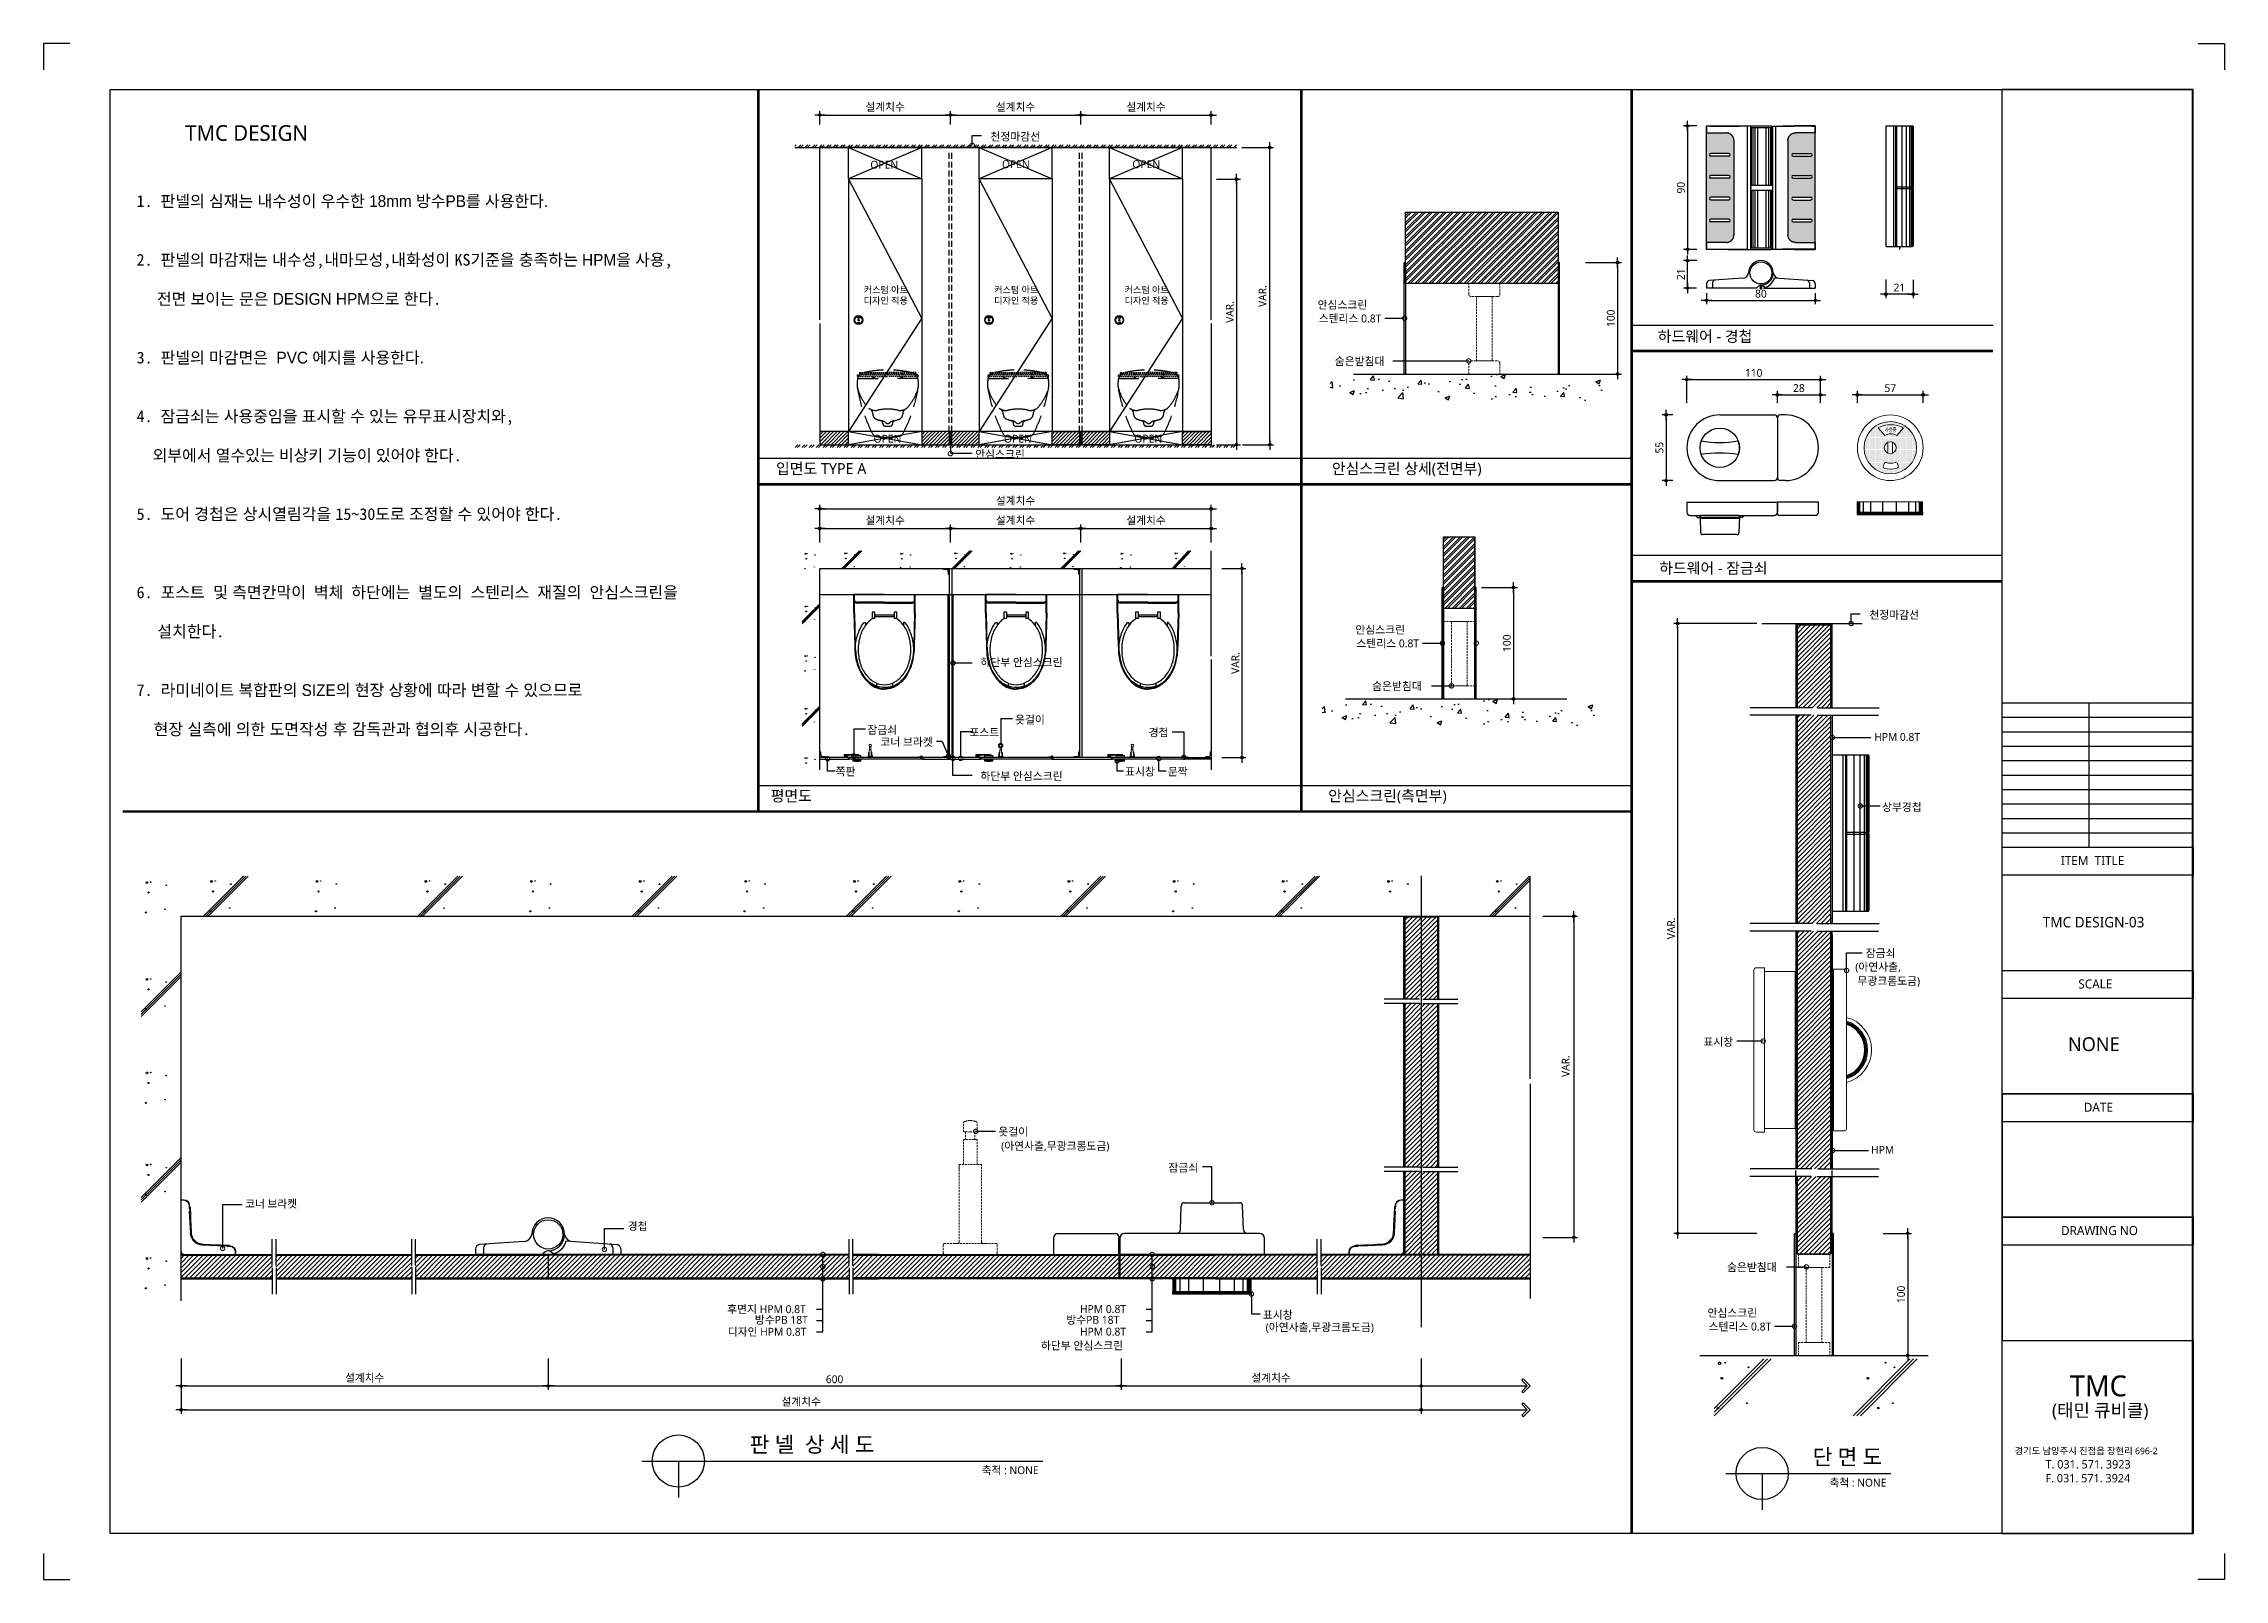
# Model space of a CAD drawing. Extents: x -256 to 8104, y -176 to 5714.
import ezdxf
from ezdxf.enums import TextEntityAlignment as Align

# ---------------------------------------------------------------- set-up
doc = ezdxf.new("R2010")
doc.units = 0
doc.header["$LTSCALE"] = 30
doc.linetypes.add('CEN', pattern=[62, 60, -1, 0, -1])
doc.linetypes.add('HIDDEN', pattern=[0.375, 0.25, -0.125])
doc.layers.get('0').update_dxf_attribs({"linetype": 'CONTINUOUS'})
doc.layers.get('DEFPOINTS').update_dxf_attribs({"linetype": 'CONTINUOUS'})
for name, color, linetype in [('02---제품선', 4, 'CONTINUOUS'), ('0_toilet', 6, 'CONTINUOUS'), ('C', 2, 'CONTINUOUS'), ('curior-0Line', 252, 'CONTINUOUS'), ('DIM', 7, 'CONTINUOUS'), ('HAT', 8, 'CONTINUOUS'), ('HID', 9, 'HIDDEN'), ('jac text', 7, 'CONTINUOUS'), ('TIT', 3, 'CONTINUOUS'), ('경첩', 4, 'CONTINUOUS'), ('문자', 3, 'CONTINUOUS'), ('부자재', 4, 'CONTINUOUS'), ('옷걸이', 4, 'CONTINUOUS'), ('잠금쇠(회전형)', 4, 'CONTINUOUS'), ('중심선', 1, 'CEN'), ('치수', 1, 'CONTINUOUS'), ('판넬', 2, 'CONTINUOUS'), ('해치', 8, 'CONTINUOUS')]:
    doc.layers.add(name, color=color, linetype=linetype)
doc.styles.add('HDW', font='gulim.ttc')
doc.styles.add('돋움', font='malgun.ttf')
doc.dimstyles.new('10', dxfattribs={"dimscale": 10, "dimtxt": 3, "dimasz": 1, "dimexe": 1.5, "dimexo": 2, "dimgap": 1, "dimtad": 1, "dimdec": 0, "dimlunit": 6, "dimtxsty": '돋움', "dimblk": 'DIMDOT', "dimcen": -1, "dimdle": 1.5, "dimclrt": 3, "dimazin": 3, "dimtfac": 1, "dimtdec": 0, "dimtix": 1, "dimtmove": 2, "dimatfit": 3, "dimldrblk": 'DIMDOT', "dimarcsym": 0})
pattern_1 = [(45, (19867.086, -48.667), (-8.980256, 8.980256), [])]
pattern_2 = [(45, (19806.501, 43.407), (-8.980256, 8.980256), [])]

# ---------------------------------------------------------------- blocks, each defined once
blk = doc.blocks.new('DIMDOT')
at = {"linetype": 'Continuous'}
blk.add_line((-2, 0), (2, 0), dxfattribs=at)
for radius in [0.5, 0.25]:
    blk.add_circle((0, 0), radius, dxfattribs=at)
blk = doc.blocks.new('*D71')
at = {"layer": 'DEFPOINTS', "color": 0}
for p in [(31408.8, 5567.2), (30908.8, 5511), (31408.8, 5511)]:
    blk.add_point(p, dxfattribs=at)
at = {"layer": 'DIM', "color": 0, "lineweight": -2, "ltscale": 10}
for p, q in [((30908.8, 5531), (30908.8, 5582.2)), ((30918.8, 5567.2), (31398.8, 5567.2)), ((31408.8, 5531), (31408.8, 5582.2))]:
    blk.add_line(p, q, dxfattribs=at)
at = {"layer": 'DIM', "color": 0, "lineweight": -2, "xscale": 10, "yscale": 10, "zscale": 10, "rotation": 180}
blk.add_blockref('DIMDOT', (30908.8, 5567.2), dxfattribs=at)
at = {"layer": 'DIM', "color": 0, "lineweight": -2, "xscale": 10, "yscale": 10, "zscale": 10}
blk.add_blockref('DIMDOT', (31408.8, 5567.2), dxfattribs=at)
at = {"layer": 'DIM', "color": 3, "insert": (31158.8, 5596.9), "char_height": 30, "attachment_point": 5, "style": '돋움'}
blk.add_mtext('설계치수', dxfattribs=at)
blk = doc.blocks.new('*D72')
at = {"layer": 'DEFPOINTS', "color": 0}
for p in [(31908.8, 5567.2), (31408.8, 5511), (31908.8, 5511)]:
    blk.add_point(p, dxfattribs=at)
at = {"layer": 'DIM', "color": 0, "lineweight": -2, "ltscale": 10}
for p, q in [((31408.8, 5531), (31408.8, 5582.2)), ((31418.8, 5567.2), (31898.8, 5567.2)), ((31908.8, 5531), (31908.8, 5582.2))]:
    blk.add_line(p, q, dxfattribs=at)
at = {"layer": 'DIM', "color": 0, "lineweight": -2, "xscale": 10, "yscale": 10, "zscale": 10, "rotation": 180}
blk.add_blockref('DIMDOT', (31408.8, 5567.2), dxfattribs=at)
at = {"layer": 'DIM', "color": 0, "lineweight": -2, "xscale": 10, "yscale": 10, "zscale": 10}
blk.add_blockref('DIMDOT', (31908.8, 5567.2), dxfattribs=at)
at = {"layer": 'DIM', "color": 3, "insert": (31658.8, 5596.9), "char_height": 30, "attachment_point": 5, "style": '돋움'}
blk.add_mtext('설계치수', dxfattribs=at)
blk = doc.blocks.new('*D73')
at = {"layer": 'DEFPOINTS', "color": 0}
for p in [(32408.8, 5567.2), (31908.8, 5511), (32408.8, 5511)]:
    blk.add_point(p, dxfattribs=at)
at = {"layer": 'DIM', "color": 0, "lineweight": -2, "ltscale": 10}
for p, q in [((31908.8, 5531), (31908.8, 5582.2)), ((31918.8, 5567.2), (32398.8, 5567.2)), ((32408.8, 5531), (32408.8, 5582.2))]:
    blk.add_line(p, q, dxfattribs=at)
at = {"layer": 'DIM', "color": 0, "lineweight": -2, "xscale": 10, "yscale": 10, "zscale": 10, "rotation": 180}
blk.add_blockref('DIMDOT', (31908.8, 5567.2), dxfattribs=at)
at = {"layer": 'DIM', "color": 0, "lineweight": -2, "xscale": 10, "yscale": 10, "zscale": 10}
blk.add_blockref('DIMDOT', (32408.8, 5567.2), dxfattribs=at)
at = {"layer": 'DIM', "color": 3, "insert": (32158.8, 5596.9), "char_height": 30, "attachment_point": 5, "style": '돋움'}
blk.add_mtext('설계치수', dxfattribs=at)
blk = doc.blocks.new('*D74')
at = {"layer": 'DEFPOINTS', "color": 0}
for p in [(32408.8, 5321.3), (32408.8, 4303.1), (32505.7, 4303.1)]:
    blk.add_point(p, dxfattribs=at)
at = {"layer": 'DIM', "color": 0, "lineweight": -2, "ltscale": 10}
for p, q in [((32428.8, 5321.3), (32520.7, 5321.3)), ((32505.7, 5311.3), (32505.7, 4313.1)), ((32428.8, 4303.1), (32520.7, 4303.1))]:
    blk.add_line(p, q, dxfattribs=at)
at = {"layer": 'DIM', "color": 0, "lineweight": -2, "xscale": 10, "yscale": 10, "zscale": 10}
for p, rotation in [((32505.7, 5321.3), 90), ((32505.7, 4303.1), 270)]:
    blk.add_blockref('DIMDOT', p, dxfattribs=dict(at, rotation=rotation))
at = {"layer": 'DIM', "color": 3, "insert": (32480.5, 4812.2), "char_height": 30, "attachment_point": 5, "rotation": 90, "style": '돋움'}
blk.add_mtext('VAR.', dxfattribs=at)
blk = doc.blocks.new('*D75')
at = {"layer": 'DEFPOINTS', "color": 0}
for p in [(32429.8, 3828.2), (32429.8, 3103.2), (32526.7, 3103.2)]:
    blk.add_point(p, dxfattribs=at)
at = {"layer": 'DIM', "color": 0, "lineweight": -2, "ltscale": 10}
for p, q in [((32449.8, 3828.2), (32541.7, 3828.2)), ((32526.7, 3818.2), (32526.7, 3113.2)), ((32449.8, 3103.2), (32541.7, 3103.2))]:
    blk.add_line(p, q, dxfattribs=at)
at = {"layer": 'DIM', "color": 0, "lineweight": -2, "xscale": 10, "yscale": 10, "zscale": 10}
for p, rotation in [((32526.7, 3828.2), 90), ((32526.7, 3103.2), 270)]:
    blk.add_blockref('DIMDOT', p, dxfattribs=dict(at, rotation=rotation))
at = {"layer": 'DIM', "color": 3, "insert": (32501.5, 3465.7), "char_height": 30, "attachment_point": 5, "rotation": 90, "style": '돋움'}
blk.add_mtext('VAR.', dxfattribs=at)
blk = doc.blocks.new('_DOTSMALL')
at = {"color": 0, "linetype": 'ByBlock', "const_width": 0.5}
blk.add_lwpolyline([(-0.0625, 0, 1), (0.0625, 0, 1)], format="xyb", close=True, dxfattribs=at)
blk = doc.blocks.new('A$C63EC304E')
at = {"layer": '치수', "color": 1, "xscale": 2.5, "yscale": 2.5, "zscale": 2.5, "rotation": 234.3098741996962}
blk.add_blockref('_DOTSMALL', (0.31, 0.31), dxfattribs=at)
blk = doc.blocks.new('A$C2BC9653E')
at = {"layer": '치수', "xscale": 0.3333333333333333, "yscale": 0.3333333333333333, "zscale": 0.3333333333333333}
blk.add_blockref('A$C63EC304E', (0, 0), dxfattribs=at)
blk = doc.blocks.new('A$C7FC71301')
at = {"layer": '치수', "rotation": 180}
blk.add_blockref('A$C2BC9653E', (0.21, 0.21), dxfattribs=at)
blk = doc.blocks.new('A$C4A20372B')
at = {"layer": '치수'}
blk.add_blockref('A$C7FC71301', (0, 0), dxfattribs=at)
blk = doc.blocks.new('A$C566469F5')
at = {"layer": '치수'}
blk.add_blockref('A$C4A20372B', (0, 0), dxfattribs=at)
blk = doc.blocks.new('A$C7E317CD4')
at = {"layer": '해치', "xscale": 2, "yscale": 2, "zscale": 2}
blk.add_blockref('A$C566469F5', (0, 0), dxfattribs=at)
blk = doc.blocks.new('A$C601D7F27')
at = {"layer": '치수'}
blk.add_blockref('A$C7E317CD4', (0, 0), dxfattribs=at)
blk = doc.blocks.new('A$C38802C08')
at = {"layer": '치수'}
blk.add_blockref('A$C601D7F27', (0, 0), dxfattribs=at)
blk = doc.blocks.new('*D76')
at = {"layer": 'DEFPOINTS', "color": 0}
for p in [(32408.8, 3981.7), (31908.8, 3908.6), (32408.8, 3908.6)]:
    blk.add_point(p, dxfattribs=at)
at = {"layer": 'DIM', "color": 0, "lineweight": -2, "ltscale": 10}
for p, q in [((31908.8, 3928.6), (31908.8, 3996.7)), ((31918.8, 3981.7), (32398.8, 3981.7)), ((32408.8, 3928.6), (32408.8, 3996.7))]:
    blk.add_line(p, q, dxfattribs=at)
at = {"layer": 'DIM', "color": 0, "lineweight": -2, "xscale": 10, "yscale": 10, "zscale": 10, "rotation": 180}
blk.add_blockref('DIMDOT', (31908.8, 3981.7), dxfattribs=at)
at = {"layer": 'DIM', "color": 0, "lineweight": -2, "xscale": 10, "yscale": 10, "zscale": 10}
blk.add_blockref('DIMDOT', (32408.8, 3981.7), dxfattribs=at)
at = {"layer": 'DIM', "color": 3, "insert": (32158.8, 4011.4), "char_height": 30, "attachment_point": 5, "style": '돋움'}
blk.add_mtext('설계치수', dxfattribs=at)
blk = doc.blocks.new('*D77')
at = {"layer": 'DEFPOINTS', "color": 0}
for p in [(32408.8, 4057.1), (30908.8, 3908.6), (32408.8, 3908.6)]:
    blk.add_point(p, dxfattribs=at)
at = {"layer": 'DIM', "color": 0, "lineweight": -2, "ltscale": 10}
for p, q in [((30908.8, 3928.6), (30908.8, 4072.1)), ((30918.8, 4057.1), (32398.8, 4057.1)), ((32408.8, 3928.6), (32408.8, 4072.1))]:
    blk.add_line(p, q, dxfattribs=at)
at = {"layer": 'DIM', "color": 0, "lineweight": -2, "xscale": 10, "yscale": 10, "zscale": 10, "rotation": 180}
blk.add_blockref('DIMDOT', (30908.8, 4057.1), dxfattribs=at)
at = {"layer": 'DIM', "color": 0, "lineweight": -2, "xscale": 10, "yscale": 10, "zscale": 10}
blk.add_blockref('DIMDOT', (32408.8, 4057.1), dxfattribs=at)
at = {"layer": 'DIM', "color": 3, "insert": (31658.8, 4086.7), "char_height": 30, "attachment_point": 5, "style": '돋움'}
blk.add_mtext('설계치수', dxfattribs=at)
blk = doc.blocks.new('*D78')
at = {"layer": 'DEFPOINTS', "color": 0}
for p in [(31908.8, 3981.7), (31408.8, 3908.6), (31908.8, 3908.6)]:
    blk.add_point(p, dxfattribs=at)
at = {"layer": 'DIM', "color": 0, "lineweight": -2, "ltscale": 10}
for p, q in [((31408.8, 3928.6), (31408.8, 3996.7)), ((31418.8, 3981.7), (31898.8, 3981.7)), ((31908.8, 3928.6), (31908.8, 3996.7))]:
    blk.add_line(p, q, dxfattribs=at)
at = {"layer": 'DIM', "color": 0, "lineweight": -2, "xscale": 10, "yscale": 10, "zscale": 10, "rotation": 180}
blk.add_blockref('DIMDOT', (31408.8, 3981.7), dxfattribs=at)
at = {"layer": 'DIM', "color": 0, "lineweight": -2, "xscale": 10, "yscale": 10, "zscale": 10}
blk.add_blockref('DIMDOT', (31908.8, 3981.7), dxfattribs=at)
at = {"layer": 'DIM', "color": 3, "insert": (31658.8, 4011.4), "char_height": 30, "attachment_point": 5, "style": '돋움'}
blk.add_mtext('설계치수', dxfattribs=at)
blk = doc.blocks.new('*D79')
at = {"layer": 'DEFPOINTS', "color": 0}
for p in [(31408.8, 3981.7), (30908.8, 3908.6), (31408.8, 3908.6)]:
    blk.add_point(p, dxfattribs=at)
at = {"layer": 'DIM', "color": 0, "lineweight": -2, "ltscale": 10}
for p, q in [((30908.8, 3928.6), (30908.8, 3996.7)), ((30918.8, 3981.7), (31398.8, 3981.7)), ((31408.8, 3928.6), (31408.8, 3996.7))]:
    blk.add_line(p, q, dxfattribs=at)
at = {"layer": 'DIM', "color": 0, "lineweight": -2, "xscale": 10, "yscale": 10, "zscale": 10, "rotation": 180}
blk.add_blockref('DIMDOT', (30908.8, 3981.7), dxfattribs=at)
at = {"layer": 'DIM', "color": 0, "lineweight": -2, "xscale": 10, "yscale": 10, "zscale": 10}
blk.add_blockref('DIMDOT', (31408.8, 3981.7), dxfattribs=at)
at = {"layer": 'DIM', "color": 3, "insert": (31158.8, 4011.4), "char_height": 30, "attachment_point": 5, "style": '돋움'}
blk.add_mtext('설계치수', dxfattribs=at)
blk = doc.blocks.new('*D80')
at = {"layer": 'DEFPOINTS', "color": 0}
for p in [(34744.3, 4552.6), (34232.3, 4444), (34744.3, 4444)]:
    blk.add_point(p, dxfattribs=at)
at = {"layer": 'DIM', "color": 0, "lineweight": -2, "ltscale": 10}
for p, q in [((34232.3, 4464), (34232.3, 4567.6)), ((34242.3, 4552.6), (34734.3, 4552.6)), ((34744.3, 4464), (34744.3, 4567.6))]:
    blk.add_line(p, q, dxfattribs=at)
at = {"layer": 'DIM', "color": 0, "lineweight": -2, "xscale": 10, "yscale": 10, "zscale": 10, "rotation": 180}
blk.add_blockref('DIMDOT', (34232.3, 4552.6), dxfattribs=at)
at = {"layer": 'DIM', "color": 0, "lineweight": -2, "xscale": 10, "yscale": 10, "zscale": 10}
blk.add_blockref('DIMDOT', (34744.3, 4552.6), dxfattribs=at)
at = {"layer": 'DIM', "color": 3, "insert": (34488.3, 4578.2), "char_height": 30, "attachment_point": 5, "style": '돋움'}
blk.add_mtext('110', dxfattribs=at)
blk = doc.blocks.new('*D81')
at = {"layer": 'DEFPOINTS', "color": 0}
for p in [(34579.2, 4444), (34744.3, 4494.6), (34744.3, 4444)]:
    blk.add_point(p, dxfattribs=at)
at = {"layer": 'DIM', "color": 0, "lineweight": -2, "ltscale": 10}
for p, q in [((34579.2, 4464), (34579.2, 4509.6)), ((34589.2, 4494.6), (34734.3, 4494.6)), ((34744.3, 4464), (34744.3, 4509.6))]:
    blk.add_line(p, q, dxfattribs=at)
at = {"layer": 'DIM', "color": 0, "lineweight": -2, "xscale": 10, "yscale": 10, "zscale": 10, "rotation": 180}
blk.add_blockref('DIMDOT', (34579.2, 4494.6), dxfattribs=at)
at = {"layer": 'DIM', "color": 0, "lineweight": -2, "xscale": 10, "yscale": 10, "zscale": 10}
blk.add_blockref('DIMDOT', (34744.3, 4494.6), dxfattribs=at)
at = {"layer": 'DIM', "color": 3, "insert": (34661.7, 4520.1), "char_height": 30, "attachment_point": 5, "style": '돋움'}
blk.add_mtext('28', dxfattribs=at)
blk = doc.blocks.new('*D82')
at = {"layer": 'DEFPOINTS', "color": 0}
for p in [(34886, 4444), (35138, 4494.6), (35138, 4444)]:
    blk.add_point(p, dxfattribs=at)
at = {"layer": 'DIM', "color": 0, "lineweight": -2, "ltscale": 10}
for p, q in [((34886, 4464), (34886, 4509.6)), ((34896, 4494.6), (35128, 4494.6)), ((35138, 4464), (35138, 4509.6))]:
    blk.add_line(p, q, dxfattribs=at)
at = {"layer": 'DIM', "color": 0, "lineweight": -2, "xscale": 10, "yscale": 10, "zscale": 10, "rotation": 180}
blk.add_blockref('DIMDOT', (34886, 4494.6), dxfattribs=at)
at = {"layer": 'DIM', "color": 0, "lineweight": -2, "xscale": 10, "yscale": 10, "zscale": 10}
blk.add_blockref('DIMDOT', (35138, 4494.6), dxfattribs=at)
at = {"layer": 'DIM', "color": 3, "insert": (35012, 4519.9), "char_height": 30, "attachment_point": 5, "style": '돋움'}
blk.add_mtext('57', dxfattribs=at)
blk = doc.blocks.new('*D83')
at = {"layer": 'DEFPOINTS', "color": 0}
for p in [(34289.9, 5525.4), (34234.9, 5052.2), (34289.9, 5052.2)]:
    blk.add_point(p, dxfattribs=at)
at = {"layer": 'DIM', "color": 0, "lineweight": -2, "ltscale": 10}
for p, q in [((34269.9, 5525.4), (34219.9, 5525.4)), ((34234.9, 5515.4), (34234.9, 5062.2)), ((34269.9, 5052.2), (34219.9, 5052.2))]:
    blk.add_line(p, q, dxfattribs=at)
at = {"layer": 'DIM', "color": 0, "lineweight": -2, "xscale": 10, "yscale": 10, "zscale": 10}
for p, rotation in [((34234.9, 5525.4), 90), ((34234.9, 5052.2), 270)]:
    blk.add_blockref('DIMDOT', p, dxfattribs=dict(at, rotation=rotation))
at = {"layer": 'DIM', "color": 3, "insert": (34209.4, 5288.8), "char_height": 30, "attachment_point": 5, "rotation": 90, "style": '돋움'}
blk.add_mtext('90', dxfattribs=at)
blk = doc.blocks.new('*D84')
at = {"layer": 'DEFPOINTS', "color": 0}
for p in [(34307.5, 4904), (34724.6, 4904), (34724.6, 4856.6)]:
    blk.add_point(p, dxfattribs=at)
at = {"layer": 'DIM', "color": 0, "lineweight": -2, "ltscale": 10}
for p, q in [((34307.5, 4884), (34307.5, 4841.6)), ((34317.5, 4856.6), (34714.6, 4856.6)), ((34724.6, 4884), (34724.6, 4841.6))]:
    blk.add_line(p, q, dxfattribs=at)
at = {"layer": 'DIM', "color": 0, "lineweight": -2, "xscale": 10, "yscale": 10, "zscale": 10, "rotation": 180}
blk.add_blockref('DIMDOT', (34307.5, 4856.6), dxfattribs=at)
at = {"layer": 'DIM', "color": 0, "lineweight": -2, "xscale": 10, "yscale": 10, "zscale": 10}
blk.add_blockref('DIMDOT', (34724.6, 4856.6), dxfattribs=at)
at = {"layer": 'DIM', "color": 3, "insert": (34516, 4882.1), "char_height": 30, "attachment_point": 5, "style": '돋움'}
blk.add_mtext('80', dxfattribs=at)
blk = doc.blocks.new('*D85')
at = {"layer": 'DEFPOINTS', "color": 0}
for p in [(34234.9, 5009), (34289.9, 5009), (34289.2, 4904)]:
    blk.add_point(p, dxfattribs=at)
at = {"layer": 'DIM', "color": 0, "lineweight": -2, "ltscale": 10}
for p, q in [((34269.9, 5009), (34219.9, 5009)), ((34234.9, 4914), (34234.9, 4999)), ((34269.2, 4904), (34219.9, 4904))]:
    blk.add_line(p, q, dxfattribs=at)
at = {"layer": 'DIM', "color": 0, "lineweight": -2, "xscale": 10, "yscale": 10, "zscale": 10}
for p, rotation in [((34234.9, 5009), 90), ((34234.9, 4904), 270)]:
    blk.add_blockref('DIMDOT', p, dxfattribs=dict(at, rotation=rotation))
at = {"layer": 'DIM', "color": 3, "insert": (34209.5, 4956.5), "char_height": 30, "attachment_point": 5, "rotation": 90, "style": '돋움'}
blk.add_mtext('21', dxfattribs=at)
blk = doc.blocks.new('*D86')
at = {"layer": 'DEFPOINTS', "color": 0}
for p in [(34994.4, 4956.2), (35099.4, 4955.5), (34994.4, 4880.5)]:
    blk.add_point(p, dxfattribs=at)
at = {"layer": 'DIM', "color": 0, "lineweight": -2, "ltscale": 10}
for p, q in [((34994.4, 4936.2), (34994.4, 4865.5)), ((35099.4, 4935.5), (35099.4, 4865.5)), ((35089.4, 4880.5), (35004.4, 4880.5))]:
    blk.add_line(p, q, dxfattribs=at)
at = {"layer": 'DIM', "color": 0, "lineweight": -2, "xscale": 10, "yscale": 10, "zscale": 10, "rotation": 180}
blk.add_blockref('DIMDOT', (34994.4, 4880.5), dxfattribs=at)
at = {"layer": 'DIM', "color": 0, "lineweight": -2, "xscale": 10, "yscale": 10, "zscale": 10}
blk.add_blockref('DIMDOT', (35099.4, 4880.5), dxfattribs=at)
at = {"layer": 'DIM', "color": 3, "insert": (35046.9, 4905.8), "char_height": 30, "attachment_point": 5, "style": '돋움'}
blk.add_mtext('21', dxfattribs=at)
blk = doc.blocks.new('A$C10E41893')
at = {"layer": '부자재'}
for p, q in [((6, 0), (6, 196)), ((123, 196), (6, 196)), ((123, 192), (6, 192)), ((55, 0), (55, 177)), ((61, 0), (61, 177)), ((6, 0), (6, -196)), ((55, 0), (55, -177)), ((61, 0), (61, -177)), ((123, -192), (6, -192)), ((123, -196), (6, -196))]:
    blk.add_line(p, q, dxfattribs=at)
for points in [[(123, 196, -0.012538), (123, 196), (335, 190, -0.055395), (445, 175, -0.154276), (577, 93, -0.179504), (612, 0, -0.179504)], [(123, 192, -0.012538), (123, 192), (335, 187, -0.055395), (444, 172, -0.154276), (574, 91, -0.179504), (608, 0, -0.179504)], [(157, -72, 0.089162), (200, -119, 0.085733), (270, -155, 0.075373), (359, -168, 0.075373), (447, -155, 0.085733), (517, -119, 0.106084), (567, -62, 0.126931), (583, 0, 0.126931), (567, 62, 0.106084), (517, 119, 0.085733), (447, 155, 0.075373), (359, 168, 0.075373), (270, 155, 0.085733), (200, 119, 0.089162), (157, 72)], [(572, 51), (589, 51), (589, 60, 0.021185), (583, 71, 0.106084), (528, 134, 0.085733), (453, 172, 0.075373), (359, 187, 0.075373), (265, 172, 0.085733), (189, 134, 0.007337), (184, 130), (184, 122), (205, 122)], [(123, -196, 0.012538), (123, -196), (335, -190, 0.055395), (445, -175, 0.154276), (577, -93, 0.179504), (612, 0, 0.179504)], [(123, -192, 0.012538), (123, -192), (335, -187, 0.055395), (444, -172, 0.154276), (574, -91, 0.179504), (608, 0, 0.179504)], [(589, -51, 0.090214), (598, 0, 0.090214), (589, 51, 0.106084)], [(572, -51), (589, -51), (589, -60, -0.021185), (583, -71, -0.106084), (528, -134, -0.085733), (453, -172, -0.075373), (359, -187, -0.075373), (265, -172, -0.085733), (189, -134, -0.007337), (184, -130), (184, -122), (205, -122)]]:
    blk.add_lwpolyline(points, format="xyb", dxfattribs=at)
blk.add_lwpolyline([(138, -61), (119, -61), (119, -79), (157, -79), (157, -61), (138, -61), (147, -61), (147, 61), (138, 61), (157, 61), (157, 79), (119, 79), (119, 61), (138, 61), (138, -61), (119, -61)], dxfattribs=at)
for centre, start, end in [((40, 177), 0, 90), ((46, 177), 0, 90), ((40, -177), 270, 0), ((46, -177), 270, 0)]:
    blk.add_arc(centre, 15, start, end, dxfattribs=at)
blk = doc.blocks.new('A$C460A2A32')
at = {"color": 0}
for p, q in [((3, 20), (0, 16)), ((3, 20), (9, 20)), ((4, 10), (162, 10)), ((9, 20), (162, 20)), ((13, 32), (11, 30)), ((13, 32), (162, 32)), ((13, 27), (162, 27)), ((312, 32), (162, 32)), ((312, 27), (162, 27)), ((316, 20), (162, 20)), ((321, 10), (162, 10)), ((312, 32), (313, 30)), ((322, 20), (316, 20)), ((322, 20), (324, 16))]:
    blk.add_line(p, q, dxfattribs=at)
for centre, radius, start, end in [((4, 14), 4, 150.0107, 270), ((13, 29), 2, 135, 270), ((109, 28), 26, 182.6717, 198.4118), ((109, 10), 26, 180, 202.6199), ((107, 28), 23, 183.0205, 200.9186), ((107, 10), 23, 180, 205.7715), ((69, 10), 23, 334.2285, 0), ((69, 28), 23, 339.0814, 356.9795), ((67, 10), 26, 337.3801, 0), ((67, 28), 26, 341.5882, 357.3283), ((257, 10), 26, 180, 202.6199), ((257, 28), 26, 182.6717, 198.4118), ((256, 28), 23, 183.0205, 200.9186), ((256, 10), 23, 180, 205.7715), ((217, 10), 23, 334.2285, 0), ((217, 28), 23, 339.0814, 356.9795), ((216, 28), 26, 341.5882, 357.3283), ((216, 10), 26, 337.3801, 0), ((312, 29), 2, 270, 45), ((321, 14), 4, 270, 29.9893)]:
    blk.add_arc(centre, radius, start, end, dxfattribs=at)
blk = doc.blocks.new('*D87')
at = {"layer": 'DEFPOINTS', "color": 0}
for p in [(34197.9, 4417.4), (34152.3, 4165.4), (34197.9, 4165.4)]:
    blk.add_point(p, dxfattribs=at)
at = {"layer": 'DIM', "color": 0, "lineweight": -2, "ltscale": 10}
for p, q in [((34177.9, 4417.4), (34137.3, 4417.4)), ((34152.3, 4407.4), (34152.3, 4175.4)), ((34177.9, 4165.4), (34137.3, 4165.4))]:
    blk.add_line(p, q, dxfattribs=at)
at = {"layer": 'DIM', "color": 0, "lineweight": -2, "xscale": 10, "yscale": 10, "zscale": 10}
for p, rotation in [((34152.3, 4417.4), 90), ((34152.3, 4165.4), 270)]:
    blk.add_blockref('DIMDOT', p, dxfattribs=dict(at, rotation=rotation))
at = {"layer": 'DIM', "color": 3, "insert": (34127, 4291.4), "char_height": 30, "attachment_point": 5, "rotation": 90, "style": '돋움'}
blk.add_mtext('55', dxfattribs=at)
blk = doc.blocks.new('*D88')
at = {"layer": 'DEFPOINTS', "color": 0}
for p in [(34520.9, 3617.4), (34196.8, 1278.5), (34520.9, 1278.5)]:
    blk.add_point(p, dxfattribs=at)
at = {"layer": 'DIM', "color": 0, "lineweight": -2, "ltscale": 10}
for p, q in [((34500.9, 3617.4), (34181.8, 3617.4)), ((34196.8, 3607.4), (34196.8, 1288.5)), ((34500.9, 1278.5), (34181.8, 1278.5))]:
    blk.add_line(p, q, dxfattribs=at)
at = {"layer": 'DIM', "color": 0, "lineweight": -2, "xscale": 10, "yscale": 10, "zscale": 10}
for p, rotation in [((34196.8, 3617.4), 90), ((34196.8, 1278.5), 270)]:
    blk.add_blockref('DIMDOT', p, dxfattribs=dict(at, rotation=rotation))
at = {"layer": 'DIM', "color": 3, "insert": (34171.6, 2448), "char_height": 30, "attachment_point": 5, "rotation": 90, "style": '돋움'}
blk.add_mtext('VAR.', dxfattribs=at)
blk = doc.blocks.new('A$C13EB2441')
for p, q in [((0.84, 7.37), (0.84, 14.11)), ((0.84, 6.74), (0.84, 0))]:
    blk.add_line(p, q)
blk = doc.blocks.new('*D89')
at = {"layer": 'DEFPOINTS', "color": 0}
for p in [(34964.4, 1278.5), (34964.4, 810.2), (35078.7, 810.2)]:
    blk.add_point(p, dxfattribs=at)
at = {"layer": 'DIM', "color": 0, "lineweight": -2, "ltscale": 10}
for p, q in [((34984.4, 1278.5), (35093.7, 1278.5)), ((35078.7, 1268.5), (35078.7, 820.2)), ((34984.4, 810.2), (35093.7, 810.2))]:
    blk.add_line(p, q, dxfattribs=at)
at = {"layer": 'DIM', "color": 0, "lineweight": -2, "xscale": 10, "yscale": 10, "zscale": 10}
for p, rotation in [((35078.7, 1278.5), 90), ((35078.7, 810.2), 270)]:
    blk.add_blockref('DIMDOT', p, dxfattribs=dict(at, rotation=rotation))
at = {"layer": 'DIM', "color": 3, "insert": (35053.1, 1044.4), "char_height": 30, "attachment_point": 5, "rotation": 90, "style": '돋움'}
blk.add_mtext('100', dxfattribs=at)
blk = doc.blocks.new('*D90')
at = {"layer": 'DEFPOINTS', "color": 0}
for p in [(33424.7, 3755.5), (33424.7, 3328.1), (33567.6, 3328.1)]:
    blk.add_point(p, dxfattribs=at)
at = {"layer": 'DIM', "color": 0, "lineweight": -2, "ltscale": 10}
for p, q in [((33444.7, 3755.5), (33582.6, 3755.5)), ((33567.6, 3745.5), (33567.6, 3338.1)), ((33444.7, 3328.1), (33582.6, 3328.1))]:
    blk.add_line(p, q, dxfattribs=at)
at = {"layer": 'DIM', "color": 0, "lineweight": -2, "xscale": 10, "yscale": 10, "zscale": 10}
for p, rotation in [((33567.6, 3755.5), 90), ((33567.6, 3328.1), 270)]:
    blk.add_blockref('DIMDOT', p, dxfattribs=dict(at, rotation=rotation))
at = {"layer": 'DIM', "color": 3, "insert": (33542.1, 3541.8), "char_height": 30, "attachment_point": 5, "rotation": 90, "style": '돋움'}
blk.add_mtext('100', dxfattribs=at)
blk = doc.blocks.new('*D91')
at = {"layer": 'DEFPOINTS', "color": 0}
for p in [(32505.7, 5442.8), (32633.1, 5442.8), (32508.2, 4303.1)]:
    blk.add_point(p, dxfattribs=at)
at = {"layer": 'DIM', "color": 0, "lineweight": -2, "ltscale": 10}
for p, q in [((32525.7, 5442.8), (32648.1, 5442.8)), ((32633.1, 4313.1), (32633.1, 5432.8)), ((32528.2, 4303.1), (32648.1, 4303.1))]:
    blk.add_line(p, q, dxfattribs=at)
at = {"layer": 'DIM', "color": 0, "lineweight": -2, "xscale": 10, "yscale": 10, "zscale": 10}
for p, rotation in [((32633.1, 5442.8), 90), ((32633.1, 4303.1), 270)]:
    blk.add_blockref('DIMDOT', p, dxfattribs=dict(at, rotation=rotation))
at = {"layer": 'DIM', "color": 3, "insert": (32605.8, 4872.9), "char_height": 30, "attachment_point": 5, "rotation": 90, "style": '돋움'}
blk.add_mtext('VAR.', dxfattribs=at)
blk = doc.blocks.new('*D92')
at = {"layer": 'DEFPOINTS', "color": 0}
for p in [(33823.4, 5001.6), (33823.4, 4574.2), (33966.3, 4574.2)]:
    blk.add_point(p, dxfattribs=at)
at = {"layer": 'DIM', "color": 0, "lineweight": -2, "ltscale": 10}
for p, q in [((33843.4, 5001.6), (33981.3, 5001.6)), ((33966.3, 4991.6), (33966.3, 4584.2)), ((33843.4, 4574.2), (33981.3, 4574.2))]:
    blk.add_line(p, q, dxfattribs=at)
at = {"layer": 'DIM', "color": 0, "lineweight": -2, "xscale": 10, "yscale": 10, "zscale": 10}
for p, rotation in [((33966.3, 5001.6), 90), ((33966.3, 4574.2), 270)]:
    blk.add_blockref('DIMDOT', p, dxfattribs=dict(at, rotation=rotation))
at = {"layer": 'DIM', "color": 3, "insert": (33940.7, 4787.9), "char_height": 30, "attachment_point": 5, "rotation": 90, "style": '돋움'}
blk.add_mtext('100', dxfattribs=at)
blk = doc.blocks.new('*D93')
at = {"layer": 'DEFPOINTS', "color": 0}
for p in [(28459.9, 818.9), (29867, 818.9), (29867, 693.2)]:
    blk.add_point(p, dxfattribs=at)
at = {"layer": 'DIM', "color": 0, "lineweight": -2, "ltscale": 10}
for p, q in [((28459.9, 798.9), (28459.9, 678.2)), ((29867, 798.9), (29867, 678.2)), ((28469.9, 693.2), (29857, 693.2))]:
    blk.add_line(p, q, dxfattribs=at)
at = {"layer": 'DIM', "color": 0, "lineweight": -2, "xscale": 10, "yscale": 10, "zscale": 10, "rotation": 180}
blk.add_blockref('DIMDOT', (28459.9, 693.2), dxfattribs=at)
at = {"layer": 'DIM', "color": 0, "lineweight": -2, "xscale": 10, "yscale": 10, "zscale": 10}
blk.add_blockref('DIMDOT', (29867, 693.2), dxfattribs=at)
at = {"layer": 'DIM', "color": 3, "insert": (29163.5, 722.9), "char_height": 30, "attachment_point": 5, "style": '돋움'}
blk.add_mtext('설계치수', dxfattribs=at)
blk = doc.blocks.new('*D94')
at = {"layer": 'DEFPOINTS', "color": 0}
for p in [(28459.9, 818.9), (33213.8, 818.9), (33213.8, 601.8)]:
    blk.add_point(p, dxfattribs=at)
at = {"layer": 'DIM', "color": 0, "lineweight": -2, "ltscale": 10}
for p, q in [((28459.9, 798.9), (28459.9, 586.8)), ((33213.8, 798.9), (33213.8, 586.8)), ((28469.9, 601.8), (33203.8, 601.8))]:
    blk.add_line(p, q, dxfattribs=at)
at = {"layer": 'DIM', "color": 0, "lineweight": -2, "xscale": 10, "yscale": 10, "zscale": 10, "rotation": 180}
blk.add_blockref('DIMDOT', (28459.9, 601.8), dxfattribs=at)
at = {"layer": 'DIM', "color": 0, "lineweight": -2, "xscale": 10, "yscale": 10, "zscale": 10}
blk.add_blockref('DIMDOT', (33213.8, 601.8), dxfattribs=at)
at = {"layer": 'DIM', "color": 3, "insert": (30836.9, 631.4), "char_height": 30, "attachment_point": 5, "style": '돋움'}
blk.add_mtext('설계치수', dxfattribs=at)
blk = doc.blocks.new('*D95')
at = {"layer": 'DEFPOINTS', "color": 0}
for p in [(32063, 818.9), (33213.8, 818.9), (33213.8, 693.2)]:
    blk.add_point(p, dxfattribs=at)
at = {"layer": 'DIM', "color": 0, "lineweight": -2, "ltscale": 10}
for p, q in [((32063, 798.9), (32063, 678.2)), ((33213.8, 798.9), (33213.8, 678.2)), ((32073, 693.2), (33203.8, 693.2))]:
    blk.add_line(p, q, dxfattribs=at)
at = {"layer": 'DIM', "color": 0, "lineweight": -2, "xscale": 10, "yscale": 10, "zscale": 10, "rotation": 180}
blk.add_blockref('DIMDOT', (32063, 693.2), dxfattribs=at)
at = {"layer": 'DIM', "color": 0, "lineweight": -2, "xscale": 10, "yscale": 10, "zscale": 10}
blk.add_blockref('DIMDOT', (33213.8, 693.2), dxfattribs=at)
at = {"layer": 'DIM', "color": 3, "insert": (32638.4, 722.9), "char_height": 30, "attachment_point": 5, "style": '돋움'}
blk.add_mtext('설계치수', dxfattribs=at)
blk = doc.blocks.new('*D96')
at = {"layer": 'DEFPOINTS', "color": 0}
for p in [(29867, 818.9), (32063, 818.9), (32063, 693.2)]:
    blk.add_point(p, dxfattribs=at)
at = {"layer": 'DIM', "color": 0, "lineweight": -2, "ltscale": 10}
for p, q in [((29867, 798.9), (29867, 678.2)), ((32063, 798.9), (32063, 678.2)), ((29877, 693.2), (32053, 693.2))]:
    blk.add_line(p, q, dxfattribs=at)
at = {"layer": 'DIM', "color": 0, "lineweight": -2, "xscale": 10, "yscale": 10, "zscale": 10, "rotation": 180}
blk.add_blockref('DIMDOT', (29867, 693.2), dxfattribs=at)
at = {"layer": 'DIM', "color": 0, "lineweight": -2, "xscale": 10, "yscale": 10, "zscale": 10}
blk.add_blockref('DIMDOT', (32063, 693.2), dxfattribs=at)
at = {"layer": 'DIM', "color": 3, "insert": (30965, 718.7), "char_height": 30, "attachment_point": 5, "style": '돋움'}
blk.add_mtext('600', dxfattribs=at)
blk = doc.blocks.new('A$C06B31977')
for p, q in [((1.26, 11.06), (1.26, 21.17)), ((1.26, 10.11), (1.26, 0))]:
    blk.add_line(p, q)
blk = doc.blocks.new('*D97')
at = {"layer": 'DEFPOINTS', "color": 0}
for p in [(33660.6, 2494.6), (33660.6, 1263.2), (33798.5, 1263.2)]:
    blk.add_point(p, dxfattribs=at)
at = {"layer": 'DIM', "color": 0, "lineweight": -2, "ltscale": 10}
for p, q in [((33680.6, 2494.6), (33813.5, 2494.6)), ((33798.5, 2484.6), (33798.5, 1273.2)), ((33680.6, 1263.2), (33813.5, 1263.2))]:
    blk.add_line(p, q, dxfattribs=at)
at = {"layer": 'DIM', "color": 0, "lineweight": -2, "xscale": 10, "yscale": 10, "zscale": 10}
for p, rotation in [((33798.5, 2494.6), 90), ((33798.5, 1263.2), 270)]:
    blk.add_blockref('DIMDOT', p, dxfattribs=dict(at, rotation=rotation))
at = {"layer": 'DIM', "color": 3, "insert": (33767.7, 1919.8), "char_height": 30, "attachment_point": 5, "rotation": 90, "style": '돋움'}
blk.add_mtext('VAR.', dxfattribs=at)
blk = doc.blocks.new('DESIGN-03', base_point=(28188.6, 127.1))
h = blk.add_hatch()
h.set_pattern_fill('ANSI31', color=3, scale=3, angle=180)
h.set_pattern_definition([(225, (28227.086, -48.667), (6.735192, -6.735192), [])])
h.paths.add_polyline_path([(31018.8, 4353.1), (30908.8, 4353.1), (30908.8, 4303.1), (31018.8, 4303.1)])
h.paths.add_polyline_path([(31403.8, 4353.1), (31298.8, 4353.1), (31298.8, 4303.1), (31403.8, 4303.1)])
h.paths.add_polyline_path([(31518.8, 4353.1), (31413.8, 4353.1), (31413.8, 4303.1), (31518.8, 4303.1)])
h.paths.add_polyline_path([(31903.8, 4353.1), (31798.8, 4353.1), (31798.8, 4303.1), (31903.8, 4303.1)])
h.paths.add_polyline_path([(32018.8, 4353.1), (31913.8, 4353.1), (31913.8, 4303.1), (32018.8, 4303.1)])
h.paths.add_polyline_path([(32408.8, 4353.1), (32298.8, 4353.1), (32298.8, 4303.1), (32408.8, 4303.1)])
h = blk.add_hatch()
h.set_pattern_fill('ANSI31', color=2, style=0)
h.set_pattern_definition([(45, (28227.086, -48.6668), (-2.245064, 2.245064), [])])
h.paths.add_polyline_path([(31413.8, 4353.1), (31403.8, 4353.1), (31403.8, 4303.1), (31413.8, 4303.1)])
h = blk.add_hatch()
h.set_pattern_fill('ANSI31', color=2, style=0)
h.set_pattern_definition([(45, (28727.086, -48.6668), (-2.245064, 2.245064), [])])
h.paths.add_polyline_path([(31913.8, 4353.1), (31903.8, 4353.1), (31903.8, 4303.1), (31913.8, 4303.1)])
h = blk.add_hatch()
h.set_pattern_fill('ANSI31', color=2, style=0)
h.set_pattern_definition([(45, (31405.2524, 1791.3226), (-2.245064, 2.245064), [])])
h.paths.add_polyline_path([(33299.7, 3755.5), (33294.7, 3755.5), (33294.7, 3543.9, -1), (33294.7, 3539.7), (33294.7, 3328.1), (33299.7, 3328.1)])
h.paths.add_polyline_path([(33424.7, 3539.7, -1), (33424.7, 3543.9), (33424.7, 3755.5), (33419.7, 3755.5), (33419.7, 3328.1), (33424.7, 3328.1)])
at = {"layer": 'HAT'}
h = blk.add_hatch(dxfattribs=at)
h.set_pattern_fill('ANSI32', color=256, scale=2, style=0)
h.set_pattern_definition([(45, (19572.717, -190.143), (-13.470384, 13.470384), []), (45, (19581.697, -190.143), (-13.470384, 13.470384), [])])
h.paths.add_polyline_path([(30812.1, 5452.8), (32505.7, 5452.8), (32505.7, 5442.8), (30812.1, 5442.8)])
h = blk.add_hatch(dxfattribs=at)
h.set_pattern_fill('ANSI32', color=256, scale=2, style=0)
h.set_pattern_definition([(45, (19896.99, -57.5), (-13.470384, 13.470384), []), (45, (19905.97, -57.5), (-13.470384, 13.470384), [])])
h.paths.add_polyline_path([(33153.9, 5195.4), (33739.3, 5195.4), (33739.3, 4920.8), (33153.9, 4920.8)])
h = blk.add_hatch(dxfattribs=at)
h.set_pattern_fill('ANSI32', color=256, scale=2, style=0)
h.set_pattern_definition([(45, (19572.717, -8.163), (-13.470384, 13.470384), []), (45, (19581.697, -8.163), (-13.470384, 13.470384), [])])
h.paths.add_polyline_path([(30812.1, 4292.6), (32505.7, 4292.6), (32505.7, 4302.6), (30812.1, 4302.6)])
h = blk.add_hatch(dxfattribs=at)
h.set_pattern_fill('ANSI32', color=256, scale=2, style=0)
h.set_pattern_definition([(45, (28218.403, -48.667), (-13.470384, 13.470384), []), (45, (28227.384, -48.667), (-13.470384, 13.470384), [])])
h.paths.add_polyline_path([(33419.7, 3949.3), (33299.7, 3949.3), (33299.7, 3674.7), (33419.7, 3674.7), (33419.7, 3755.5)])
at = {"layer": 'HAT', "transparency": 33554687}
h = blk.add_hatch(dxfattribs=at)
h.set_pattern_fill('ANSI31', color=256, scale=4)
h.set_pattern_definition(pattern_1)
h.paths.add_polyline_path([(34711.1, 3294.5), (34733.3, 3294.5), (34784.7, 3294.5), (34784.7, 3612.4), (34654.7, 3612.4), (34654.7, 3294.5)])
at = {"layer": 'HAT'}
h = blk.add_hatch(dxfattribs=at)
h.set_pattern_fill('ANSI31', color=256, scale=4, style=0)
h.set_pattern_definition(pattern_1)
edge = h.paths.add_edge_path()
edge.add_line((34784.7, 3216.7), (34725.3, 3216.7))
edge.add_arc((34723.2, 3216.7), 2.08, -54.30987, 0, ccw=False)
edge.add_arc((34723.2, 3216.7), 2.08, 125.69013, 305.69013, ccw=False)
edge.add_arc((34723.2, 3216.7), 2.08, 0, 125.69013, ccw=False)
edge.add_line((34725.3, 3216.7), (34784.7, 3216.7))
edge.add_line((34784.7, 3216.7), (34784.7, 3265.4))
edge.add_line((34784.7, 3265.4), (34774.4, 3265.4))
edge.add_spline(control_points=[(34771.6, 3257.6), (34772.6, 3260.3), (34773.5, 3262.9), (34774.4, 3265.4)], knot_values=[0, 0, 0, 0, 0.152076, 0.152076, 0.152076, 0.152076], degree=3, periodic=0)
edge.add_line((34774.4, 3265.4), (34719.7, 3265.4))
edge.add_line((34719.7, 3265.4), (34719.7, 2466.9))
edge.add_line((34719.7, 2466.9), (34776.4, 2466.9))
edge.add_spline(control_points=[(34776.4, 2466.9), (34779.6, 2475.7), (34782.6, 2483.5), (34784.7, 2487.3)], knot_values=[0.152076, 0.152076, 0.152076, 0.152076, 0.673721, 0.673721, 0.673721, 0.673721], degree=3, periodic=0)
edge.add_spline(control_points=[(34787.1, 2466.9), (34787.6, 2476.9), (34788.7, 2492.3), (34785.8, 2489.3), (34784.7, 2487.3)], knot_values=[0.673721, 0.673721, 0.673721, 0.673721, 1.332503, 1.60798, 1.60798, 1.60798, 1.60798], degree=3, periodic=0)
edge.add_line((34784.7, 2487.3), (34784.7, 3216.7))
h.paths.add_polyline_path([(34719.7, 3265.4), (34654.7, 3265.4), (34654.7, 2466.9), (34719.7, 2466.9)])
h = blk.add_hatch(dxfattribs=at)
h.set_pattern_fill('ANSI31', color=256, scale=4, style=0)
h.set_pattern_definition(pattern_1)
h.paths.add_polyline_path([(34719.7, 1981.4), (34654.7, 1981.4), (34654.7, 1525.9), (34719.7, 1525.9), (34719.7, 1635.3, -0.567825), (34719.7, 1638.9)])
h.paths.add_polyline_path([(34784.7, 1981.4), (34719.7, 1981.4), (34719.7, 1638.9, -0.582142), (34722.8, 1637.1), (34784.7, 1637.1)])
edge = h.paths.add_edge_path()
edge.add_line((34784.7, 1637.1), (34722.8, 1637.1))
edge.add_arc((34720.8, 1637.1), 2.08, -54.30987, 0, ccw=False)
edge.add_arc((34720.8, 1637.1), 2.08, 239.17799, 305.69013, ccw=False)
edge.add_line((34719.7, 1635.3), (34719.7, 1525.9))
edge.add_line((34719.7, 1525.9), (34776.4, 1525.9))
edge.add_spline(control_points=[(34776.4, 1525.9), (34779.6, 1534.6), (34782.6, 1542.4), (34784.7, 1546.2)], knot_values=[0.152076, 0.152076, 0.152076, 0.152076, 0.673721, 0.673721, 0.673721, 0.673721], degree=3, periodic=0)
edge.add_line((34784.7, 1546.2), (34784.7, 1637.1))
h.paths.add_polyline_path([(34719.7, 2437.9), (34654.7, 2437.9), (34654.7, 1981.4), (34719.7, 1981.4)])
edge = h.paths.add_edge_path()
edge.add_line((34784.7, 2437.9), (34774.4, 2437.9))
edge.add_spline(control_points=[(34771.6, 2430.1), (34772.6, 2432.7), (34773.5, 2435.4), (34774.4, 2437.9)], knot_values=[0, 0, 0, 0, 0.152076, 0.152076, 0.152076, 0.152076], degree=3, periodic=0)
edge.add_line((34774.4, 2437.9), (34719.7, 2437.9))
edge.add_line((34719.7, 2437.9), (34719.7, 1981.4))
edge.add_line((34719.7, 1981.4), (34784.7, 1981.4))
edge.add_line((34784.7, 1981.4), (34784.7, 2437.9))
at = {"layer": 'HAT', "transparency": 33554687}
h = blk.add_hatch(dxfattribs=at)
h.set_pattern_fill('ANSI31', color=256, scale=4, style=0)
h.set_pattern_definition(pattern_1)
h.paths.add_polyline_path([(34709.1, 1496.8), (34654.7, 1496.8), (34654.7, 1200.1), (34719.7, 1200.1), (34719.7, 1496.8)])
h.paths.add_polyline_path([(34784.7, 1496.8), (34731.3, 1496.8), (34719.7, 1496.8), (34719.7, 1200.1), (34784.7, 1200.1)])
at = {"layer": '해치'}
h = blk.add_hatch(dxfattribs=at)
h.set_pattern_fill('DOTS', color=256, scale=2.628474)
h.set_pattern_definition([(0, (31345.76, 5860.3747), (2.086351, 4.172702), [0, -4.172702])])
edge = h.paths.add_edge_path()
edge.add_line((34308, 5078.8), (34308, 5078.8))
edge.add_spline(control_points=[(34308, 5078.8), (34308.3, 5078.8), (34319.8, 5078.8)], knot_values=[-0.724312, -0.724312, -0.724312, 0.724312, 0.724312, 0.724312], weights=[1, 0.748956, 1], degree=2, periodic=0)
edge.add_line((34319.8, 5078.8), (34383.7, 5078.8))
edge.add_spline(control_points=[(34383.7, 5078.8), (34412.6, 5078.8), (34412.6, 5107.7)], knot_values=[-1.570796, -1.570796, -1.570796, 0, 0, 0], weights=[1, 0.707107, 1], degree=2, periodic=0)
edge.add_line((34412.6, 5107.7), (34412.6, 5469.9))
edge.add_spline(control_points=[(34412.6, 5469.9), (34412.6, 5498.8), (34383.7, 5498.8)], knot_values=[0, 0, 0, 1.570796, 1.570796, 1.570796], weights=[1, 0.707107, 1], degree=2, periodic=0)
edge.add_line((34383.7, 5498.8), (34319.8, 5498.8))
edge.add_spline(control_points=[(34319.8, 5498.8), (34308.3, 5498.8), (34308, 5498.8)], knot_values=[-0.724312, -0.724312, -0.724312, 0.724312, 0.724312, 0.724312], weights=[1, 0.748956, 1], degree=2, periodic=0)
edge.add_line((34308, 5498.8), (34308, 5078.8))
h.paths.add_polyline_path([(34392.9, 5420.1, -0.414214), (34398.1, 5414.8, -0.414214), (34392.9, 5409.5), (34324.5, 5409.5, -0.414214), (34319.3, 5414.8, -0.414214), (34324.5, 5420.1)], flags=16)
h.paths.add_polyline_path([(34392.9, 5336.1, -0.414214), (34398.1, 5330.8, -0.414214), (34392.9, 5325.5), (34324.5, 5325.5, -0.414214), (34319.3, 5330.8, -0.414214), (34324.5, 5336.1)], flags=16)
h.paths.add_polyline_path([(34392.9, 5252, -0.414214), (34398.1, 5246.8, -0.414214), (34392.9, 5241.5), (34324.5, 5241.5, -0.414214), (34319.3, 5246.8, -0.414214), (34324.5, 5252)], flags=16)
h.paths.add_polyline_path([(34392.9, 5168, -0.414214), (34398.1, 5162.8, -0.414214), (34392.9, 5157.5), (34324.5, 5157.5, -0.414214), (34319.3, 5162.8, -0.414214), (34324.5, 5168)], flags=16)
h = blk.add_hatch(dxfattribs=at)
h.set_pattern_fill('DOTS', color=256, scale=2.628474)
h.set_pattern_definition([(0, (30871.1426, 5860.3747), (2.086351, 4.1727023), [0, -4.1727023])])
edge = h.paths.add_edge_path()
edge.add_spline(control_points=[(34619.4, 5469.9), (34619.4, 5498.8), (34648.3, 5498.8)], knot_values=[0, 0, 0, 1.570796, 1.570796, 1.570796], weights=[1, 0.707107, 1], degree=2, periodic=0)
edge.add_line((34648.3, 5498.8), (34712.2, 5498.8))
edge.add_spline(control_points=[(34712.2, 5498.8), (34723.8, 5498.8), (34724, 5498.8)], knot_values=[-0.724312, -0.724312, -0.724312, 0.724312, 0.724312, 0.724312], weights=[1, 0.748956, 1], degree=2, periodic=0)
edge.add_line((34724.1, 5498.8), (34724.1, 5078.8))
edge.add_line((34724.1, 5078.8), (34724, 5078.8))
edge.add_spline(control_points=[(34724, 5078.8), (34723.8, 5078.8), (34712.2, 5078.8)], knot_values=[-0.724312, -0.724312, -0.724312, 0.724312, 0.724312, 0.724312], weights=[1, 0.748956, 1], degree=2, periodic=0)
edge.add_line((34712.2, 5078.8), (34648.3, 5078.8))
edge.add_spline(control_points=[(34648.3, 5078.8), (34619.4, 5078.8), (34619.4, 5107.7)], knot_values=[-1.570796, -1.570796, -1.570796, 0, 0, 0], weights=[1, 0.707107, 1], degree=2, periodic=0)
edge.add_line((34619.4, 5107.7), (34619.4, 5469.9))
h.paths.add_polyline_path([(34639.2, 5420.1, 0.414214), (34633.9, 5414.8, 0.414214), (34639.2, 5409.5), (34707.5, 5409.5, 0.414214), (34712.8, 5414.8, 0.414214), (34707.5, 5420.1)], flags=16)
h.paths.add_polyline_path([(34639.2, 5336.1, 0.414214), (34633.9, 5330.8, 0.414214), (34639.2, 5325.5), (34707.5, 5325.5, 0.414214), (34712.8, 5330.8, 0.414214), (34707.5, 5336.1)], flags=16)
h.paths.add_polyline_path([(34639.2, 5252, 0.414214), (34633.9, 5246.8, 0.414214), (34639.2, 5241.5), (34707.5, 5241.5, 0.414214), (34712.8, 5246.8, 0.414214), (34707.5, 5252)], flags=16)
h.paths.add_polyline_path([(34639.2, 5168, 0.414214), (34633.9, 5162.8, 0.414214), (34639.2, 5157.5), (34707.5, 5157.5, 0.414214), (34712.8, 5162.8, 0.414214), (34707.5, 5168)], flags=16)
h = blk.add_hatch(dxfattribs=at)
h.set_pattern_fill('AR-CONC', color=256, style=0)
h.set_pattern_definition([(50, (31435.16, 3037.4), (182.185, -15.939), [19.05, -209.55]), (355, (31435.16, 3037.4), (-35.243, 191.057), [15.24, -167.64]), (100.451, (31450.34, 3036.08), (146.943, 175.117), [16.19, -178.09]), (46.184, (31435.16, 3088.2), (271.079, -42.042), [28.575, -314.325]), (96.636, (31457.75, 3084.7), (237.404, 247.426), [24.285, -267.135]), (351.184, (31435.16, 3088.2), (237.405, 247.425), [22.86, -251.46]), (21, (31460.56, 3075.5), (151.615, -102.2655), [19.05, -209.55]), (326, (31460.56, 3075.5), (61.802, 184.188), [15.24, -167.64]), (71.4514, (31473.2, 3066.98), (213.416, 81.923), [16.19, -178.09]), (37.5, (31435.16, 3037.406), (3.0886, 84.555), [0, -165.608, 0, -170.18, 0, -168.275]), (7.5, (31435.16, 3037.41), (66.8197, 100.1806), [0, -97.028, 0, -161.798, 0, -64.135]), (327.5, (31378.515, 3037.406), (135.5906, -5.7287), [0, -63.5, 0, -198.12, 0, -262.89]), (317.5, (31353.11, 3037.41), (148.129, 25.4265), [0, -82.55, 0, -131.572, 0, -186.69])])
h.paths.add_polyline_path([(33914.7, 4471.2), (33914.7, 4574.2), (32864.5, 4574.2), (32864.5, 4471.2)])
h = blk.add_hatch(dxfattribs=at)
h.set_pattern_fill('DOTS', color=256, scale=2.628474)
h.set_pattern_definition([(0, (29317.9545, 834.0972), (2.086351, 4.1727023), [0, -4.1727023])])
h.paths.add_polyline_path([(35112.6, 4291.4, 1), (34911.3, 4291.4, 1)])
h.paths.add_polyline_path([(34989, 4291.4, -1), (35034.9, 4291.4, -1)], flags=16)
h.paths.add_polyline_path([(35036.7, 4338.7, 0.250537), (34990.8, 4338.7), (34965, 4367.2, -0.258173), (35062.5, 4367.2)], flags=16)
h.paths.add_polyline_path([(35039.4, 4230), (35042.2, 4221.9, -0.437988), (35037.4, 4212.8, -0.127495), (34990.2, 4212.8, -0.437988), (34985.3, 4221.9), (34988.1, 4230, -0.407197), (34996.9, 4234.4, 0.156299), (35030.7, 4234.4, -0.407197)], flags=16)
h.paths.add_polyline_path([(34987.4, 4345.7), (34987.4, 4374.9), (35039.7, 4374.9), (35039.7, 4345.7)], flags=8)
h = blk.add_hatch(dxfattribs=at)
h.set_pattern_fill('AR-CONC', color=256, style=0)
h.set_pattern_definition([(50, (31405.25, 1791.32), (182.185, -15.939), [19.05, -209.55]), (355, (31405.25, 1791.32), (-35.243, 191.057), [15.24, -167.64]), (100.451, (31420.43, 1790), (146.943, 175.117), [16.19, -178.09]), (46.184, (31405.25, 1842.12), (271.079, -42.042), [28.575, -314.325]), (96.636, (31427.84, 1838.62), (237.404, 247.426), [24.285, -267.135]), (351.184, (31405.25, 1842.12), (237.405, 247.425), [22.86, -251.46]), (21, (31430.65, 1829.42), (151.615, -102.2655), [19.05, -209.55]), (326, (31430.65, 1829.42), (61.802, 184.188), [15.24, -167.64]), (71.4514, (31443.29, 1820.9), (213.416, 81.923), [16.19, -178.09]), (37.5, (31405.25, 1791.32), (3.0886, 84.555), [0, -165.608, 0, -170.18, 0, -168.275]), (7.5, (31405.25, 1791.32), (66.8197, 100.1806), [0, -97.028, 0, -161.798, 0, -64.135]), (327.5, (31348.61, 1791.32), (135.5906, -5.7287), [0, -63.5, 0, -198.12, 0, -262.89]), (317.5, (31323.21, 1791.32), (148.129, 25.4265), [0, -82.55, 0, -131.572, 0, -186.69])])
h.paths.add_polyline_path([(33884.8, 3225.1), (33884.8, 3328.1), (32834.6, 3328.1), (32834.6, 3225.1)])
h = blk.add_hatch(dxfattribs=at)
h.set_pattern_fill('ANSI31', color=256, scale=4, style=0)
h.set_pattern_definition([(45, (-243096.579, -55953.205), (-8.9802561, 8.9802561), [])])
edge = h.paths.add_edge_path()
edge.add_line((33213.8, 2491.2), (33151.4, 2491.2))
edge.add_line((33151.4, 2491.2), (33150.5, 2490.3))
edge.add_line((33150.5, 2490.3), (33150.5, 2389.9))
edge.add_line((33150.5, 2389.9), (33193.3, 2389.9))
edge.add_line((33193.3, 2389.9), (33193.3, 2348.4))
edge.add_line((33193.3, 2348.4), (33150.5, 2348.4))
edge.add_line((33150.5, 2348.4), (33150.5, 2176.7))
edge.add_line((33150.5, 2176.7), (33207.1, 2176.7))
edge.add_spline(control_points=[(33207.1, 2176.7), (33209.8, 2184.3), (33215.9, 2199.7), (33212, 2168.8), (33213.5, 2166.3), (33213.8, 2166.3)], knot_values=[0.456227, 0.456227, 0.456227, 0.456227, 2.847595, 6.178025, 6.737145, 6.737145, 6.737145, 6.737145], degree=3, periodic=0)
edge.add_spline(control_points=[(33213.5, 2166.5), (33213.6, 2169.5), (33213.6, 2172.2), (33213.1, 2172.6), (33213, 2172.6)], knot_values=[0.891967, 0.891967, 0.891967, 0.891967, 1.280656, 1.337888, 1.337888, 1.337888, 1.337888], degree=3, periodic=0)
edge.add_line((33213.8, 2166.3), (33213.8, 2491.2))
edge = h.paths.add_edge_path()
edge.add_line((33277.2, 2491.2), (33213.8, 2491.2))
edge.add_line((33213.8, 2491.2), (33213.8, 2166.3))
edge.add_spline(control_points=[(33213.8, 2166.3), (33215, 2166), (33217.2, 2170.4), (33219.9, 2176.7)], knot_values=[6.737145, 6.737145, 6.737145, 6.737145, 8.913909, 8.913909, 8.913909, 8.913909], degree=3, periodic=0)
edge.add_spline(control_points=[(33219.9, 2176.7), (33221.9, 2181.5), (33224.2, 2187.5), (33226.6, 2193.4)], knot_values=[8.913909, 8.913909, 8.913909, 8.913909, 10.573873, 10.573873, 10.573873, 10.573873], degree=3, periodic=0)
edge.add_line((33219.9, 2176.7), (33277.2, 2176.7))
edge.add_line((33277.2, 2176.7), (33277.2, 2348.4))
edge.add_line((33277.2, 2348.4), (33234.3, 2348.4))
edge.add_line((33234.3, 2348.4), (33234.3, 2389.9))
edge.add_line((33234.3, 2389.9), (33277.2, 2389.9))
edge.add_line((33277.2, 2389.9), (33277.2, 2491.2))
h.paths.add_polyline_path([(33277.2, 2389.9), (33234.3, 2389.9), (33234.3, 2348.4), (33277.2, 2348.4)], flags=16)
h.paths.add_polyline_path([(33193.3, 2389.9), (33150.5, 2389.9), (33150.5, 2348.4), (33193.3, 2348.4)], flags=16)
h = blk.add_hatch(dxfattribs=at)
h.set_pattern_fill('ANSI31', color=256, scale=4, style=0)
h.set_pattern_definition([(45, (33213.825, 1846.244), (-8.98026, 8.98026), [])])
h.paths.add_polyline_path([(33277.2, 2159.6), (33150.5, 2159.6), (33150.5, 1532.9), (33277.2, 1532.9)])
at = {"layer": '해치', "transparency": 33554687}
h = blk.add_hatch(dxfattribs=at)
h.set_pattern_fill('ANSI31', color=256, scale=4)
h.set_pattern_definition(pattern_2)
edge = h.paths.add_edge_path()
edge.add_spline(control_points=[(33213.8, 1505.3), (33213.5, 1505.4), (33212.4, 1507.1), (33213.3, 1517), (33213.5, 1522.7)], knot_values=[1.337888, 1.337888, 1.337888, 1.337888, 1.524261, 2.245715, 2.245715, 2.245715, 2.245715], degree=3, periodic=0)
edge.add_spline(control_points=[(33213.8, 1522.5), (33213.5, 1522.5), (33212, 1525), (33215.9, 1555.9), (33209.8, 1540.5), (33207.1, 1532.9)], knot_values=[0.152076, 0.152076, 0.152076, 0.152076, 0.338449, 1.448592, 2.245715, 2.245715, 2.245715, 2.245715], degree=3, periodic=0)
edge.add_spline(control_points=[(33213.5, 1522.7), (33213.6, 1525.7), (33213.6, 1528.4), (33213.1, 1528.8), (33213, 1528.8)], knot_values=[0.891967, 0.891967, 0.891967, 0.891967, 1.280656, 1.337888, 1.337888, 1.337888, 1.337888], degree=3, periodic=0)
edge.add_spline(control_points=[(33213, 1528.8), (33212, 1528.9), (33209.6, 1522.9), (33207.1, 1515.8)], knot_values=[0.152076, 0.152076, 0.152076, 0.152076, 0.891967, 0.891967, 0.891967, 0.891967], degree=3, periodic=0)
edge.add_spline(control_points=[(33205.4, 1511.3), (33206, 1512.8), (33206.5, 1514.3), (33207.1, 1515.8)], knot_values=[0, 0, 0, 0, 0.152076, 0.152076, 0.152076, 0.152076], degree=3, periodic=0)
edge.add_line((33207.1, 1515.8), (33150.5, 1515.8))
edge.add_line((33150.5, 1515.8), (33150.5, 1343.3))
edge.add_line((33150.5, 1343.3), (33195.2, 1343.3))
edge.add_line((33195.2, 1343.3), (33195.2, 1301.8))
edge.add_line((33195.2, 1301.8), (33150.5, 1301.8))
edge.add_line((33150.5, 1301.8), (33150.5, 1197.6))
edge.add_line((33150.5, 1197.6), (33213.8, 1197.6))
edge.add_line((33213.8, 1197.6), (33213.8, 1505.3))
h.paths.add_polyline_path([(33277.2, 1343.3), (33232.4, 1343.3), (33232.4, 1301.8), (33277.2, 1301.8)])
h.paths.add_polyline_path([(33195.2, 1343.3), (33150.5, 1343.3), (33150.5, 1301.8), (33195.2, 1301.8)], flags=16)
h = blk.add_hatch(dxfattribs=at)
h.set_pattern_fill('ANSI31', color=256, scale=4)
h.set_pattern_definition(pattern_2)
h.paths.add_polyline_path([(33277.2, 1454.8), (33213.8, 1454.8), (33213.8, 1197.6), (33277.2, 1197.6), (33277.2, 1301.8), (33232.4, 1301.8), (33232.4, 1343.3), (33277.2, 1343.3)])
edge = h.paths.add_edge_path()
edge.add_line((33277.2, 1515.8), (33219.9, 1515.8))
edge.add_spline(control_points=[(33219.9, 1515.8), (33217.2, 1509.5), (33215, 1505.1), (33213.8, 1505.3)], knot_values=[2.245715, 2.245715, 2.245715, 2.245715, 2.971303, 2.971303, 2.971303, 2.971303], degree=3, periodic=0)
edge.add_line((33213.8, 1505.3), (33213.8, 1454.8))
edge.add_line((33213.8, 1454.8), (33277.2, 1454.8))
edge.add_line((33277.2, 1454.8), (33277.2, 1515.8))
h = blk.add_hatch(dxfattribs=at)
h.set_pattern_fill('ANSI31', color=256, scale=4, style=0)
h.set_pattern_definition(pattern_2)
h.paths.add_polyline_path([(28808.9, 1145.9), (28808.9, 1155.5), (28808.9, 1194.2), (28459.9, 1194.2), (28459.9, 1107.6), (28808.9, 1107.6)])
h.paths.add_polyline_path([(28823.6, 1145.9), (28823.6, 1155.5), (28823.6, 1194.2), (29344, 1194.2), (29344, 1145.9), (29344, 1107.6), (28823.6, 1107.6)])
at = {"layer": '해치'}
h = blk.add_hatch(dxfattribs=at)
h.set_pattern_fill('ANSI31', color=256, scale=4)
h.set_pattern_definition(pattern_2)
h.paths.add_polyline_path([(29867, 1107.6), (29867, 1194.2), (29358.6, 1194.2), (29358.6, 1107.6)])
at = {"layer": '해치', "transparency": 33554687}
h = blk.add_hatch(dxfattribs=at)
h.set_pattern_fill('ANSI31', color=256, scale=4)
h.set_pattern_definition(pattern_2)
h.paths.add_polyline_path([(29867, 1194.2), (29867, 1107.6), (30920, 1107.6), (30920, 1148.8, -0.610943), (30918.3, 1152.1, -0.241509), (30920, 1153), (30920, 1194.2)])
h = blk.add_hatch(dxfattribs=at)
h.set_pattern_fill('ANSI31', color=256, scale=4)
h.set_pattern_definition(pattern_2)
h.paths.add_polyline_path([(31020.7, 1194.2), (30920, 1194.2), (30920, 1153, -0.610943), (30921.7, 1149.7, -0.241509), (30920, 1148.8), (30920, 1107.6), (31020.7, 1107.6)])
h = blk.add_hatch(dxfattribs=at)
h.set_pattern_fill('ANSI31', color=256, scale=4)
h.set_pattern_definition(pattern_2)
h.paths.add_polyline_path([(32055, 1107.6), (32055, 1194.2), (31134.9, 1194.2), (31035.3, 1194.2), (31035.3, 1155.5), (31035.3, 1145.9), (31035.3, 1107.6), (31134.9, 1107.6)])
h = blk.add_hatch(dxfattribs=at)
h.set_pattern_fill('ANSI31', color=256, scale=4, style=0)
h.set_pattern_definition(pattern_2)
h.paths.add_polyline_path([(32829.9, 1145.9), (32829.9, 1155.5), (32829.9, 1194.2), (33213.8, 1194.2), (33213.8, 1107.6), (32829.9, 1107.6)])
edge = h.paths.add_edge_path()
edge.add_line((32815.3, 1145.9), (32815.3, 1155.5))
edge.add_line((32815.3, 1155.5), (32815.3, 1194.2))
edge.add_line((32815.3, 1194.2), (32182.8, 1194.2))
edge.add_line((32182.8, 1194.2), (32182.8, 1153))
edge.add_arc((32182.8, 1150.9), 2.08, -35.69013, 90, ccw=False)
edge.add_arc((32182.8, 1150.9), 2.08, 270, 324.30987, ccw=False)
edge.add_line((32182.8, 1148.8), (32182.8, 1107.6))
edge.add_line((32182.8, 1107.6), (32815.3, 1107.6))
edge.add_line((32815.3, 1107.6), (32815.3, 1145.9))
h.paths.add_polyline_path([(32058, 1194.2), (32058, 1107.6), (32182.8, 1107.6), (32182.8, 1148.8, -0.610943), (32181.1, 1152.1, -0.241509), (32182.8, 1153), (32182.8, 1194.2)])
h.paths.add_polyline_path([(33631.5, 1194.2), (33213.8, 1194.2), (33213.8, 1107.6), (33631.5, 1107.6)])
at = {"color": 2}
for p, q in [((27932.7, 5841.3), (27932.7, 5741.3)), ((27932.7, 5841.3), (27932.7, 5741.3)), ((27932.7, 5841.3), (27932.7, 5741.3)), ((28032.7, 5841.3), (27932.7, 5841.3)), ((27932.7, 5841.3), (27932.7, 5741.3)), ((36192.7, 5841.3), (36292.7, 5841.3)), ((36192.7, 5841.3), (36292.7, 5841.3)), ((36192.7, 5841.3), (36292.7, 5841.3)), ((36292.7, 5841.3), (36292.7, 5741.3)), ((36292.7, 5841.3), (36292.7, 5741.3)), ((36292.7, 5841.3), (36292.7, 5741.3)), ((30812.1, 5442.8), (32505.7, 5442.8)), ((35046.9, 5063.8), (35046.9, 5052.2)), ((32953.9, 4574.2), (33843.4, 4574.2)), ((31298.8, 4353.1), (31298.8, 4303.1)), ((31403.8, 4353.1), (31403.8, 4303.1)), ((31903.8, 4353.1), (31903.8, 4303.1)), ((32018.8, 4353.1), (32018.8, 4303.1)), ((31398.8, 3728.2), (31398.8, 3103.2)), ((31418.8, 3728.2), (31418.8, 3103.2)), ((34520.1, 3617.4), (34904.7, 3617.4)), ((32924, 3328.1), (33771.7, 3328.1)), ((29867, 1197.6), (29867, 1104.2)), ((32055, 1194.2), (32055, 1107.6)), ((32058, 1194.2), (32058, 1107.6)), ((27932.7, 51.3), (27932.7, -48.7)), ((27932.7, 51.3), (27932.7, -48.7)), ((27932.7, 51.3), (27932.7, -48.7)), ((27932.7, 51.3), (27932.7, -48.7)), ((36292.7, 51.3), (36292.7, -48.7)), ((36292.7, 51.3), (36292.7, -48.7)), ((36292.7, 51.3), (36292.7, -48.7)), ((27932.7, -48.7), (28032.7, -48.7)), ((36292.7, -48.7), (36192.7, -48.7)), ((36292.7, -48.7), (36192.7, -48.7)), ((36292.7, -48.7), (36192.7, -48.7))]:
    blk.add_line(p, q, dxfattribs=at)
for p, q in [((30908.8, 4781.7), (30908.8, 5442.8)), ((32408.8, 4781.7), (32408.8, 5442.8)), ((30908.8, 4767.9), (30908.8, 4303.1)), ((32408.8, 4767.9), (32408.8, 4303.1)), ((30908.8, 4303.1), (32408.8, 4303.1)), ((32408.8, 3492.3), (32408.8, 3895.9)), ((30908.8, 3056.4), (30908.8, 3828.2)), ((30908.8, 3828.2), (32408.8, 3828.2)), ((30908.8, 3728.2), (32408.8, 3728.2)), ((32408.8, 3479), (32408.8, 3056.4)), ((33631.5, 1870.9), (33631.5, 2647.7)), ((28459.9, 2494.6), (33631.5, 2494.6)), ((28459.9, 1019.6), (28459.9, 2494.6)), ((33207.2, 2176.7), (33072.4, 2176.7)), ((33219.9, 2176.7), (33354.7, 2176.7)), ((33631.5, 1851.9), (33631.5, 1028.6)), ((33207.2, 1532.9), (33072.4, 1532.9)), ((33219.9, 1532.9), (33354.7, 1532.9)), ((34282.5, 810.2), (35156.8, 810.2))]:
    blk.add_line(p, q)
at = {"color": 8}
for p, q in [((34020.5, 4761.9), (35405.8, 4761.9)), ((30672.7, 4251.3), (34020.5, 4251.3)), ((34020.5, 3879.1), (35440.2, 3879.1)), ((30672.7, 2996.3), (32635.3, 2996.3)), ((32635.3, 2996.3), (34020.5, 2996.3))]:
    blk.add_line(p, q, dxfattribs=at)
at = {"color": 4}
for p, q in [((31397.5, 3826.1), (31387.8, 3826.7)), ((31397.5, 3826.1), (31398.2, 3826.1)), ((31401.6, 3822.2), (31402.1, 3812.2)), ((31897.5, 3826.1), (31887.8, 3826.7)), ((31897.5, 3826.1), (31898.2, 3826.1)), ((31901.6, 3822.2), (31902.1, 3812.2))]:
    blk.add_line(p, q, dxfattribs=at)
at = {"color": 2}
for points in [[(28187.9, 5665.5), (35440.2, 5665.5), (35440.2, 127.2), (28187.9, 127.2)], [(28187.9, 5665.5), (35440.2, 5665.5), (35440.2, 127.2), (28187.9, 127.2)], [(28187.9, 5665.5), (36169.8, 5665.5), (36169.8, 127.2), (28187.9, 127.2)], [(33148.9, 5001.6), (33153.9, 5001.6), (33153.9, 4574.2), (33148.9, 4574.2)], [(33744.3, 5001.6), (33739.3, 5001.6), (33739.3, 4574.2), (33744.3, 4574.2)], [(31018.8, 4353.1), (30908.8, 4353.1), (30908.8, 4303.1), (31018.8, 4303.1)], [(31518.8, 4353.1), (31298.8, 4353.1), (31298.8, 4303.1), (31518.8, 4303.1)], [(31413.8, 4353.1), (31403.8, 4353.1), (31403.8, 4303.1), (31413.8, 4303.1)], [(31798.8, 4353.1), (32018.8, 4353.1), (32018.8, 4303.1), (31798.8, 4303.1)], [(31913.8, 4353.1), (31903.8, 4353.1), (31903.8, 4303.1), (31913.8, 4303.1)], [(32298.8, 4353.1), (32408.8, 4353.1), (32408.8, 4303.1), (32298.8, 4303.1)], [(33294.7, 3755.5), (33299.7, 3755.5), (33299.7, 3328.1), (33294.7, 3328.1)], [(33424.7, 3755.5), (33419.7, 3755.5), (33419.7, 3328.1), (33424.7, 3328.1)], [(34644.7, 1278.5), (34649.7, 1278.5), (34649.7, 810.2), (34644.7, 810.2)], [(34794.7, 1278.5), (34789.7, 1278.5), (34789.7, 810.2), (34794.7, 810.2)]]:
    blk.add_lwpolyline(points, close=True, dxfattribs=at)
at = {"color": 8, "const_width": 10}
for points in [[(30672.7, 2896.3), (30672.7, 5665.5)], [(32753.7, 2896.3), (32753.7, 5665.5)], [(34020.5, 127.2), (34020.5, 5665.5)], [(34020.5, 4661.9), (35405.8, 4661.9)], [(30672.7, 4151.3), (34020.5, 4151.3)], [(34020.5, 3779.1), (35440.2, 3779.1)], [(28236, 2896.3), (34020.5, 2896.3)]]:
    blk.add_lwpolyline(points, dxfattribs=at)
at = {"color": 4}
for centre, radius, start, end in [((31387.9, 3828.3), 1.61, 184.02269, 266.84997), ((31398, 3822.4), 3.66, 356.64811, 86.2207), ((31403.8, 3812.4), 1.65, 186.1664, 269.59836), ((31887.9, 3828.3), 1.61, 184.02269, 266.84997), ((31897.9, 3822.4), 3.66, 356.64811, 86.2207), ((31903.7, 3812.4), 1.65, 186.1664, 269.59836)]:
    blk.add_arc(centre, radius, start, end, dxfattribs=at)
at = {"layer": '02---제품선'}
for p, q in [((34358.3, 4417.4), (34567.6, 4417.4)), ((34579.2, 4405.8), (34579.2, 4177.1)), ((34579.2, 4405.8), (34579.2, 4177.1)), ((34610.3, 4417.4), (34590.9, 4417.4)), ((34358.3, 4165.4), (34567.6, 4165.4)), ((34610.3, 4165.4), (34590.9, 4165.4)), ((34232.3, 4082.5), (34579.2, 4082.5)), ((34232.3, 4082.5), (34232.3, 4043.7)), ((34243.9, 4032.1), (34265.2, 4032.1)), ((34265.2, 4032.1), (34451.3, 4032.1)), ((34273, 4024.3), (34265.2, 4032.1)), ((34273, 4024.3), (34280.7, 4024.3)), ((34280.7, 4024.3), (34435.8, 4024.3)), ((34282.6, 4026.2), (34284.7, 3965.9)), ((34282.7, 4024.3), (34282.7, 4028.2)), ((34430, 4032.1), (34286.5, 4032.1)), ((34430, 4020.4), (34286.5, 4020.4)), ((34433.9, 4026.2), (34431.8, 3965.9)), ((34433.9, 4024.3), (34433.9, 4028.2)), ((34443.5, 4024.3), (34435.8, 4024.3)), ((34443.5, 4024.3), (34451.3, 4032.1)), ((34451.3, 4032.1), (34567.6, 4032.1)), ((34579.2, 4082.5), (34579.2, 4043.7)), ((34736.3, 4082.5), (34579.2, 4082.5)), ((34579.2, 4039.8), (34579.2, 4082.5)), ((34724.6, 4032.1), (34587, 4032.1)), ((34736.3, 4043.7), (34736.3, 4082.5)), ((34424.1, 3958.4), (34292.4, 3958.4)), ((32290.6, 1292.7), (32293.8, 1384.1)), ((32306.2, 1396.1), (32516.8, 1396.1)), ((32532.4, 1292.7), (32529.2, 1384.1)), ((31803.7, 1259.6), (31803.7, 1197.6)), ((31822.3, 1278.2), (32042.5, 1278.2)), ((32055, 1265.8), (32055, 1197.6)), ((32055, 1197.6), (32055, 1259.6)), ((32058, 1259.6), (32058, 1197.6)), ((32262.7, 1278.2), (32076.6, 1278.2)), ((32275.7, 1278.2), (32262.7, 1278.2)), ((32547.4, 1278.2), (32275.7, 1278.2)), ((32594.5, 1278.2), (32547.4, 1278.2)), ((32613.1, 1197.6), (32613.1, 1259.6)), ((31803.7, 1197.6), (32055, 1197.6)), ((32613.1, 1197.6), (32058, 1197.6))]:
    blk.add_line(p, q, dxfattribs=at)
blk.add_circle((34358.3, 4291.4), 75.6, dxfattribs=at)
blk.add_circle((34358.3, 4291.4), 75.6, dxfattribs=at)
for centre, radius, start, end in [((34358.3, 4291.4), 126, 90, 180), ((34567.6, 4405.8), 11.6, 0, 90), ((34590.9, 4405.8), 11.6, 90, 180), ((34610.3, 4291.4), 126, 0, 90), ((34358.3, 4291.4), 126, 180, 270), ((34358.3, 4728.2), 416.6, 260.2031, 279.7969), ((34358.3, 3854.6), 416.6, 80.2031, 99.7969), ((34358.3, 4291.4), 75.6, 340.75123, 19.24877), ((34610.3, 4291.4), 126, 270, 0), ((34567.6, 4177.1), 11.6, 270, 0), ((34590.9, 4177.1), 11.6, 180, 270), ((34243.9, 4043.7), 11.6, 180, 270), ((34286.5, 4028.2), 3.88, 90, 180), ((34286.5, 4024.3), 3.88, 180, 270), ((34430, 4028.2), 3.88, 0, 90), ((34430, 4024.3), 3.88, 270, 0), ((34567.6, 4043.7), 11.6, 270, 0), ((34587, 4039.8), 7.75, 180, 270), ((34724.6, 4043.7), 11.6, 270, 0), ((34292.4, 3966.1), 7.75, 182, 270), ((34424.1, 3966.1), 7.75, 270, 358), ((32306.2, 1383.6), 12.4, 90, 178), ((32516.8, 1383.6), 12.4, 2, 90), ((31822.3, 1259.6), 18.6, 90, 180), ((32042.5, 1265.8), 12.4, 0, 90), ((32076.6, 1259.6), 18.6, 90, 180), ((32275.7, 1293.2), 15, 270, 358), ((32547.4, 1293.2), 15, 182, 270), ((32594.5, 1259.6), 18.6, 0, 90)]:
    blk.add_arc(centre, radius, start, end, dxfattribs=at)
at = {"layer": '0_toilet'}
for p, q in [((31403.8, 3828.2), (31403.8, 3103.2)), ((31413.8, 3828.2), (31413.8, 3103.2)), ((31903.8, 3828.2), (31903.8, 3103.2)), ((31913.9, 3103.1), (31913.9, 3828.1)), ((31017.7, 3103.2), (30908.8, 3103.2)), ((30908.8, 3097.2), (31020.7, 3097.2)), ((31017.7, 3100.2), (31017.7, 3103.2)), ((31017.7, 3100.2), (31021.4, 3100.2)), ((31297.3, 3103.2), (31018.4, 3103.2)), ((31018.4, 3100.2), (31018.4, 3103.2)), ((31020.7, 3097.2), (31020.7, 3100.2)), ((31021.4, 3097.2), (31021.4, 3100.2)), ((31297.3, 3097.2), (31021.4, 3097.2)), ((31297.3, 3097.2), (31297.3, 3103.2)), ((31522.7, 3103.2), (31298.8, 3103.2)), ((31298.8, 3097.2), (31298.8, 3103.2)), ((31298.8, 3097.2), (31525.7, 3097.2)), ((31522.7, 3100.2), (31522.7, 3103.2)), ((31522.7, 3100.2), (31526.5, 3100.2)), ((31797.3, 3103.2), (31523.5, 3103.2)), ((31523.5, 3100.2), (31523.5, 3103.2)), ((31525.7, 3097.2), (31525.7, 3100.2)), ((31526.5, 3097.2), (31526.5, 3100.2)), ((31797.3, 3097.2), (31526.5, 3097.2)), ((31797.3, 3097.2), (31797.3, 3103.2)), ((32027.8, 3103.2), (31798.8, 3103.2)), ((31798.8, 3097.2), (31798.8, 3103.2)), ((31798.8, 3097.2), (32030.8, 3097.2)), ((32027.8, 3100.2), (32027.8, 3103.2)), ((32027.8, 3100.2), (32031.5, 3100.2)), ((32307.4, 3103.2), (32028.5, 3103.2)), ((32028.5, 3100.2), (32028.5, 3103.2)), ((32030.8, 3097.2), (32030.8, 3100.2)), ((32031.5, 3097.2), (32031.5, 3100.2)), ((32307.4, 3097.2), (32031.5, 3097.2)), ((32307.4, 3097.2), (32307.4, 3103.2)), ((32308.9, 3103.2), (32408.8, 3103.2)), ((32308.9, 3097.2), (32308.9, 3103.2)), ((32408.8, 3097.2), (32308.9, 3097.2))]:
    blk.add_line(p, q, dxfattribs=at)
at = {"layer": 'C'}
for p, q in [((34654.7, 3612.4), (34654.7, 3294.5)), ((34654.7, 3612.4), (34784.7, 3612.4)), ((34784.7, 3294.5), (34784.7, 3612.4)), ((34654.7, 3265.4), (34654.7, 2466.9)), ((34784.7, 2466.9), (34784.7, 3265.4)), ((34654.7, 2437.9), (34654.7, 1525.9)), ((34784.7, 1525.9), (34784.7, 2437.9)), ((34654.7, 1496.8), (34654.7, 1200.1)), ((34784.7, 1200.1), (34784.7, 1496.8)), ((28459.9, 1194.2), (28808.9, 1194.2)), ((28823.6, 1194.2), (29344, 1194.2)), ((29358.6, 1194.2), (29867, 1194.2)), ((31020.7, 1194.2), (29867, 1194.2)), ((31035.3, 1194.2), (32055, 1194.2)), ((31134.9, 1194.2), (31035.3, 1194.2)), ((32058, 1194.2), (32425, 1194.2)), ((32815.3, 1194.2), (32425, 1194.2)), ((33631.5, 1194.2), (32829.9, 1194.2)), ((34654.7, 1200.1), (34784.7, 1200.1)), ((28459.9, 1107.6), (28808.9, 1107.6)), ((28823.6, 1107.6), (29344, 1107.6)), ((29358.6, 1107.6), (29883.2, 1107.6)), ((29867, 1107.6), (31020.7, 1107.6)), ((32055, 1107.6), (31035.3, 1107.6)), ((31035.3, 1107.6), (31134.9, 1107.6)), ((32425, 1107.6), (32058, 1107.6)), ((32425, 1107.6), (32815.3, 1107.6)), ((32829.9, 1107.6), (33631.5, 1107.6))]:
    blk.add_line(p, q, dxfattribs=at)
at = {"layer": 'curior-0Line'}
for p, q in [((35440.2, 5665.5), (35440.2, 127.9)), ((35440.6, 3313), (36172.7, 3313)), ((35772.8, 3313), (35772.8, 2759.3)), ((35440.6, 3257.7), (36172.7, 3257.7)), ((35440.6, 3202.3), (36172.7, 3202.3)), ((35440.6, 3146.9), (36172.7, 3146.9)), ((35440.6, 3091.5), (36172.7, 3091.5)), ((35440.6, 3036.2), (36172.7, 3036.2)), ((35440.6, 2980.8), (36172.7, 2980.8)), ((35440.6, 2925.4), (36172.7, 2925.4)), ((35440.6, 2870), (36172.7, 2870)), ((35440.6, 2814.7), (36172.7, 2814.7)), ((35440.6, 2759.3), (36172.7, 2759.3))]:
    blk.add_line(p, q, dxfattribs=at)
for points in [[(36172.7, 5665.5), (35440.2, 5665.5), (35440.2, 127.2), (36172.7, 127.2)], [(35440.6, 2759.3), (36172.7, 2759.3), (36172.7, 2651.6), (35440.6, 2651.6)], [(35440.6, 2286.4), (36172.7, 2286.4), (36172.7, 2178.7), (35440.6, 2178.7)], [(35440.6, 1340.6), (36172.7, 1340.6), (36172.7, 1813.5), (35440.6, 1813.5)], [(35440.6, 1813.5), (36172.7, 1813.5), (36172.7, 1705.8), (35440.6, 1705.8)], [(35440.6, 867.7), (36172.7, 867.7), (36172.7, 1340.6), (35440.6, 1340.6)], [(35440.6, 1340.6), (36172.7, 1340.6), (36172.7, 1232.9), (35440.6, 1232.9)], [(36172.7, 127.9), (35440.9, 127.9), (35440.9, 867.7), (36172.7, 867.7)]]:
    blk.add_lwpolyline(points, close=True, dxfattribs=at)
at = {"layer": 'DIM', "ltscale": 10}
for p, q in [((33213.8, 693.2), (33620.1, 693.2)), ((33599, 714.3), (33604.8, 720)), ((33620.1, 693.2), (33599, 714.3)), ((33620.1, 693.2), (33599, 672.1)), ((33599, 672.1), (33604.8, 666.4)), ((33631.5, 693.2), (33604.8, 720)), ((33631.5, 693.2), (33604.8, 666.4)), ((33213.8, 601.8), (33620.1, 601.8)), ((33599, 622.8), (33604.8, 628.5)), ((33620.1, 601.8), (33599, 622.8)), ((33620.1, 601.8), (33599, 580.7)), ((33631.5, 601.8), (33604.8, 628.5)), ((33631.5, 601.8), (33604.8, 575)), ((33599, 580.7), (33604.8, 575))]:
    blk.add_line(p, q, dxfattribs=at)
at = {"layer": 'HAT'}
for radius, start, end in [(114.6, 287.40403, 72.59597), (109.6, 288.22512, 71.77488), (106.6, 288.75679, 71.24321), (104.6, 289.12917, 70.87083)]:
    blk.add_arc((34810.4, 1981.9), radius, start, end, dxfattribs=at)
at = {"layer": 'HID', "ltscale": 3}
for p, q in [((31403.8, 4353.1), (31403.8, 5431.8)), ((31413.8, 4353.1), (31413.8, 5431.8)), ((31903.8, 4353.1), (31903.8, 5431.8)), ((31913.8, 4353.1), (31913.8, 5431.8))]:
    blk.add_line(p, q, dxfattribs=at)
at = {"layer": 'HID', "ltscale": 10}
for p, q in [((31056.6, 4557.1), (31168.8, 4557.1)), ((31281, 4557.1), (31168.8, 4557.1)), ((31556.6, 4557.1), (31668.8, 4557.1)), ((31781, 4557.1), (31668.8, 4557.1)), ((32056.6, 4557.1), (32168.8, 4557.1)), ((32281, 4557.1), (32168.8, 4557.1))]:
    blk.add_line(p, q, dxfattribs=at)
at = {"layer": 'HID', "lineweight": 15}
for p, q in [((31459.1, 1667.7), (31459.1, 1703.2)), ((31511, 1667.7), (31511, 1703.2)), ((31459.1, 1667.7), (31467, 1667.7)), ((31459.1, 1542.8), (31459.1, 1637.9)), ((31511, 1637.9), (31459.1, 1637.9)), ((31467, 1667.7), (31485, 1667.7)), ((31467, 1667.7), (31467, 1637.9)), ((31503.1, 1667.7), (31485, 1667.7)), ((31511, 1667.7), (31503.1, 1667.7)), ((31503.1, 1667.7), (31503.1, 1637.9)), ((31511, 1542.8), (31511, 1637.9)), ((31527.7, 1542.8), (31442.3, 1542.8)), ((31442.3, 1519.1), (31442.3, 1542.8)), ((31442.3, 1245.2), (31442.3, 1542.8)), ((31527.7, 1245.2), (31527.7, 1542.8)), ((31381.8, 1202.6), (31381.8, 1235.2)), ((31437.3, 1240.2), (31386.8, 1240.2)), ((31583.2, 1197.6), (31386.8, 1197.6)), ((31542.7, 1240.2), (31427.3, 1240.2)), ((31532.7, 1240.2), (31583.2, 1240.2)), ((31588.2, 1202.6), (31588.2, 1235.2)), ((32136.6, 1197.6), (32168.3, 1197.6)), ((32168.3, 1197.6), (32358.3, 1197.6))]:
    blk.add_line(p, q, dxfattribs=at)
for points in [[(33395.8, 4920.8), (33515.8, 4920.8), (33515.8, 4880.8, -0.414214), (33505.8, 4870.8), (33405.8, 4870.8, -0.414214), (33395.8, 4880.8)], [(33405.8, 4624.2), (33505.8, 4624.2, -0.414214), (33515.8, 4614.2), (33515.8, 4574.2), (33395.8, 4574.2), (33395.8, 4614.2, -0.414214)]]:
    blk.add_lwpolyline(points, format="xyb", close=True, dxfattribs=at)
for points in [[(33425.8, 4870.8), (33485.8, 4870.8), (33485.8, 4624.2), (33425.8, 4624.2)], [(33299.7, 3674.7), (33419.7, 3674.7), (33419.7, 3624.7), (33299.7, 3624.7)], [(33329.7, 3624.7), (33389.7, 3624.7), (33389.7, 3378.1), (33329.7, 3378.1)], [(33299.7, 3378.1), (33419.7, 3378.1), (33419.7, 3328.1), (33299.7, 3328.1)], [(34659.7, 1197.6), (34779.7, 1197.6), (34779.7, 1147.6), (34659.7, 1147.6)], [(34689.7, 1147.6), (34749.7, 1147.6), (34749.7, 860.2), (34689.7, 860.2)], [(34659.7, 860.2), (34779.7, 860.2), (34779.7, 810.2), (34659.7, 810.2)]]:
    blk.add_lwpolyline(points, close=True, dxfattribs=at)
at = {"layer": 'HID', "ltscale": 10}
for centre, radius, start, end in [((31231.2, 4532.6), 180, 172.49177, 181.055), ((31093.2, 4530.1), 42, 181.055, 190.5892), ((31224.1, 4565.1), 177, 192.809, 223.54193), ((31646.2, 4620.3), 602.3, 189.35681, 207.23829), ((31056.6, 4552.9), 4.2, 90, 173.38256), ((31061.7, 4555), 9, 143.10126, 172.49177), ((31126.4, 4506.4), 90, 128.00648, 143.10126), ((31074.7, 4572.5), 6, 103.95785, 128.00648), ((31168.8, 4186.7), 403.1, 76.29228, 103.70772), ((30691.4, 4620.3), 602.3, 332.76171, 350.64319), ((31113.5, 4565.1), 177, 316.45807, 347.191), ((31262.9, 4572.5), 6, 51.99352, 76.04215), ((31211.2, 4506.4), 90, 36.89874, 51.99352), ((31281, 4552.9), 4.2, 6.61744, 90), ((31275.9, 4555), 9, 7.50823, 36.89874), ((31106.4, 4532.6), 180, 358.945, 7.50823), ((31244.4, 4530.1), 42, 349.4108, 358.945), ((31731.2, 4532.6), 180, 172.49177, 181.055), ((31593.2, 4530.1), 42, 181.055, 190.5892), ((31724.1, 4565.1), 177, 192.809, 223.54193), ((32146.2, 4620.3), 602.3, 189.35681, 207.23829), ((31556.6, 4552.9), 4.2, 90, 173.38256), ((31561.7, 4555), 9, 143.10126, 172.49177), ((31626.4, 4506.4), 90, 128.00648, 143.10126), ((31574.7, 4572.5), 6, 103.95785, 128.00648), ((31668.8, 4186.7), 403.1, 76.29228, 103.70772), ((31191.4, 4620.3), 602.3, 332.76171, 350.64319), ((31613.5, 4565.1), 177, 316.45807, 347.191), ((31762.9, 4572.5), 6, 51.99352, 76.04215), ((31711.2, 4506.4), 90, 36.89874, 51.99352), ((31781, 4552.9), 4.2, 6.61744, 90), ((31775.9, 4555), 9, 7.50823, 36.89874), ((31606.4, 4532.6), 180, 358.945, 7.50823), ((31744.4, 4530.1), 42, 349.4108, 358.945), ((32231.2, 4532.6), 180, 172.49177, 181.055), ((32093.2, 4530.1), 42, 181.055, 190.5892), ((32224.1, 4565.1), 177, 192.809, 223.54193), ((32646.2, 4620.3), 602.3, 189.35681, 207.23829), ((32056.6, 4552.9), 4.2, 90, 173.38256), ((32061.7, 4555), 9, 143.10126, 172.49177), ((32126.4, 4506.4), 90, 128.00648, 143.10126), ((32074.7, 4572.5), 6, 103.95785, 128.00648), ((32168.8, 4186.7), 403.1, 76.29228, 103.70772), ((31691.4, 4620.3), 602.3, 332.76171, 350.64319), ((32113.5, 4565.1), 177, 316.45807, 347.191), ((32262.9, 4572.5), 6, 51.99352, 76.04215), ((32211.2, 4506.4), 90, 36.89874, 51.99352), ((32281, 4552.9), 4.2, 6.61744, 90), ((32275.9, 4555), 9, 7.50823, 36.89874), ((32106.4, 4532.6), 180, 358.945, 7.50823), ((32244.4, 4530.1), 42, 349.4108, 358.945), ((31121.4, 4476.4), 42, 232.35984, 243.56894), ((31097.4, 4428), 12, 6.96095, 63.56894), ((31121.4, 4476.4), 42, 248.0565, 282.86094), ((31168.8, 4268.7), 171, 90, 102.86094), ((31168.8, 4268.7), 171, 77.13906, 90), ((31216.2, 4476.4), 42, 257.13906, 291.9435), ((31240.2, 4428), 12, 116.43106, 173.03905), ((31216.2, 4476.4), 42, 296.43106, 307.64016), ((31621.4, 4476.4), 42, 232.35984, 243.56894), ((31597.4, 4428), 12, 6.96095, 63.56894), ((31621.4, 4476.4), 42, 248.0565, 282.86094), ((31668.8, 4268.7), 171, 90, 102.86094), ((31668.8, 4268.7), 171, 77.13906, 90), ((31716.2, 4476.4), 42, 257.13906, 291.9435), ((31740.2, 4428), 12, 116.43106, 173.03905), ((31716.2, 4476.4), 42, 296.43106, 307.64016), ((32121.4, 4476.4), 42, 232.35984, 243.56894), ((32097.4, 4428), 12, 6.96095, 63.56894), ((32121.4, 4476.4), 42, 248.0565, 282.86094), ((32168.8, 4268.7), 171, 90, 102.86094), ((32168.8, 4268.7), 171, 77.13906, 90), ((32216.2, 4476.4), 42, 257.13906, 291.9435), ((32240.2, 4428), 12, 116.43106, 173.03905), ((32216.2, 4476.4), 42, 296.43106, 307.64016), ((31199.7, 4440.5), 91.1, 186.96095, 196.58362), ((31132.5, 4420.5), 21, 196.58362, 247.62011), ((31168.8, 4508.7), 116.3, 247.62011, 258.92276), ((31143.3, 4389), 6, 0, 77.96728), ((31140.7, 4365.1), 30, 49.46208, 78.92276), ((31162.7, 4386.6), 13.6, 169.84464, 248.58214), ((31168.8, 4544.6), 171, 266.28378, 270), ((31168.8, 4397.9), 13.3, 229.46208, 270), ((31168.8, 4397.9), 13.3, 270, 310.53792), ((31168.8, 4544.6), 171, 270, 273.71622), ((31196.9, 4365.1), 30, 101.07724, 130.53792), ((31174.9, 4386.6), 13.6, 291.41786, 10.15536), ((31194.3, 4389), 6, 102.03272, 180), ((31168.8, 4508.7), 116.3, 281.07724, 292.37989), ((31205.1, 4420.5), 21, 292.37989, 343.41638), ((31137.9, 4440.5), 91.1, 343.41638, 353.03905), ((31699.7, 4440.5), 91.1, 186.96095, 196.58362), ((31632.5, 4420.5), 21, 196.58362, 247.62011), ((31668.8, 4508.7), 116.3, 247.62011, 258.92276), ((31643.3, 4389), 6, 0, 77.96728), ((31640.7, 4365.1), 30, 49.46208, 78.92276), ((31662.7, 4386.6), 13.6, 169.84464, 248.58214), ((31668.8, 4544.6), 171, 266.28378, 270), ((31668.8, 4397.9), 13.3, 229.46208, 270), ((31668.8, 4397.9), 13.3, 270, 310.53792), ((31668.8, 4544.6), 171, 270, 273.71622), ((31696.9, 4365.1), 30, 101.07724, 130.53792), ((31674.9, 4386.6), 13.6, 291.41786, 10.15536), ((31694.3, 4389), 6, 102.03272, 180), ((31668.8, 4508.7), 116.3, 281.07724, 292.37989), ((31705.1, 4420.5), 21, 292.37989, 343.41638), ((31637.9, 4440.5), 91.1, 343.41638, 353.03905), ((32199.7, 4440.5), 91.1, 186.96095, 196.58362), ((32132.5, 4420.5), 21, 196.58362, 247.62011), ((32168.8, 4508.7), 116.3, 247.62011, 258.92276), ((32143.3, 4389), 6, 0, 77.96728), ((32140.7, 4365.1), 30, 49.46208, 78.92276), ((32162.7, 4386.6), 13.6, 169.84464, 248.58214), ((32168.8, 4544.6), 171, 266.28378, 270), ((32168.8, 4397.9), 13.3, 229.46208, 270), ((32168.8, 4397.9), 13.3, 270, 310.53792), ((32168.8, 4544.6), 171, 270, 273.71622), ((32196.9, 4365.1), 30, 101.07724, 130.53792), ((32174.9, 4386.6), 13.6, 291.41786, 10.15536), ((32194.3, 4389), 6, 102.03272, 180), ((32168.8, 4508.7), 116.3, 281.07724, 292.37989), ((32205.1, 4420.5), 21, 292.37989, 343.41638), ((32137.9, 4440.5), 91.1, 343.41638, 353.03905), ((31126.2, 4353.8), 18, 210.62485, 258.78325), ((31168.8, 4568.6), 237, 258.78325, 270), ((31168.8, 4568.6), 237, 270, 281.21675), ((31211.4, 4353.8), 18, 281.21675, 329.37515), ((31626.2, 4353.8), 18, 210.62485, 258.78325), ((31668.8, 4568.6), 237, 258.78325, 270), ((31668.8, 4568.6), 237, 270, 281.21675), ((31711.4, 4353.8), 18, 281.21675, 329.37515), ((32126.2, 4353.8), 18, 210.62485, 258.78325), ((32168.8, 4568.6), 237, 258.78325, 270), ((32168.8, 4568.6), 237, 270, 281.21675), ((32211.4, 4353.8), 18, 281.21675, 329.37515)]:
    blk.add_arc(centre, radius, start, end, dxfattribs=at)
at = {"layer": 'HID', "lineweight": 15}
for centre, radius, start, end in [((31467.8, 1698), 10.2, 101.30209, 148.96549), ((31490, 1625.8), 85.6, 93.34554, 106.4545), ((31480, 1625.8), 85.6, 73.5455, 86.65446), ((31502.3, 1698), 10.2, 31.03451, 78.69791), ((31386.8, 1235.2), 5, 90, 180), ((31386.8, 1202.6), 5, 180, 270), ((31437.3, 1245.2), 5, 270, 0), ((31532.7, 1245.2), 5, 180, 270), ((31583.2, 1235.2), 5, 0, 90), ((31583.2, 1202.6), 5, 270, 0)]:
    blk.add_arc(centre, radius, start, end, dxfattribs=at)
at = {"layer": 'TIT', "color": 7}
for p, q in [((30226, 405.3), (31763.8, 405.3)), ((30366, 405.3), (30366, 265.3)), ((34381, 357.6), (35013.7, 357.6)), ((34521.3, 357.6), (34521.3, 217.6))]:
    blk.add_line(p, q, dxfattribs=at)
for centre in [(30366, 405.3), (34521, 357.6)]:
    blk.add_circle(centre, 100, dxfattribs=at)
at = {"layer": '경첩', "color": 4, "linetype": 'Continuous', "lineweight": 15}
for p, q in [((31381.3, 3827), (31381.3, 3828.2)), ((31381.3, 3828.2), (31381.6, 3828.2)), ((31381.6, 3827), (31381.3, 3827)), ((31381.6, 3828.2), (31381.6, 3827)), ((31381.6, 3828.2), (31383.7, 3828.2)), ((31386, 3824.5), (31383.5, 3824.7)), ((31383.6, 3824.9), (31385, 3824.8)), ((31383.7, 3828.2), (31383.7, 3826.9)), ((31383.7, 3826.9), (31383.8, 3826.9)), ((31383.8, 3826.9), (31383.8, 3828.2)), ((31383.8, 3828.2), (31384.1, 3828.2)), ((31383.8, 3826.9), (31384.1, 3826.9)), ((31384, 3824.5), (31384.2, 3824.6)), ((31384, 3824.5), (31384.1, 3824.4)), ((31384.1, 3828.2), (31384.1, 3826.9)), ((31402.3, 3828.2), (31384.1, 3828.2)), ((31387.3, 3824.2), (31384.1, 3824.4)), ((31395, 3824.1), (31386, 3824.5)), ((31386.1, 3824.8), (31395, 3824.4)), ((31387.3, 3824.2), (31387.6, 3824.5)), ((31388, 3824.2), (31388.2, 3824.4)), ((31388.3, 3824.2), (31388.6, 3824.4)), ((31389, 3824.2), (31389.3, 3824.4)), ((31391.7, 3824), (31389, 3824.2)), ((31391.7, 3824), (31392, 3824.3)), ((31392.4, 3824), (31392.6, 3824.2)), ((31392.7, 3824), (31393, 3824.2)), ((31393.4, 3823.9), (31393.6, 3824.2)), ((31394.8, 3823.9), (31393.4, 3823.9)), ((31394.8, 3823.9), (31395, 3824.1)), ((31395, 3823.9), (31394.8, 3823.9)), ((31396, 3823.7), (31396.2, 3823.9)), ((31396.5, 3823.5), (31396.7, 3823.7)), ((31396.8, 3823.4), (31397, 3823.6)), ((31397.2, 3823.2), (31397.4, 3823.4)), ((31397.5, 3823), (31397.6, 3823.2)), ((31398.5, 3822), (31398.7, 3822.2)), ((31398.7, 3821.8), (31398.9, 3822)), ((31399, 3821.4), (31399.1, 3821.6)), ((31399.1, 3821.1), (31399.3, 3821.3)), ((31399.2, 3820.7), (31399.4, 3820.9)), ((31399.6, 3820.4), (31399.4, 3820.2)), ((31399.4, 3820.2), (31399.6, 3820.4)), ((31399.5, 3819.8), (31399.7, 3820.1)), ((31399.5, 3819.6), (31399.7, 3819.8)), ((31399.6, 3818.7), (31399.5, 3819.4)), ((31399.6, 3818.7), (31399.8, 3818.9)), ((31399.6, 3818.6), (31399.8, 3818.8)), ((31399.6, 3818.6), (31399.6, 3818.7)), ((31399.6, 3818.3), (31399.6, 3818.6)), ((31399.6, 3818.3), (31399.8, 3818.5)), ((31399.6, 3818.2), (31399.8, 3818.4)), ((31399.6, 3818.2), (31399.6, 3818.3)), ((31399.6, 3817.2), (31399.6, 3818.2)), ((31399.6, 3817.2), (31399.9, 3817.5)), ((31399.6, 3817), (31399.9, 3817.2)), ((31399.7, 3816.6), (31399.6, 3817)), ((31399.7, 3816.6), (31399.9, 3816.8)), ((31399.7, 3816.6), (31399.9, 3816.8)), ((31399.8, 3813.7), (31399.7, 3816.6)), ((31400.2, 3810.4), (31399.8, 3819.4)), ((31399.8, 3813.7), (31400, 3813.9)), ((31399.8, 3813.4), (31400, 3813.6)), ((31399.8, 3812.7), (31399.8, 3813.4)), ((31399.8, 3812.7), (31400.1, 3812.9)), ((31399.9, 3812.4), (31400.1, 3812.6)), ((31399.9, 3811.7), (31400.1, 3811.9)), ((31400, 3809), (31399.9, 3811.7)), ((31400, 3819.4), (31400.4, 3810.4)), ((31400, 3809), (31400.2, 3809.2)), ((31400.1, 3808.4), (31400.3, 3808.5)), ((31400.3, 3807.9), (31400.2, 3810.4)), ((31400.5, 3809.3), (31400.6, 3807.9)), ((31402.5, 3808.4), (31403.8, 3808.4)), ((31402.5, 3808.2), (31402.5, 3808.4)), ((31403.8, 3808.2), (31402.5, 3808.2)), ((31402.6, 3808.2), (31402.6, 3808.1)), ((31402.6, 3808.1), (31403.8, 3808.1)), ((31402.7, 3805.9), (31403.8, 3805.9)), ((31402.7, 3805.9), (31402.7, 3805.7)), ((31403.8, 3805.7), (31402.7, 3805.7)), ((31403.8, 3808.4), (31403.8, 3826.7)), ((31403.8, 3808.4), (31403.8, 3808.2)), ((31403.8, 3808.1), (31403.8, 3805.9)), ((31403.8, 3805.9), (31403.8, 3805.7)), ((31881.3, 3827), (31881.3, 3828.2)), ((31881.3, 3828.2), (31881.5, 3828.2)), ((31881.5, 3827), (31881.3, 3827)), ((31881.5, 3828.2), (31881.5, 3827)), ((31881.5, 3828.2), (31883.7, 3828.2)), ((31883.5, 3824.9), (31884.9, 3824.8)), ((31886, 3824.5), (31883.5, 3824.7)), ((31883.7, 3828.2), (31883.7, 3826.9)), ((31883.7, 3826.9), (31883.8, 3826.9)), ((31883.8, 3826.9), (31883.8, 3828.2)), ((31883.8, 3828.2), (31884, 3828.2)), ((31883.8, 3826.9), (31884, 3826.9)), ((31884, 3828.2), (31884, 3826.9)), ((31902.3, 3828.2), (31884, 3828.2)), ((31884, 3824.5), (31884.1, 3824.6)), ((31884, 3824.5), (31884.1, 3824.4)), ((31887.3, 3824.2), (31884.1, 3824.4)), ((31886, 3824.8), (31895, 3824.4)), ((31895, 3824.1), (31886, 3824.5)), ((31887.3, 3824.2), (31887.5, 3824.5)), ((31888, 3824.2), (31888.2, 3824.4)), ((31888.3, 3824.2), (31888.5, 3824.4)), ((31889, 3824.2), (31889.2, 3824.4)), ((31891.7, 3824), (31889, 3824.2)), ((31891.7, 3824), (31891.9, 3824.3)), ((31892.3, 3824), (31892.6, 3824.2)), ((31892.7, 3824), (31892.9, 3824.2)), ((31893.4, 3823.9), (31893.6, 3824.2)), ((31894.7, 3823.9), (31893.4, 3823.9)), ((31894.7, 3823.9), (31894.9, 3824.1)), ((31895, 3823.9), (31894.7, 3823.9)), ((31896, 3823.7), (31896.2, 3823.9)), ((31896.5, 3823.5), (31896.7, 3823.7)), ((31896.7, 3823.4), (31896.9, 3823.6)), ((31897.2, 3823.2), (31897.4, 3823.4)), ((31897.4, 3823), (31897.6, 3823.2)), ((31898.5, 3822), (31898.7, 3822.2)), ((31898.6, 3821.8), (31898.8, 3822)), ((31898.9, 3821.4), (31899.1, 3821.6)), ((31899, 3821.1), (31899.2, 3821.3)), ((31899.2, 3820.7), (31899.4, 3820.9)), ((31899.6, 3820.4), (31899.3, 3820.2)), ((31899.4, 3820.2), (31899.6, 3820.4)), ((31899.4, 3819.8), (31899.6, 3820.1)), ((31899.5, 3819.6), (31899.7, 3819.8)), ((31899.5, 3818.7), (31899.5, 3819.4)), ((31899.5, 3818.7), (31899.7, 3818.9)), ((31899.5, 3818.6), (31899.7, 3818.8)), ((31899.5, 3818.6), (31899.5, 3818.7)), ((31899.5, 3818.3), (31899.5, 3818.6)), ((31899.5, 3818.3), (31899.8, 3818.5)), ((31899.5, 3818.2), (31899.8, 3818.4)), ((31899.5, 3818.2), (31899.5, 3818.3)), ((31899.6, 3817.2), (31899.5, 3818.2)), ((31899.6, 3817.2), (31899.8, 3817.5)), ((31899.6, 3817), (31899.8, 3817.2)), ((31899.6, 3816.6), (31899.6, 3817)), ((31899.6, 3816.6), (31899.8, 3816.8)), ((31899.6, 3816.6), (31899.8, 3816.8)), ((31899.7, 3813.7), (31899.6, 3816.6)), ((31900.1, 3810.4), (31899.7, 3819.4)), ((31899.7, 3813.7), (31900, 3813.9)), ((31899.8, 3813.4), (31900, 3813.6)), ((31899.8, 3812.7), (31899.8, 3813.4)), ((31899.8, 3812.7), (31900, 3812.9)), ((31899.8, 3812.4), (31900, 3812.6)), ((31899.8, 3811.7), (31900.1, 3811.9)), ((31900, 3809), (31899.8, 3811.7)), ((31900, 3819.4), (31900.4, 3810.4)), ((31900, 3809), (31900.2, 3809.2)), ((31900.3, 3807.9), (31900.1, 3810.4)), ((31900.1, 3808.4), (31900.2, 3808.5)), ((31900.4, 3809.3), (31900.5, 3807.9)), ((31902.5, 3808.4), (31903.8, 3808.4)), ((31902.5, 3808.2), (31902.5, 3808.4)), ((31902.5, 3808.2), (31902.5, 3808.1)), ((31903.8, 3808.2), (31902.5, 3808.2)), ((31902.5, 3808.1), (31903.8, 3808.1)), ((31902.6, 3805.9), (31903.8, 3805.9)), ((31902.6, 3805.9), (31902.6, 3805.7)), ((31903.8, 3805.7), (31902.6, 3805.7)), ((31903.8, 3808.4), (31903.8, 3826.7)), ((31903.8, 3808.4), (31903.8, 3808.2)), ((31903.8, 3808.1), (31903.8, 3805.9)), ((31903.8, 3805.9), (31903.8, 3805.7)), ((30908.8, 3125.7), (30909.9, 3125.7)), ((30908.8, 3125.4), (30908.8, 3125.7)), ((30908.8, 3123.3), (30908.8, 3125.4)), ((30909.9, 3125.4), (30908.8, 3125.4)), ((30910.1, 3123.3), (30908.8, 3123.3)), ((30908.8, 3123.2), (30910.1, 3123.2)), ((30908.8, 3122.9), (30908.8, 3123.2)), ((30910.1, 3122.9), (30908.8, 3122.9)), ((30908.8, 3122.9), (30908.8, 3104.7)), ((30909.9, 3125.4), (30909.9, 3125.7)), ((30910.1, 3123.2), (30910.1, 3123.3)), ((30910.1, 3123.2), (30910.1, 3122.9)), ((30910.3, 3103.2), (30928.6, 3103.2)), ((30912.1, 3122), (30912, 3123.4)), ((30912.6, 3111.9), (30912.2, 3120.9)), ((30912.3, 3123.4), (30912.4, 3120.9)), ((30912.5, 3122.9), (30912.3, 3122.8)), ((30912.6, 3122.3), (30912.4, 3122.1)), ((30912.4, 3120.9), (30912.8, 3111.9)), ((30912.7, 3119.6), (30912.5, 3119.4)), ((30912.7, 3118.9), (30912.5, 3118.7)), ((30912.8, 3118.6), (30912.5, 3118.4)), ((30912.6, 3122.3), (30912.7, 3119.6)), ((30912.8, 3117.9), (30912.6, 3117.7)), ((30912.8, 3117.6), (30912.6, 3117.4)), ((30912.9, 3114.7), (30912.7, 3114.5)), ((30912.9, 3114.7), (30912.7, 3114.5)), ((30913, 3114.3), (30912.7, 3114.1)), ((30913, 3114.1), (30912.7, 3113.8)), ((30912.8, 3118.6), (30912.8, 3117.9)), ((30912.8, 3117.6), (30912.9, 3114.7)), ((30913, 3113.1), (30912.8, 3112.9)), ((30913, 3113), (30912.8, 3112.8)), ((30913, 3112.7), (30912.8, 3112.5)), ((30913, 3112.6), (30912.8, 3112.4)), ((30912.9, 3114.7), (30913, 3114.3)), ((30913.1, 3111.7), (30912.9, 3111.5)), ((30913.1, 3111.5), (30912.9, 3111.2)), ((30913, 3114.1), (30913, 3113.1)), ((30913, 3113.1), (30913, 3113)), ((30913, 3113), (30913, 3112.7)), ((30913, 3112.7), (30913, 3112.6)), ((30913, 3112.6), (30913.1, 3112)), ((30913, 3110.9), (30913.2, 3111.1)), ((30913.2, 3111.1), (30913, 3110.9)), ((30913.4, 3110.6), (30913.2, 3110.4)), ((30913.5, 3110.2), (30913.3, 3110)), ((30913.6, 3109.9), (30913.5, 3109.7)), ((30913.9, 3109.5), (30913.7, 3109.3)), ((30914.1, 3109.3), (30913.9, 3109.1)), ((30915.1, 3108.3), (30915, 3108.1)), ((30915.4, 3108.1), (30915.2, 3107.9)), ((30915.8, 3107.9), (30915.6, 3107.7)), ((30916.1, 3107.8), (30915.9, 3107.6)), ((30916.6, 3107.6), (30916.4, 3107.4)), ((30917.8, 3107.4), (30917.6, 3107.2)), ((30917.6, 3107.4), (30917.8, 3107.4)), ((30917.6, 3107.2), (30926.6, 3106.8)), ((30926.5, 3106.5), (30917.6, 3106.9)), ((30917.8, 3107.4), (30919.2, 3107.4)), ((30919.2, 3107.4), (30919, 3107.1)), ((30919.9, 3107.3), (30919.6, 3107.1)), ((30920.2, 3107.3), (30920, 3107.1)), ((30920.9, 3107.3), (30920.6, 3107)), ((30920.9, 3107.3), (30923.6, 3107.1)), ((30923.6, 3107.1), (30923.3, 3106.9)), ((30924.3, 3107.1), (30924, 3106.9)), ((30924.6, 3107.1), (30924.4, 3106.9)), ((30925.3, 3107.1), (30925, 3106.8)), ((30925.3, 3107.1), (30928.5, 3106.9)), ((30926.6, 3106.8), (30929.1, 3106.6)), ((30929, 3106.4), (30927.6, 3106.5)), ((30928.6, 3106.8), (30928.4, 3106.7)), ((30928.6, 3106.8), (30928.5, 3106.9)), ((30928.6, 3103.2), (30928.6, 3104.4)), ((30928.8, 3104.4), (30928.6, 3104.4)), ((30928.8, 3103.2), (30928.6, 3103.2)), ((30928.9, 3104.4), (30928.8, 3104.4)), ((30928.8, 3104.4), (30928.8, 3103.2)), ((30928.9, 3103.2), (30928.9, 3104.4)), ((30931.1, 3103.2), (30928.9, 3103.2)), ((30931.1, 3103.2), (30931.1, 3104.3)), ((30931.1, 3104.3), (30931.3, 3104.3)), ((30931.3, 3103.2), (30931.1, 3103.2)), ((30931.3, 3104.3), (30931.3, 3103.2)), ((31381.6, 3104.3), (31381.3, 3104.3)), ((31381.3, 3104.3), (31381.3, 3103.2)), ((31381.3, 3103.2), (31381.6, 3103.2)), ((31381.6, 3103.2), (31381.6, 3104.3)), ((31381.6, 3103.2), (31383.7, 3103.2)), ((31386, 3106.8), (31383.5, 3106.6)), ((31383.6, 3106.4), (31385, 3106.5)), ((31383.7, 3103.2), (31383.7, 3104.4)), ((31383.7, 3104.4), (31383.8, 3104.4)), ((31383.8, 3104.4), (31384.1, 3104.4)), ((31383.8, 3104.4), (31383.8, 3103.2)), ((31383.8, 3103.2), (31384.1, 3103.2)), ((31384, 3106.8), (31384.1, 3106.9)), ((31384, 3106.8), (31384.2, 3106.7)), ((31387.3, 3107.1), (31384.1, 3106.9)), ((31384.1, 3103.2), (31384.1, 3104.4)), ((31402.3, 3103.2), (31384.1, 3103.2)), ((31395, 3107.2), (31386, 3106.8)), ((31386.1, 3106.5), (31395, 3106.9)), ((31387.3, 3107.1), (31387.6, 3106.8)), ((31388, 3107.1), (31388.2, 3106.9)), ((31388.3, 3107.1), (31388.6, 3106.9)), ((31391.7, 3107.3), (31389, 3107.1)), ((31389, 3107.1), (31389.3, 3106.9)), ((31391.7, 3107.3), (31392, 3107)), ((31392.4, 3107.3), (31392.6, 3107.1)), ((31392.7, 3107.3), (31393, 3107.1)), ((31393.4, 3107.4), (31393.6, 3107.1)), ((31394.8, 3107.4), (31393.4, 3107.4)), ((31394.8, 3107.4), (31395, 3107.2)), ((31395, 3107.4), (31394.8, 3107.4)), ((31396, 3107.6), (31396.2, 3107.4)), ((31396.5, 3107.8), (31396.7, 3107.6)), ((31396.8, 3107.9), (31397, 3107.7)), ((31397.2, 3108.1), (31397.4, 3107.9)), ((31397.5, 3108.3), (31397.6, 3108.1)), ((31398.5, 3109.3), (31398.7, 3109.1)), ((31398.7, 3109.5), (31398.9, 3109.3)), ((31399, 3109.9), (31399.1, 3109.7)), ((31399.1, 3110.2), (31399.3, 3110)), ((31399.2, 3110.6), (31399.4, 3110.4)), ((31399.6, 3110.9), (31399.4, 3111.1)), ((31399.4, 3111.1), (31399.6, 3110.9)), ((31399.6, 3112.6), (31399.5, 3112)), ((31399.5, 3111.7), (31399.7, 3111.5)), ((31399.5, 3111.5), (31399.7, 3111.2)), ((31399.7, 3114.7), (31399.6, 3114.3)), ((31399.6, 3114.3), (31399.9, 3114.1)), ((31399.6, 3114.1), (31399.9, 3113.8)), ((31399.6, 3114.1), (31399.6, 3113.1)), ((31399.6, 3113.1), (31399.8, 3112.9)), ((31399.6, 3113.1), (31399.6, 3113)), ((31399.6, 3113), (31399.8, 3112.8)), ((31399.6, 3113), (31399.6, 3112.7)), ((31399.6, 3112.7), (31399.8, 3112.5)), ((31399.6, 3112.7), (31399.6, 3112.6)), ((31399.6, 3112.6), (31399.8, 3112.4)), ((31399.8, 3117.6), (31399.7, 3114.7)), ((31399.7, 3114.7), (31399.9, 3114.5)), ((31399.7, 3114.7), (31399.9, 3114.5)), ((31400.2, 3120.9), (31399.8, 3111.9)), ((31399.8, 3118.6), (31400.1, 3118.4)), ((31399.8, 3118.6), (31399.8, 3117.9)), ((31399.8, 3117.9), (31400, 3117.7)), ((31399.8, 3117.6), (31400, 3117.4)), ((31400, 3122.3), (31399.9, 3119.6)), ((31399.9, 3119.6), (31400.1, 3119.4)), ((31399.9, 3118.9), (31400.1, 3118.7)), ((31400, 3122.3), (31400.2, 3122.1)), ((31400, 3111.9), (31400.4, 3120.9)), ((31400.1, 3122.9), (31400.3, 3122.8)), ((31400.3, 3123.4), (31400.2, 3120.9)), ((31400.5, 3122), (31400.6, 3123.4)), ((31402.5, 3123.2), (31402.5, 3122.9)), ((31403.8, 3123.2), (31402.5, 3123.2)), ((31402.5, 3122.9), (31403.8, 3122.9)), ((31402.6, 3123.2), (31402.6, 3123.3)), ((31402.6, 3123.3), (31403.8, 3123.3)), ((31402.7, 3125.4), (31402.7, 3125.7)), ((31403.8, 3125.7), (31402.7, 3125.7)), ((31402.7, 3125.4), (31403.8, 3125.4)), ((31403.8, 3125.4), (31403.8, 3125.7)), ((31403.8, 3123.3), (31403.8, 3125.4)), ((31403.8, 3122.9), (31403.8, 3123.2)), ((31403.8, 3122.9), (31403.8, 3104.7)), ((31881.5, 3104.3), (31881.3, 3104.3)), ((31881.3, 3104.3), (31881.3, 3103.2)), ((31881.3, 3103.2), (31881.5, 3103.2)), ((31881.5, 3103.2), (31881.5, 3104.3)), ((31881.5, 3103.2), (31883.7, 3103.2)), ((31886, 3106.8), (31883.5, 3106.6)), ((31883.5, 3106.4), (31884.9, 3106.5)), ((31883.7, 3103.2), (31883.7, 3104.4)), ((31883.7, 3104.4), (31883.8, 3104.4)), ((31883.8, 3104.4), (31884, 3104.4)), ((31883.8, 3104.4), (31883.8, 3103.2)), ((31883.8, 3103.2), (31884, 3103.2)), ((31884, 3106.8), (31884.1, 3106.9)), ((31884, 3106.8), (31884.1, 3106.7)), ((31884, 3103.2), (31884, 3104.4)), ((31902.3, 3103.2), (31884, 3103.2)), ((31887.3, 3107.1), (31884.1, 3106.9)), ((31895, 3107.2), (31886, 3106.8)), ((31886, 3106.5), (31895, 3106.9)), ((31887.3, 3107.1), (31887.5, 3106.8)), ((31888, 3107.1), (31888.2, 3106.9)), ((31888.3, 3107.1), (31888.5, 3106.9)), ((31891.7, 3107.3), (31889, 3107.1)), ((31889, 3107.1), (31889.2, 3106.9)), ((31891.7, 3107.3), (31891.9, 3107)), ((31892.3, 3107.3), (31892.6, 3107.1)), ((31892.7, 3107.3), (31892.9, 3107.1)), ((31893.4, 3107.4), (31893.6, 3107.1)), ((31894.7, 3107.4), (31893.4, 3107.4)), ((31894.7, 3107.4), (31894.9, 3107.2)), ((31895, 3107.4), (31894.7, 3107.4)), ((31896, 3107.6), (31896.2, 3107.4)), ((31896.5, 3107.8), (31896.7, 3107.6)), ((31896.7, 3107.9), (31896.9, 3107.7)), ((31897.2, 3108.1), (31897.4, 3107.9)), ((31897.4, 3108.3), (31897.6, 3108.1)), ((31898.5, 3109.3), (31898.7, 3109.1)), ((31898.6, 3109.5), (31898.8, 3109.3)), ((31898.9, 3109.9), (31899.1, 3109.7)), ((31899, 3110.2), (31899.2, 3110)), ((31899.2, 3110.6), (31899.4, 3110.4)), ((31899.6, 3110.9), (31899.3, 3111.1)), ((31899.4, 3111.5), (31899.6, 3111.2)), ((31899.4, 3111.1), (31899.6, 3110.9)), ((31899.6, 3114.1), (31899.5, 3113.1)), ((31899.5, 3113.1), (31899.8, 3112.9)), ((31899.5, 3113.1), (31899.5, 3113)), ((31899.5, 3113), (31899.8, 3112.8)), ((31899.5, 3113), (31899.5, 3112.7)), ((31899.5, 3112.7), (31899.7, 3112.5)), ((31899.5, 3112.7), (31899.5, 3112.6)), ((31899.5, 3112.6), (31899.7, 3112.4)), ((31899.5, 3112.6), (31899.5, 3112)), ((31899.5, 3111.7), (31899.7, 3111.5)), ((31899.7, 3117.6), (31899.6, 3114.7)), ((31899.6, 3114.7), (31899.8, 3114.5)), ((31899.6, 3114.7), (31899.8, 3114.5)), ((31899.6, 3114.7), (31899.6, 3114.3)), ((31899.6, 3114.3), (31899.8, 3114.1)), ((31899.6, 3114.1), (31899.8, 3113.8)), ((31900.1, 3120.9), (31899.7, 3111.9)), ((31899.7, 3117.6), (31900, 3117.4)), ((31900, 3122.3), (31899.8, 3119.6)), ((31899.8, 3119.6), (31900.1, 3119.4)), ((31899.8, 3118.9), (31900, 3118.7)), ((31899.8, 3118.6), (31900, 3118.4)), ((31899.8, 3118.6), (31899.8, 3117.9)), ((31899.8, 3117.9), (31900, 3117.7)), ((31900, 3122.3), (31900.2, 3122.1)), ((31900, 3111.9), (31900.4, 3120.9)), ((31900.3, 3123.4), (31900.1, 3120.9)), ((31900.1, 3122.9), (31900.2, 3122.8)), ((31900.4, 3122), (31900.5, 3123.4)), ((31902.5, 3123.2), (31902.5, 3123.3)), ((31902.5, 3123.3), (31903.8, 3123.3)), ((31902.5, 3123.2), (31902.5, 3122.9)), ((31903.8, 3123.2), (31902.5, 3123.2)), ((31902.5, 3122.9), (31903.8, 3122.9)), ((31902.6, 3125.4), (31902.6, 3125.7)), ((31903.8, 3125.7), (31902.6, 3125.7)), ((31902.6, 3125.4), (31903.8, 3125.4)), ((31903.8, 3125.4), (31903.8, 3125.7)), ((31903.8, 3123.3), (31903.8, 3125.4)), ((31903.8, 3122.9), (31903.8, 3123.2)), ((31903.8, 3122.9), (31903.8, 3104.7)), ((32386.6, 3104.3), (32386.3, 3104.3)), ((32386.3, 3104.3), (32386.3, 3103.2)), ((32386.3, 3103.2), (32386.6, 3103.2)), ((32386.6, 3103.2), (32386.6, 3104.3)), ((32386.6, 3103.2), (32388.7, 3103.2)), ((32391, 3106.8), (32388.5, 3106.6)), ((32388.6, 3106.4), (32390, 3106.5)), ((32388.7, 3103.2), (32388.7, 3104.4)), ((32388.7, 3104.4), (32388.8, 3104.4)), ((32388.8, 3104.4), (32389.1, 3104.4)), ((32388.8, 3104.4), (32388.8, 3103.2)), ((32388.8, 3103.2), (32389.1, 3103.2)), ((32389, 3106.8), (32389.1, 3106.9)), ((32389, 3106.8), (32389.2, 3106.7)), ((32392.3, 3107.1), (32389.1, 3106.9)), ((32389.1, 3103.2), (32389.1, 3104.4)), ((32407.3, 3103.2), (32389.1, 3103.2)), ((32400, 3107.2), (32391, 3106.8)), ((32391.1, 3106.5), (32400, 3106.9)), ((32392.3, 3107.1), (32392.6, 3106.8)), ((32393, 3107.1), (32393.2, 3106.9)), ((32393.3, 3107.1), (32393.6, 3106.9)), ((32396.7, 3107.3), (32394, 3107.1)), ((32394, 3107.1), (32394.3, 3106.9)), ((32396.7, 3107.3), (32397, 3107)), ((32397.4, 3107.3), (32397.6, 3107.1)), ((32397.7, 3107.3), (32398, 3107.1)), ((32398.4, 3107.4), (32398.6, 3107.1)), ((32399.8, 3107.4), (32398.4, 3107.4)), ((32399.8, 3107.4), (32400, 3107.2)), ((32400, 3107.4), (32399.8, 3107.4)), ((32401, 3107.6), (32401.2, 3107.4)), ((32401.5, 3107.8), (32401.7, 3107.6)), ((32401.8, 3107.9), (32402, 3107.7)), ((32402.2, 3108.1), (32402.4, 3107.9)), ((32402.5, 3108.3), (32402.6, 3108.1)), ((32403.5, 3109.3), (32403.7, 3109.1)), ((32403.7, 3109.5), (32403.9, 3109.3)), ((32404, 3109.9), (32404.1, 3109.7)), ((32404.1, 3110.2), (32404.3, 3110)), ((32404.2, 3110.6), (32404.4, 3110.4)), ((32404.6, 3110.9), (32404.4, 3111.1)), ((32404.4, 3111.1), (32404.6, 3110.9)), ((32404.6, 3112.6), (32404.5, 3112)), ((32404.5, 3111.7), (32404.7, 3111.5)), ((32404.5, 3111.5), (32404.7, 3111.2)), ((32404.7, 3114.7), (32404.6, 3114.3)), ((32404.6, 3114.3), (32404.9, 3114.1)), ((32404.6, 3114.1), (32404.9, 3113.8)), ((32404.6, 3114.1), (32404.6, 3113.1)), ((32404.6, 3113.1), (32404.8, 3112.9)), ((32404.6, 3113.1), (32404.6, 3113)), ((32404.6, 3113), (32404.8, 3112.8)), ((32404.6, 3113), (32404.6, 3112.7)), ((32404.6, 3112.7), (32404.8, 3112.5)), ((32404.6, 3112.7), (32404.6, 3112.6)), ((32404.6, 3112.6), (32404.8, 3112.4)), ((32404.8, 3117.6), (32404.7, 3114.7)), ((32404.7, 3114.7), (32404.9, 3114.5)), ((32404.7, 3114.7), (32404.9, 3114.5)), ((32405.2, 3120.9), (32404.8, 3111.9)), ((32404.8, 3118.6), (32405.1, 3118.4)), ((32404.8, 3118.6), (32404.8, 3117.9)), ((32404.8, 3117.9), (32405, 3117.7)), ((32404.8, 3117.6), (32405, 3117.4)), ((32405, 3122.3), (32404.9, 3119.6)), ((32404.9, 3119.6), (32405.1, 3119.4)), ((32404.9, 3118.9), (32405.1, 3118.7)), ((32405, 3122.3), (32405.2, 3122.1)), ((32405, 3111.9), (32405.4, 3120.9)), ((32405.1, 3122.9), (32405.3, 3122.8)), ((32405.3, 3123.4), (32405.2, 3120.9)), ((32405.5, 3122), (32405.6, 3123.4)), ((32407.5, 3123.2), (32407.5, 3122.9)), ((32408.8, 3123.2), (32407.5, 3123.2)), ((32407.5, 3122.9), (32408.8, 3122.9)), ((32407.6, 3123.2), (32407.6, 3123.3)), ((32407.6, 3123.3), (32408.8, 3123.3)), ((32407.7, 3125.4), (32407.7, 3125.7)), ((32408.8, 3125.7), (32407.7, 3125.7)), ((32407.7, 3125.4), (32408.8, 3125.4)), ((32408.8, 3125.4), (32408.8, 3125.7)), ((32408.8, 3123.3), (32408.8, 3125.4)), ((32408.8, 3122.9), (32408.8, 3123.2)), ((32408.8, 3122.9), (32408.8, 3104.7)), ((28459.9, 1407.6), (28470.5, 1407.6)), ((28459.9, 1405.2), (28459.9, 1407.6)), ((28459.9, 1385.2), (28459.9, 1405.2)), ((28470.5, 1405.2), (28459.9, 1405.2)), ((28459.9, 1381.9), (28459.9, 1384.2)), ((28459.9, 1381.9), (28459.9, 1211.6)), ((28470.5, 1405.2), (28470.5, 1407.6)), ((28490.8, 1373), (28490.1, 1386.5)), ((28495.2, 1279.5), (28491.2, 1363.2)), ((28492.4, 1386.7), (28493.5, 1363.3)), ((28494.2, 1382), (28492.7, 1380.5)), ((28495.3, 1376.5), (28493, 1374.2)), ((28493.5, 1363.3), (28497.5, 1279.6)), ((28496.5, 1351.3), (28494.2, 1349)), ((28496.8, 1344.9), (28494.5, 1342.7)), ((28496.9, 1341.8), (28494.7, 1339.6)), ((28495.3, 1376.5), (28496.5, 1351.3)), ((28496.9, 1341.8), (28497.2, 1335.5)), ((33112.8, 1363.3), (33108.9, 1279.6)), ((33109.5, 1341.8), (33109.2, 1335.5)), ((33109.5, 1341.8), (33111.7, 1339.6)), ((33109.6, 1344.9), (33111.9, 1342.7)), ((33111.1, 1376.5), (33109.9, 1351.3)), ((33109.9, 1351.3), (33112.2, 1349)), ((33111.1, 1376.5), (33113.4, 1374.2)), ((33111.2, 1279.5), (33115.2, 1363.2)), ((33112.2, 1382), (33113.7, 1380.5)), ((33113.9, 1386.7), (33112.8, 1363.3)), ((33115.6, 1373), (33116.3, 1386.5)), ((33135.8, 1405.2), (33135.8, 1407.6)), ((33146.5, 1407.6), (33135.8, 1407.6)), ((33135.8, 1405.2), (33146.5, 1405.2)), ((33146.5, 1405.2), (33146.5, 1407.6)), ((33146.5, 1385.2), (33146.5, 1405.2)), ((33146.5, 1381.9), (33146.5, 1384.2)), ((33146.5, 1381.9), (33146.5, 1211.6)), ((28497.2, 1335.5), (28495, 1333.3)), ((28497.3, 1332.3), (28495.1, 1330.1)), ((28498.6, 1305.6), (28496.4, 1303.3)), ((28498.6, 1305.5), (28496.4, 1303.3)), ((28498.8, 1301.5), (28496.6, 1299.3)), ((28498.9, 1299.3), (28496.7, 1297.1)), ((28499.3, 1290.7), (28497.1, 1288.5)), ((28499.4, 1289.8), (28497.1, 1287.6)), ((28497.3, 1332.3), (28498.6, 1305.6)), ((28499.5, 1286.7), (28497.3, 1284.4)), ((28499.5, 1285.7), (28497.3, 1283.5)), ((28500, 1277.2), (28497.9, 1275.1)), ((28500.3, 1275.1), (28498.3, 1273.1)), ((28498.6, 1305.5), (28498.8, 1301.5)), ((28498.9, 1299.3), (28499.3, 1290.7)), ((28500.9, 1271.7), (28499, 1269.7)), ((28499.1, 1269.7), (28501, 1271.6)), ((28499.3, 1290.7), (28499.4, 1289.8)), ((28499.4, 1289.8), (28499.5, 1286.7)), ((28499.5, 1286.7), (28499.5, 1285.7)), ((28499.5, 1285.7), (28499.8, 1279.7)), ((28502.4, 1266.8), (28500.6, 1265)), ((28503.9, 1263), (28502.2, 1261.3)), ((28505, 1260.8), (28503.3, 1259.1)), ((28507.5, 1256.7), (28505.8, 1255.1)), ((28508.9, 1254.8), (28507.2, 1253.2)), ((33097.5, 1254.8), (33099.1, 1253.2)), ((33098.9, 1256.7), (33100.5, 1255.1)), ((33101.4, 1260.8), (33103.1, 1259.1)), ((33102.5, 1263), (33104.2, 1261.3)), ((33104, 1266.8), (33105.8, 1265)), ((33105.4, 1271.7), (33107.4, 1269.7)), ((33107.3, 1269.7), (33105.4, 1271.6)), ((33106.1, 1275.1), (33108.1, 1273.1)), ((33106.4, 1277.2), (33108.5, 1275.1)), ((33106.8, 1285.7), (33106.6, 1279.7)), ((33106.9, 1286.7), (33106.8, 1285.7)), ((33106.8, 1285.7), (33109.1, 1283.5)), ((33107, 1289.8), (33106.9, 1286.7)), ((33106.9, 1286.7), (33109.1, 1284.4)), ((33107.1, 1290.7), (33107, 1289.8)), ((33107, 1289.8), (33109.3, 1287.6)), ((33107.5, 1299.3), (33107.1, 1290.7)), ((33107.1, 1290.7), (33109.3, 1288.5)), ((33107.5, 1299.3), (33109.7, 1297.1)), ((33107.8, 1305.5), (33107.6, 1301.5)), ((33107.6, 1301.5), (33109.8, 1299.3)), ((33109, 1332.3), (33107.8, 1305.6)), ((33107.8, 1305.6), (33110, 1303.3)), ((33107.8, 1305.5), (33110, 1303.3)), ((33109, 1332.3), (33111.3, 1330.1)), ((33109.2, 1335.5), (33111.4, 1333.3)), ((28473.9, 1197.6), (28644.2, 1197.6)), ((28519.1, 1245.2), (28517.4, 1243.5)), ((28521.1, 1243.9), (28519.4, 1242.2)), ((28525.4, 1241.6), (28523.6, 1239.8)), ((28527.7, 1240.6), (28525.9, 1238.8)), ((28532.6, 1238.9), (28530.7, 1237.1)), ((28625.6, 1228.9), (28541.8, 1232.8)), ((28541.9, 1235.2), (28625.7, 1231.2)), ((28542, 1237.5), (28544.3, 1237.4)), ((28542, 1237.5), (28597.8, 1234.9)), ((28544.3, 1237.4), (28542, 1235.1)), ((28597.8, 1234.9), (28595.6, 1232.6)), ((28604.1, 1234.6), (28601.9, 1232.3)), ((28607.3, 1234.4), (28605.1, 1232.2)), ((28613.6, 1234.1), (28611.4, 1231.9)), ((28613.6, 1234.1), (28643.6, 1232.7)), ((28625.7, 1231.2), (28649, 1230.1)), ((28648.9, 1227.8), (28635.4, 1228.4)), ((28644.4, 1231.9), (28642.9, 1230.4)), ((28644.4, 1231.9), (28643.6, 1232.7)), ((28646.6, 1197.6), (28644.2, 1197.6)), ((28667.6, 1197.6), (28647.5, 1197.6)), ((28667.6, 1197.6), (28667.6, 1208.2)), ((28667.6, 1208.2), (28669.9, 1208.2)), ((28669.9, 1197.6), (28667.6, 1197.6)), ((28669.9, 1208.2), (28669.9, 1197.6)), ((32938.8, 1208.2), (32936.5, 1208.2)), ((32936.5, 1208.2), (32936.5, 1197.6)), ((32936.5, 1197.6), (32938.8, 1197.6)), ((32938.8, 1197.6), (32938.8, 1208.2)), ((32938.8, 1197.6), (32958.9, 1197.6)), ((32980.7, 1231.2), (32957.4, 1230.1)), ((32957.5, 1227.8), (32971, 1228.4)), ((32959.8, 1197.6), (32962.2, 1197.6)), ((32962, 1231.9), (32962.8, 1232.7)), ((32962, 1231.9), (32963.5, 1230.4)), ((33132.5, 1197.6), (32962.2, 1197.6)), ((32992.8, 1234.1), (32962.8, 1232.7)), ((33064.5, 1235.2), (32980.7, 1231.2)), ((32980.8, 1228.9), (33064.6, 1232.8)), ((32992.8, 1234.1), (32995, 1231.9)), ((32999.1, 1234.4), (33001.3, 1232.2)), ((33002.2, 1234.6), (33004.5, 1232.3)), ((33033.8, 1236), (33008.5, 1234.9)), ((33008.5, 1234.9), (33010.8, 1232.6)), ((33033.8, 1236), (33036, 1233.8)), ((33040.1, 1236.3), (33042.3, 1234.1)), ((33043.2, 1236.5), (33045.4, 1234.3)), ((33062.1, 1237.4), (33049.5, 1236.8)), ((33049.5, 1236.8), (33051.7, 1234.6)), ((33064.4, 1237.5), (33062.1, 1237.4)), ((33062.1, 1237.4), (33064.4, 1235.1)), ((33073.8, 1238.9), (33075.6, 1237.1)), ((33078.7, 1240.6), (33080.5, 1238.8)), ((33081, 1241.6), (33082.8, 1239.8)), ((33085.3, 1243.9), (33087, 1242.2)), ((33087.3, 1245.2), (33089, 1243.5))]:
    blk.add_line(p, q, dxfattribs=at)
at = {"layer": '경첩', "color": 4, "linetype": 'Continuous', "lineweight": 15, "flags": 128}
for points in [[(31383.6, 3824.9), (31383.5, 3824.9), (31383.5, 3824.8), (31383.5, 3824.8), (31383.5, 3824.7), (31383.5, 3824.7), (31383.5, 3824.7), (31383.5, 3824.7), (31383.5, 3824.7)], [(31386, 3824.5), (31386, 3824.6), (31386, 3824.6), (31386, 3824.6), (31386, 3824.6), (31386, 3824.7), (31386, 3824.7), (31386, 3824.7), (31386.1, 3824.8)], [(31388, 3824.2), (31388, 3824.2), (31388, 3824.2), (31387.9, 3824.2), (31387.8, 3824.2), (31387.7, 3824.2), (31387.6, 3824.2), (31387.5, 3824.2), (31387.3, 3824.2)], [(31389, 3824.2), (31388.9, 3824.2), (31388.8, 3824.2), (31388.7, 3824.2), (31388.6, 3824.2), (31388.5, 3824.2), (31388.4, 3824.2), (31388.4, 3824.2), (31388.4, 3824.2), (31388.3, 3824.2)], [(31392.4, 3824), (31392.4, 3824), (31392.3, 3824), (31392.3, 3824), (31392.2, 3824), (31392.1, 3824), (31392, 3824), (31391.9, 3824), (31391.7, 3824)], [(31393.4, 3823.9), (31393.3, 3824), (31393.2, 3824), (31393, 3824), (31392.9, 3824), (31392.8, 3824), (31392.8, 3824), (31392.7, 3824), (31392.7, 3824)], [(31395, 3824.1), (31395, 3824.1), (31395, 3824.1), (31395, 3824.2), (31395, 3824.2), (31395, 3824.2), (31395, 3824.3), (31395, 3824.3), (31395, 3824.4)], [(31399.4, 3820.2), (31399.4, 3820.2), (31399.4, 3820.2)], [(31399.5, 3819.6), (31399.5, 3819.8), (31399.5, 3819.8)], [(31399.6, 3817), (31399.6, 3817.1), (31399.6, 3817.2), (31399.6, 3817.2)], [(31399.7, 3816.6), (31399.7, 3816.6), (31399.7, 3816.6)], [(31399.8, 3819.4), (31399.8, 3819.4), (31399.8, 3819.4), (31399.8, 3819.4), (31399.8, 3819.4), (31399.9, 3819.4), (31399.9, 3819.4), (31400, 3819.4), (31400, 3819.4)], [(31399.9, 3811.7), (31399.9, 3811.8), (31399.9, 3811.9), (31399.9, 3812.1), (31399.9, 3812.2), (31399.9, 3812.2), (31399.9, 3812.3), (31399.9, 3812.3), (31399.9, 3812.4)], [(31400, 3808.5), (31400, 3808.6), (31400, 3808.7), (31400, 3808.8), (31400, 3809)], [(31400, 3808.5), (31400.1, 3808.5), (31400.1, 3808.4), (31400.1, 3808.4), (31400.1, 3808.4), (31400.1, 3808.4), (31400.1, 3808.4), (31400.1, 3808.4), (31400.1, 3808.4)], [(31400.2, 3810.4), (31400.2, 3810.4), (31400.2, 3810.4), (31400.2, 3810.4), (31400.3, 3810.4), (31400.3, 3810.4), (31400.3, 3810.4), (31400.4, 3810.4), (31400.4, 3810.4)], [(31400.6, 3807.9), (31400.5, 3807.9), (31400.5, 3807.9), (31400.4, 3807.9), (31400.4, 3807.9), (31400.4, 3807.9), (31400.3, 3807.9), (31400.3, 3807.9), (31400.3, 3807.9)], [(31883.5, 3824.9), (31883.5, 3824.9), (31883.5, 3824.8), (31883.5, 3824.8), (31883.5, 3824.7), (31883.5, 3824.7), (31883.5, 3824.7), (31883.5, 3824.7), (31883.5, 3824.7)], [(31886, 3824.5), (31886, 3824.6), (31886, 3824.6), (31886, 3824.6), (31886, 3824.6), (31886, 3824.7), (31886, 3824.7), (31886, 3824.7), (31886, 3824.8)], [(31888, 3824.2), (31887.9, 3824.2), (31887.9, 3824.2), (31887.8, 3824.2), (31887.8, 3824.2), (31887.7, 3824.2), (31887.5, 3824.2), (31887.4, 3824.2), (31887.3, 3824.2)], [(31889, 3824.2), (31888.9, 3824.2), (31888.7, 3824.2), (31888.6, 3824.2), (31888.5, 3824.2), (31888.5, 3824.2), (31888.4, 3824.2), (31888.3, 3824.2), (31888.3, 3824.2), (31888.3, 3824.2)], [(31892.3, 3824), (31892.3, 3824), (31892.3, 3824), (31892.2, 3824), (31892.1, 3824), (31892, 3824), (31891.9, 3824), (31891.8, 3824), (31891.7, 3824)], [(31893.4, 3823.9), (31893.2, 3824), (31893.1, 3824), (31893, 3824), (31892.9, 3824), (31892.8, 3824), (31892.7, 3824), (31892.7, 3824), (31892.7, 3824)], [(31895, 3824.1), (31895, 3824.1), (31895, 3824.1), (31895, 3824.2), (31895, 3824.2), (31895, 3824.2), (31895, 3824.3), (31895, 3824.3), (31895, 3824.4)], [(31899.4, 3820.2), (31899.4, 3820.2), (31899.4, 3820.2)], [(31899.5, 3819.6), (31899.4, 3819.8), (31899.4, 3819.8)], [(31899.6, 3817), (31899.6, 3817.1), (31899.6, 3817.2), (31899.6, 3817.2)], [(31899.6, 3816.6), (31899.6, 3816.6), (31899.6, 3816.6)], [(31899.7, 3819.4), (31899.7, 3819.4), (31899.7, 3819.4), (31899.8, 3819.4), (31899.8, 3819.4), (31899.8, 3819.4), (31899.9, 3819.4), (31899.9, 3819.4), (31900, 3819.4)], [(31899.8, 3811.7), (31899.8, 3811.8), (31899.8, 3811.9), (31899.8, 3812.1), (31899.8, 3812.2), (31899.8, 3812.2), (31899.8, 3812.3), (31899.8, 3812.3), (31899.8, 3812.4)], [(31900, 3808.5), (31900, 3808.6), (31900, 3808.7), (31900, 3808.8), (31900, 3809)], [(31900, 3808.5), (31900, 3808.5), (31900, 3808.4), (31900, 3808.4), (31900, 3808.4), (31900.1, 3808.4), (31900.1, 3808.4), (31900.1, 3808.4), (31900.1, 3808.4)], [(31900.1, 3810.4), (31900.1, 3810.4), (31900.2, 3810.4), (31900.2, 3810.4), (31900.2, 3810.4), (31900.3, 3810.4), (31900.3, 3810.4), (31900.3, 3810.4), (31900.4, 3810.4)], [(31900.5, 3807.9), (31900.5, 3807.9), (31900.4, 3807.9), (31900.4, 3807.9), (31900.3, 3807.9), (31900.3, 3807.9), (31900.3, 3807.9), (31900.3, 3807.9), (31900.3, 3807.9)], [(30912, 3123.4), (30912.1, 3123.4), (30912.1, 3123.4), (30912.2, 3123.4), (30912.2, 3123.4), (30912.2, 3123.4), (30912.3, 3123.4), (30912.3, 3123.4), (30912.3, 3123.4)], [(30912.4, 3120.9), (30912.4, 3120.9), (30912.4, 3120.9), (30912.4, 3120.9), (30912.3, 3120.9), (30912.3, 3120.9), (30912.3, 3120.9), (30912.2, 3120.9), (30912.2, 3120.9)], [(30912.6, 3122.8), (30912.5, 3122.9), (30912.5, 3122.9), (30912.5, 3122.9), (30912.5, 3122.9), (30912.5, 3122.9), (30912.5, 3122.9), (30912.5, 3122.9), (30912.5, 3122.9)], [(30912.6, 3122.8), (30912.6, 3122.7), (30912.6, 3122.6), (30912.6, 3122.5), (30912.6, 3122.3)], [(30912.8, 3111.9), (30912.8, 3111.9), (30912.8, 3111.9), (30912.8, 3111.9), (30912.8, 3111.9), (30912.7, 3111.9), (30912.7, 3111.9), (30912.6, 3111.9), (30912.6, 3111.9)], [(30912.7, 3119.6), (30912.7, 3119.5), (30912.7, 3119.4), (30912.7, 3119.2), (30912.7, 3119.1), (30912.7, 3119.1), (30912.7, 3119), (30912.7, 3119), (30912.7, 3118.9)], [(30912.9, 3114.7), (30912.9, 3114.7), (30912.9, 3114.7)], [(30913, 3114.3), (30913, 3114.2), (30913, 3114.1), (30913, 3114.1)], [(30913.1, 3111.7), (30913.1, 3111.5), (30913.1, 3111.5)], [(30913.2, 3111.1), (30913.2, 3111.1), (30913.2, 3111.1)], [(30917.6, 3107.2), (30917.6, 3107.2), (30917.6, 3107.2), (30917.6, 3107.1), (30917.6, 3107.1), (30917.6, 3107.1), (30917.6, 3107), (30917.6, 3107), (30917.6, 3106.9)], [(30919.2, 3107.4), (30919.3, 3107.3), (30919.4, 3107.3), (30919.6, 3107.3), (30919.7, 3107.3), (30919.8, 3107.3), (30919.8, 3107.3), (30919.9, 3107.3), (30919.9, 3107.3)], [(30920.2, 3107.3), (30920.2, 3107.3), (30920.3, 3107.3), (30920.3, 3107.3), (30920.4, 3107.3), (30920.5, 3107.3), (30920.6, 3107.3), (30920.7, 3107.3), (30920.9, 3107.3)], [(30923.6, 3107.1), (30923.7, 3107.1), (30923.8, 3107.1), (30923.9, 3107.1), (30924, 3107.1), (30924.1, 3107.1), (30924.2, 3107.1), (30924.2, 3107.1), (30924.2, 3107.1), (30924.3, 3107.1)], [(30924.6, 3107.1), (30924.6, 3107.1), (30924.6, 3107.1), (30924.7, 3107.1), (30924.8, 3107.1), (30924.9, 3107.1), (30925, 3107.1), (30925.1, 3107.1), (30925.3, 3107.1)], [(30926.6, 3106.8), (30926.6, 3106.8), (30926.6, 3106.7), (30926.6, 3106.7), (30926.6, 3106.7), (30926.6, 3106.6), (30926.6, 3106.6), (30926.6, 3106.6), (30926.5, 3106.5)], [(30929, 3106.4), (30929.1, 3106.4), (30929.1, 3106.5), (30929.1, 3106.5), (30929.1, 3106.6), (30929.1, 3106.6), (30929.1, 3106.6), (30929.1, 3106.6), (30929.1, 3106.6)], [(31383.6, 3106.4), (31383.5, 3106.4), (31383.5, 3106.5), (31383.5, 3106.5), (31383.5, 3106.6), (31383.5, 3106.6), (31383.5, 3106.6), (31383.5, 3106.6), (31383.5, 3106.6)], [(31386, 3106.8), (31386, 3106.8), (31386, 3106.7), (31386, 3106.7), (31386, 3106.7), (31386, 3106.6), (31386, 3106.6), (31386, 3106.6), (31386.1, 3106.5)], [(31388, 3107.1), (31388, 3107.1), (31388, 3107.1), (31387.9, 3107.1), (31387.8, 3107.1), (31387.7, 3107.1), (31387.6, 3107.1), (31387.5, 3107.1), (31387.3, 3107.1)], [(31389, 3107.1), (31388.9, 3107.1), (31388.8, 3107.1), (31388.7, 3107.1), (31388.6, 3107.1), (31388.5, 3107.1), (31388.4, 3107.1), (31388.4, 3107.1), (31388.4, 3107.1), (31388.3, 3107.1)], [(31392.4, 3107.3), (31392.4, 3107.3), (31392.3, 3107.3), (31392.3, 3107.3), (31392.2, 3107.3), (31392.1, 3107.3), (31392, 3107.3), (31391.9, 3107.3), (31391.7, 3107.3)], [(31393.4, 3107.4), (31393.3, 3107.3), (31393.2, 3107.3), (31393, 3107.3), (31392.9, 3107.3), (31392.8, 3107.3), (31392.8, 3107.3), (31392.7, 3107.3), (31392.7, 3107.3)], [(31395, 3107.2), (31395, 3107.2), (31395, 3107.2), (31395, 3107.1), (31395, 3107.1), (31395, 3107.1), (31395, 3107), (31395, 3107), (31395, 3106.9)], [(31399.4, 3111.1), (31399.4, 3111.1), (31399.4, 3111.1)], [(31399.5, 3111.7), (31399.5, 3111.5), (31399.5, 3111.5)], [(31399.6, 3114.3), (31399.6, 3114.2), (31399.6, 3114.1), (31399.6, 3114.1)], [(31399.7, 3114.7), (31399.7, 3114.7), (31399.7, 3114.7)], [(31399.8, 3111.9), (31399.8, 3111.9), (31399.8, 3111.9), (31399.8, 3111.9), (31399.8, 3111.9), (31399.9, 3111.9), (31399.9, 3111.9), (31400, 3111.9), (31400, 3111.9)], [(31399.9, 3119.6), (31399.9, 3119.5), (31399.9, 3119.4), (31399.9, 3119.2), (31399.9, 3119.1), (31399.9, 3119.1), (31399.9, 3119), (31399.9, 3119), (31399.9, 3118.9)], [(31400, 3122.8), (31400.1, 3122.9), (31400.1, 3122.9), (31400.1, 3122.9), (31400.1, 3122.9), (31400.1, 3122.9), (31400.1, 3122.9), (31400.1, 3122.9), (31400.1, 3122.9)], [(31400, 3122.8), (31400, 3122.7), (31400, 3122.6), (31400, 3122.5), (31400, 3122.3)], [(31400.2, 3120.9), (31400.2, 3120.9), (31400.2, 3120.9), (31400.2, 3120.9), (31400.3, 3120.9), (31400.3, 3120.9), (31400.3, 3120.9), (31400.4, 3120.9), (31400.4, 3120.9)], [(31400.6, 3123.4), (31400.5, 3123.4), (31400.5, 3123.4), (31400.4, 3123.4), (31400.4, 3123.4), (31400.4, 3123.4), (31400.3, 3123.4), (31400.3, 3123.4), (31400.3, 3123.4)], [(31883.5, 3106.4), (31883.5, 3106.4), (31883.5, 3106.5), (31883.5, 3106.5), (31883.5, 3106.6), (31883.5, 3106.6), (31883.5, 3106.6), (31883.5, 3106.6), (31883.5, 3106.6)], [(31886, 3106.8), (31886, 3106.8), (31886, 3106.7), (31886, 3106.7), (31886, 3106.7), (31886, 3106.6), (31886, 3106.6), (31886, 3106.6), (31886, 3106.5)], [(31888, 3107.1), (31887.9, 3107.1), (31887.9, 3107.1), (31887.8, 3107.1), (31887.8, 3107.1), (31887.7, 3107.1), (31887.5, 3107.1), (31887.4, 3107.1), (31887.3, 3107.1)], [(31889, 3107.1), (31888.9, 3107.1), (31888.7, 3107.1), (31888.6, 3107.1), (31888.5, 3107.1), (31888.5, 3107.1), (31888.4, 3107.1), (31888.3, 3107.1), (31888.3, 3107.1), (31888.3, 3107.1)], [(31892.3, 3107.3), (31892.3, 3107.3), (31892.3, 3107.3), (31892.2, 3107.3), (31892.1, 3107.3), (31892, 3107.3), (31891.9, 3107.3), (31891.8, 3107.3), (31891.7, 3107.3)], [(31893.4, 3107.4), (31893.2, 3107.3), (31893.1, 3107.3), (31893, 3107.3), (31892.9, 3107.3), (31892.8, 3107.3), (31892.7, 3107.3), (31892.7, 3107.3), (31892.7, 3107.3)], [(31895, 3107.2), (31895, 3107.2), (31895, 3107.2), (31895, 3107.1), (31895, 3107.1), (31895, 3107.1), (31895, 3107), (31895, 3107), (31895, 3106.9)], [(31899.5, 3111.7), (31899.4, 3111.5), (31899.4, 3111.5)], [(31899.4, 3111.1), (31899.4, 3111.1), (31899.4, 3111.1)], [(31899.6, 3114.7), (31899.6, 3114.7), (31899.6, 3114.7)], [(31899.6, 3114.3), (31899.6, 3114.2), (31899.6, 3114.1), (31899.6, 3114.1)], [(31899.7, 3111.9), (31899.7, 3111.9), (31899.7, 3111.9), (31899.8, 3111.9), (31899.8, 3111.9), (31899.8, 3111.9), (31899.9, 3111.9), (31899.9, 3111.9), (31900, 3111.9)], [(31899.8, 3119.6), (31899.8, 3119.5), (31899.8, 3119.4), (31899.8, 3119.2), (31899.8, 3119.1), (31899.8, 3119.1), (31899.8, 3119), (31899.8, 3119), (31899.8, 3118.9)], [(31900, 3122.8), (31900, 3122.9), (31900, 3122.9), (31900, 3122.9), (31900, 3122.9), (31900.1, 3122.9), (31900.1, 3122.9), (31900.1, 3122.9), (31900.1, 3122.9)], [(31900, 3122.8), (31900, 3122.7), (31900, 3122.6), (31900, 3122.5), (31900, 3122.3)], [(31900.1, 3120.9), (31900.1, 3120.9), (31900.2, 3120.9), (31900.2, 3120.9), (31900.2, 3120.9), (31900.3, 3120.9), (31900.3, 3120.9), (31900.3, 3120.9), (31900.4, 3120.9)], [(31900.5, 3123.4), (31900.5, 3123.4), (31900.4, 3123.4), (31900.4, 3123.4), (31900.3, 3123.4), (31900.3, 3123.4), (31900.3, 3123.4), (31900.3, 3123.4), (31900.3, 3123.4)], [(32388.6, 3106.4), (32388.5, 3106.4), (32388.5, 3106.5), (32388.5, 3106.5), (32388.5, 3106.6), (32388.5, 3106.6), (32388.5, 3106.6), (32388.5, 3106.6), (32388.5, 3106.6)], [(32391, 3106.8), (32391, 3106.8), (32391, 3106.7), (32391, 3106.7), (32391, 3106.7), (32391, 3106.6), (32391, 3106.6), (32391, 3106.6), (32391.1, 3106.5)], [(32393, 3107.1), (32393, 3107.1), (32393, 3107.1), (32392.9, 3107.1), (32392.8, 3107.1), (32392.7, 3107.1), (32392.6, 3107.1), (32392.5, 3107.1), (32392.3, 3107.1)], [(32394, 3107.1), (32393.9, 3107.1), (32393.8, 3107.1), (32393.7, 3107.1), (32393.6, 3107.1), (32393.5, 3107.1), (32393.4, 3107.1), (32393.4, 3107.1), (32393.4, 3107.1), (32393.3, 3107.1)], [(32397.4, 3107.3), (32397.4, 3107.3), (32397.3, 3107.3), (32397.3, 3107.3), (32397.2, 3107.3), (32397.1, 3107.3), (32397, 3107.3), (32396.9, 3107.3), (32396.7, 3107.3)], [(32398.4, 3107.4), (32398.3, 3107.3), (32398.2, 3107.3), (32398, 3107.3), (32397.9, 3107.3), (32397.8, 3107.3), (32397.8, 3107.3), (32397.7, 3107.3), (32397.7, 3107.3)], [(32400, 3107.2), (32400, 3107.2), (32400, 3107.2), (32400, 3107.1), (32400, 3107.1), (32400, 3107.1), (32400, 3107), (32400, 3107), (32400, 3106.9)], [(32404.4, 3111.1), (32404.4, 3111.1), (32404.4, 3111.1)], [(32404.5, 3111.7), (32404.5, 3111.5), (32404.5, 3111.5)], [(32404.6, 3114.3), (32404.6, 3114.2), (32404.6, 3114.1), (32404.6, 3114.1)], [(32404.7, 3114.7), (32404.7, 3114.7), (32404.7, 3114.7)], [(32404.8, 3111.9), (32404.8, 3111.9), (32404.8, 3111.9), (32404.8, 3111.9), (32404.8, 3111.9), (32404.9, 3111.9), (32404.9, 3111.9), (32405, 3111.9), (32405, 3111.9)], [(32404.9, 3119.6), (32404.9, 3119.5), (32404.9, 3119.4), (32404.9, 3119.2), (32404.9, 3119.1), (32404.9, 3119.1), (32404.9, 3119), (32404.9, 3119), (32404.9, 3118.9)], [(32405, 3122.8), (32405.1, 3122.9), (32405.1, 3122.9), (32405.1, 3122.9), (32405.1, 3122.9), (32405.1, 3122.9), (32405.1, 3122.9), (32405.1, 3122.9), (32405.1, 3122.9)], [(32405, 3122.8), (32405, 3122.7), (32405, 3122.6), (32405, 3122.5), (32405, 3122.3)], [(32405.2, 3120.9), (32405.2, 3120.9), (32405.2, 3120.9), (32405.2, 3120.9), (32405.3, 3120.9), (32405.3, 3120.9), (32405.3, 3120.9), (32405.4, 3120.9), (32405.4, 3120.9)], [(32405.6, 3123.4), (32405.5, 3123.4), (32405.5, 3123.4), (32405.4, 3123.4), (32405.4, 3123.4), (32405.4, 3123.4), (32405.3, 3123.4), (32405.3, 3123.4), (32405.3, 3123.4)], [(28490.1, 1386.5), (28490.6, 1386.6), (28491, 1386.6), (28491.4, 1386.6), (28491.8, 1386.6), (28492.1, 1386.6), (28492.3, 1386.6), (28492.4, 1386.6), (28492.4, 1386.7)], [(28493.5, 1363.3), (28493.5, 1363.3), (28493.4, 1363.3), (28493.2, 1363.3), (28492.9, 1363.3), (28492.5, 1363.3), (28492.1, 1363.3), (28491.7, 1363.2), (28491.2, 1363.2)], [(28495, 1381.2), (28494.9, 1381.4), (28494.7, 1381.6), (28494.6, 1381.7), (28494.4, 1381.8), (28494.4, 1381.9), (28494.3, 1382), (28494.3, 1382), (28494.2, 1382)], [(28495, 1381.2), (28495.1, 1380.2), (28495.1, 1379.1), (28495.2, 1377.8), (28495.3, 1376.5)], [(28496.5, 1351.3), (28496.5, 1350), (28496.6, 1348.8), (28496.6, 1347.8), (28496.7, 1346.8), (28496.7, 1346), (28496.7, 1345.4), (28496.7, 1345.1), (28496.8, 1344.9)], [(33109.9, 1351.3), (33109.9, 1350), (33109.8, 1348.8), (33109.8, 1347.8), (33109.7, 1346.8), (33109.7, 1346), (33109.7, 1345.4), (33109.6, 1345.1), (33109.6, 1344.9)], [(33111.3, 1381.2), (33111.3, 1380.2), (33111.2, 1379.1), (33111.2, 1377.8), (33111.1, 1376.5)], [(33111.3, 1381.2), (33111.5, 1381.4), (33111.7, 1381.6), (33111.8, 1381.7), (33111.9, 1381.8), (33112, 1381.9), (33112.1, 1382), (33112.1, 1382), (33112.2, 1382)], [(33112.8, 1363.3), (33112.9, 1363.3), (33113, 1363.3), (33113.2, 1363.3), (33113.5, 1363.3), (33113.9, 1363.3), (33114.3, 1363.3), (33114.7, 1363.2), (33115.2, 1363.2)], [(33116.3, 1386.5), (33115.8, 1386.6), (33115.4, 1386.6), (33115, 1386.6), (33114.6, 1386.6), (33114.3, 1386.6), (33114.1, 1386.6), (33114, 1386.6), (33113.9, 1386.7)], [(28497.5, 1279.6), (28497.5, 1279.6), (28497.3, 1279.6), (28497.1, 1279.6), (28496.8, 1279.5), (28496.5, 1279.5), (28496.1, 1279.5), (28495.6, 1279.5), (28495.2, 1279.5)], [(28498.6, 1305.6), (28498.6, 1305.6), (28498.6, 1305.5)], [(28498.8, 1301.5), (28498.8, 1300.8), (28498.9, 1300.1), (28498.9, 1299.3)], [(28500, 1277.2), (28500.2, 1275.7), (28500.3, 1275.1)], [(28500.9, 1271.7), (28500.9, 1271.7), (28500.9, 1271.7)], [(33105.4, 1271.7), (33105.4, 1271.7), (33105.4, 1271.7)], [(33106.4, 1277.2), (33106.2, 1275.7), (33106.1, 1275.1)], [(33107.6, 1301.5), (33107.6, 1300.8), (33107.5, 1300.1), (33107.5, 1299.3)], [(33107.8, 1305.6), (33107.8, 1305.6), (33107.8, 1305.5)], [(33108.9, 1279.6), (33108.9, 1279.6), (33109.1, 1279.6), (33109.3, 1279.6), (33109.6, 1279.5), (33109.9, 1279.5), (33110.3, 1279.5), (33110.8, 1279.5), (33111.2, 1279.5)], [(28541.9, 1235.2), (28541.9, 1235.1), (28541.9, 1235), (28541.9, 1234.8), (28541.9, 1234.5), (28541.9, 1234.1), (28541.8, 1233.7), (28541.8, 1233.3), (28541.8, 1232.8)], [(28597.8, 1234.9), (28598.9, 1234.8), (28600, 1234.7), (28601, 1234.7), (28601.9, 1234.7), (28602.7, 1234.6), (28603.3, 1234.6), (28603.8, 1234.6), (28604, 1234.6), (28604.1, 1234.6)], [(28607.3, 1234.4), (28607.4, 1234.4), (28607.8, 1234.4), (28608.4, 1234.4), (28609.1, 1234.3), (28610.1, 1234.3), (28611.2, 1234.2), (28612.4, 1234.2), (28613.6, 1234.1)], [(28625.7, 1231.2), (28625.7, 1231.2), (28625.7, 1231), (28625.6, 1230.8), (28625.6, 1230.5), (28625.6, 1230.2), (28625.6, 1229.8), (28625.6, 1229.3), (28625.6, 1228.9)], [(28648.9, 1227.8), (28648.9, 1228.2), (28648.9, 1228.7), (28648.9, 1229.1), (28649, 1229.4), (28649, 1229.7), (28649, 1229.9), (28649, 1230.1), (28649, 1230.1)], [(32957.5, 1227.8), (32957.5, 1228.2), (32957.5, 1228.7), (32957.4, 1229.1), (32957.4, 1229.4), (32957.4, 1229.7), (32957.4, 1229.9), (32957.4, 1230.1), (32957.4, 1230.1)], [(32980.7, 1231.2), (32980.7, 1231.2), (32980.7, 1231), (32980.7, 1230.8), (32980.8, 1230.5), (32980.8, 1230.2), (32980.8, 1229.8), (32980.8, 1229.3), (32980.8, 1228.9)], [(32999.1, 1234.4), (32999, 1234.4), (32998.6, 1234.4), (32998, 1234.4), (32997.2, 1234.3), (32996.3, 1234.3), (32995.2, 1234.2), (32994, 1234.2), (32992.8, 1234.1)], [(33008.5, 1234.9), (33007.5, 1234.8), (33006.4, 1234.7), (33005.4, 1234.7), (33004.5, 1234.7), (33003.7, 1234.6), (33003.1, 1234.6), (33002.6, 1234.6), (33002.3, 1234.6), (33002.2, 1234.6)], [(33040.1, 1236.3), (33039.9, 1236.3), (33039.6, 1236.3), (33039, 1236.3), (33038.2, 1236.2), (33037.3, 1236.2), (33036.2, 1236.2), (33035, 1236.1), (33033.8, 1236)], [(33049.5, 1236.8), (33048.3, 1236.7), (33047.1, 1236.7), (33046, 1236.6), (33045.1, 1236.6), (33044.3, 1236.5), (33043.7, 1236.5), (33043.3, 1236.5), (33043.2, 1236.5)], [(33064.5, 1235.2), (33064.5, 1235.1), (33064.5, 1235), (33064.5, 1234.8), (33064.5, 1234.5), (33064.5, 1234.1), (33064.5, 1233.7), (33064.6, 1233.3), (33064.6, 1232.8)]]:
    blk.add_lwpolyline(points, dxfattribs=at)
at = {"layer": '경첩', "color": 4, "linetype": 'Continuous', "lineweight": 15}
for centre, radius, start, end in [((31383.7, 3827), 2.35, 180, 267.30166), ((31383.7, 3827), 2.1, 180, 267.30166), ((31386.2, 3826.9), 2.35, 180, 267.30166), ((31386.2, 3826.9), 2.1, 180, 267.30166), ((31394.8, 3819.1), 5.25, 2.69834, 87.30166), ((31394.8, 3819.1), 5, 2.69834, 87.30166), ((31394.8, 3819.1), 4.75, 75, 87.30166), ((31394.8, 3819.1), 4.75, 68.24939, 75.00018), ((31394.8, 3819.1), 4.75, 58.70023, 65.00519), ((31394.8, 3819.1), 4.75, 55.61419, 58.70089), ((31394.8, 3819.1), 4.75, 37.43916, 55.61511), ((31394.8, 3819.1), 4.75, 34.38551, 37.43877), ((31394.8, 3819.1), 4.75, 28.17355, 34.38489), ((31394.8, 3819.1), 4.75, 19.76602, 24.99481), ((31394.8, 3819.1), 4.75, 13.24314, 19.76602), ((31394.8, 3819.1), 4.75, 8.6056, 13.16233), ((31394.8, 3819.1), 4.75, 2.69834, 5.90882), ((31402.5, 3810.5), 2.35, 182.69834, 270), ((31402.7, 3808), 2.35, 182.69834, 270), ((31402.5, 3810.5), 2.1, 182.69834, 270), ((31402.7, 3808), 2.1, 182.69834, 270), ((31402.3, 3826.7), 1.5, 0, 90), ((31883.6, 3827), 2.35, 180, 267.30166), ((31883.6, 3827), 2.1, 180, 267.30166), ((31886.1, 3826.9), 2.35, 180, 267.30166), ((31886.1, 3826.9), 2.1, 180, 267.30166), ((31894.7, 3819.1), 5.25, 2.69834, 87.30166), ((31894.7, 3819.1), 5, 2.69834, 87.30166), ((31894.7, 3819.1), 4.75, 75, 87.30166), ((31894.7, 3819.1), 4.75, 68.24939, 75.00018), ((31894.7, 3819.1), 4.75, 58.70023, 65.00519), ((31894.7, 3819.1), 4.75, 55.61419, 58.70089), ((31894.7, 3819.1), 4.75, 37.43916, 55.61511), ((31894.7, 3819.1), 4.75, 34.38551, 37.43877), ((31894.7, 3819.1), 4.75, 28.17355, 34.38489), ((31894.7, 3819.1), 4.75, 19.76602, 24.99481), ((31894.7, 3819.1), 4.75, 13.24314, 19.76602), ((31894.7, 3819.1), 4.75, 8.6056, 13.16233), ((31894.7, 3819.1), 4.75, 2.69834, 5.90882), ((31902.5, 3810.5), 2.35, 182.69834, 270), ((31902.6, 3808), 2.35, 182.69834, 270), ((31902.5, 3810.5), 2.1, 182.69834, 270), ((31902.6, 3808), 2.1, 182.69834, 270), ((31902.3, 3826.7), 1.5, 0, 90), ((30910.3, 3104.7), 1.5, 180, 270), ((30909.9, 3123.3), 2.35, 2.69834, 90), ((30909.9, 3123.3), 2.1, 2.69834, 90), ((30910.1, 3120.8), 2.35, 2.69834, 90), ((30910.1, 3120.8), 2.1, 2.69834, 90), ((30917.8, 3112.2), 5.25, 182.69834, 267.30166), ((30917.8, 3112.2), 5, 182.69834, 267.30166), ((30917.8, 3112.2), 4.75, 182.69834, 185.90882), ((30917.8, 3112.2), 4.75, 188.6056, 193.16233), ((30917.8, 3112.2), 4.75, 193.24314, 199.76602), ((30917.8, 3112.2), 4.75, 199.76602, 204.99481), ((30917.8, 3112.2), 4.75, 208.17355, 214.38489), ((30917.8, 3112.2), 4.75, 214.38551, 217.43877), ((30917.8, 3112.2), 4.75, 217.43916, 235.61511), ((30917.8, 3112.2), 4.75, 235.61419, 238.70089), ((30917.8, 3112.2), 4.75, 238.70023, 245.00519), ((30917.8, 3112.2), 4.75, 248.24939, 255.00018), ((30917.8, 3112.2), 4.75, 255, 267.30166), ((30926.5, 3104.4), 2.1, 0, 87.30166), ((30926.5, 3104.4), 2.35, 0, 87.30166), ((30929, 3104.3), 2.1, 0, 87.30166), ((30929, 3104.3), 2.35, 0, 87.30166), ((31383.7, 3104.3), 2.35, 92.69834, 180), ((31383.7, 3104.3), 2.1, 92.69834, 180), ((31386.2, 3104.4), 2.35, 92.69834, 180), ((31386.2, 3104.4), 2.1, 92.69834, 180), ((31394.8, 3112.2), 5.25, 272.69834, 357.30166), ((31394.8, 3112.2), 5, 272.69834, 357.30166), ((31394.8, 3112.2), 4.75, 272.69834, 285), ((31394.8, 3112.2), 4.75, 284.99982, 291.75061), ((31394.8, 3112.2), 4.75, 294.99481, 301.29977), ((31394.8, 3112.2), 4.75, 301.29911, 304.38581), ((31394.8, 3112.2), 4.75, 304.38489, 322.56084), ((31394.8, 3112.2), 4.75, 322.56123, 325.61449), ((31394.8, 3112.2), 4.75, 325.61511, 331.82645), ((31394.8, 3112.2), 4.75, 335.00519, 340.23398), ((31394.8, 3112.2), 4.75, 340.23398, 346.75686), ((31394.8, 3112.2), 4.75, 346.83767, 351.3944), ((31394.8, 3112.2), 4.75, 354.09118, 357.30166), ((31402.5, 3120.8), 2.35, 90, 177.30166), ((31402.7, 3123.3), 2.35, 90, 177.30166), ((31402.5, 3120.8), 2.1, 90, 177.30166), ((31402.7, 3123.3), 2.1, 90, 177.30166), ((31402.3, 3104.7), 1.5, 270, 0), ((31883.6, 3104.3), 2.35, 92.69834, 180), ((31883.6, 3104.3), 2.1, 92.69834, 180), ((31886.1, 3104.4), 2.35, 92.69834, 180), ((31886.1, 3104.4), 2.1, 92.69834, 180), ((31894.7, 3112.2), 5.25, 272.69834, 357.30166), ((31894.7, 3112.2), 5, 272.69834, 357.30166), ((31894.7, 3112.2), 4.75, 272.69834, 285), ((31894.7, 3112.2), 4.75, 284.99982, 291.75061), ((31894.7, 3112.2), 4.75, 294.99481, 301.29977), ((31894.7, 3112.2), 4.75, 301.29911, 304.38581), ((31894.7, 3112.2), 4.75, 304.38489, 322.56084), ((31894.7, 3112.2), 4.75, 322.56123, 325.61449), ((31894.7, 3112.2), 4.75, 325.61511, 331.82645), ((31894.7, 3112.2), 4.75, 335.00519, 340.23398), ((31894.7, 3112.2), 4.75, 340.23398, 346.75686), ((31894.7, 3112.2), 4.75, 346.83767, 351.3944), ((31894.7, 3112.2), 4.75, 354.09118, 357.30166), ((31902.5, 3120.8), 2.35, 90, 177.30166), ((31902.6, 3123.3), 2.35, 90, 177.30166), ((31902.5, 3120.8), 2.1, 90, 177.30166), ((31902.6, 3123.3), 2.1, 90, 177.30166), ((31902.3, 3104.7), 1.5, 270, 0), ((32388.7, 3104.3), 2.35, 92.69834, 180), ((32388.7, 3104.3), 2.1, 92.69834, 180), ((32391.2, 3104.4), 2.35, 92.69834, 180), ((32391.2, 3104.4), 2.1, 92.69834, 180), ((32399.8, 3112.2), 5.25, 272.69834, 357.30166), ((32399.8, 3112.2), 5, 272.69834, 357.30166), ((32399.8, 3112.2), 4.75, 272.69834, 285), ((32399.8, 3112.2), 4.75, 284.99982, 291.75061), ((32399.8, 3112.2), 4.75, 294.99481, 301.29977), ((32399.8, 3112.2), 4.75, 301.29911, 304.38581), ((32399.8, 3112.2), 4.75, 304.38489, 322.56084), ((32399.8, 3112.2), 4.75, 322.56123, 325.61449), ((32399.8, 3112.2), 4.75, 325.61511, 331.82645), ((32399.8, 3112.2), 4.75, 335.00519, 340.23398), ((32399.8, 3112.2), 4.75, 340.23398, 346.75686), ((32399.8, 3112.2), 4.75, 346.83767, 351.3944), ((32399.8, 3112.2), 4.75, 354.09118, 357.30166), ((32407.5, 3120.8), 2.35, 90, 177.30166), ((32407.7, 3123.3), 2.35, 90, 177.30166), ((32407.5, 3120.8), 2.1, 90, 177.30166), ((32407.7, 3123.3), 2.1, 90, 177.30166), ((32407.3, 3104.7), 1.5, 270, 0), ((28470.5, 1385.6), 21.9, 2.69834, 90), ((28470.5, 1385.6), 19.6, 2.69834, 90), ((33135.8, 1385.6), 21.9, 90, 177.30166), ((33135.8, 1385.6), 19.6, 90, 177.30166), ((28544.1, 1281.8), 49, 182.69834, 267.30166), ((28544.1, 1281.8), 46.7, 182.69834, 267.30166), ((28544.1, 1281.8), 44.3, 182.69834, 185.90882), ((28544.1, 1281.8), 44.3, 188.6056, 193.16233), ((28544.1, 1281.8), 44.3, 193.24314, 199.76602), ((28544.1, 1281.8), 44.3, 199.76602, 204.99481), ((28544.1, 1281.8), 44.3, 208.17355, 214.38489), ((28544.1, 1281.8), 44.3, 214.38551, 217.43877), ((28544.1, 1281.8), 44.3, 217.43916, 235.61511), ((33062.3, 1281.8), 46.7, 272.69834, 357.30166), ((33062.3, 1281.8), 49, 272.69834, 357.30166), ((33062.3, 1281.8), 44.3, 304.38489, 322.56084), ((33062.3, 1281.8), 44.3, 322.56123, 325.61449), ((33062.3, 1281.8), 44.3, 325.61511, 331.82645), ((33062.3, 1281.8), 44.3, 335.00519, 340.23398), ((33062.3, 1281.8), 44.3, 340.23398, 346.75686), ((33062.3, 1281.8), 44.3, 346.83767, 351.3944), ((33062.3, 1281.8), 44.3, 354.09118, 357.30166), ((28473.9, 1211.6), 14, 180, 270), ((28544.1, 1281.7), 44.3, 235.61419, 238.70089), ((28544.1, 1281.8), 44.3, 238.70023, 245.00519), ((28544.1, 1281.8), 44.3, 248.24939, 255.00018), ((28544.1, 1281.8), 44.3, 255, 267.30166), ((28648, 1208.2), 19.6, 0, 87.30166), ((28648, 1208.2), 21.9, 0, 87.30166), ((32958.4, 1208.2), 21.9, 92.69834, 180), ((32958.4, 1208.2), 19.6, 92.69834, 180), ((33062.3, 1281.8), 44.3, 272.69834, 285), ((33062.3, 1281.8), 44.3, 284.99982, 291.75061), ((33062.3, 1281.8), 44.3, 294.99481, 301.29977), ((33062.3, 1281.7), 44.3, 301.29911, 304.38581), ((33132.5, 1211.6), 14, 270, 0)]:
    blk.add_arc(centre, radius, start, end, dxfattribs=at)
at = {"layer": '부자재'}
for p, q in [((34307.5, 5525.4), (34388.9, 5525.4)), ((34307.5, 5052.2), (34307.5, 5525.4)), ((34307.5, 5525.4), (34308, 5524.8)), ((34308, 5524.8), (34308, 5498.8)), ((34319.8, 5524.6), (34433.4, 5524.4)), ((34389.1, 5525.3), (34388.9, 5525.4)), ((34476.6, 5525.3), (34389.1, 5525.3)), ((34464, 5053.4), (34464, 5524.1)), ((34476.6, 5525.3), (34476.6, 5052.3)), ((34476.6, 5525.3), (34476.6, 5525.3)), ((34555.5, 5525.3), (34643, 5525.3)), ((34560.7, 5525.3), (34560.7, 5052.3)), ((34573.3, 5053.4), (34573.3, 5524.1)), ((34712.2, 5524.6), (34598.6, 5524.4)), ((34643, 5525.3), (34643.2, 5525.4)), ((34724.6, 5525.4), (34643.2, 5525.4)), ((34724.6, 5525.4), (34724, 5524.8)), ((34724, 5524.8), (34724, 5498.8)), ((34724.6, 5052.2), (34724.6, 5525.4)), ((34994.4, 5522.4), (34994.4, 5066.8)), ((34997.4, 5525.4), (35096.4, 5525.4)), ((35024.4, 5525.4), (35024.4, 5063.8)), ((35031.9, 5525.4), (35031.9, 5063.8)), ((35099.4, 5522.4), (35099.4, 5291.7)), ((34308, 5078.8), (34308, 5498.8)), ((34308, 5498.8), (34308, 5498.8)), ((34319.8, 5498.8), (34383.7, 5498.8)), ((34412.6, 5469.9), (34412.6, 5107.7)), ((34619.4, 5469.9), (34619.4, 5107.7)), ((34712.2, 5498.8), (34648.3, 5498.8)), ((34724.1, 5498.8), (34724, 5498.8)), ((34724.1, 5078.8), (34724.1, 5498.8)), ((34476.8, 5292.4), (34476.8, 5285)), ((35031.9, 5291.7), (35099.4, 5291.7)), ((35031.9, 5285.7), (35099.4, 5285.7)), ((35098.4, 5291.7), (35098.4, 5285.7)), ((35099.4, 5285.7), (35099.4, 5066.8)), ((34308, 5052.8), (34307.5, 5052.2)), ((34388.9, 5052.2), (34307.5, 5052.2)), ((34308, 5078.8), (34308, 5078.8)), ((34308, 5078.8), (34308, 5052.8)), ((34383.7, 5078.8), (34319.8, 5078.8)), ((34319.8, 5053), (34433.4, 5053.2)), ((34389.1, 5052.3), (34388.9, 5052.2)), ((34389.1, 5052.3), (34476.6, 5052.3)), ((34643, 5052.3), (34555.5, 5052.3)), ((34712.2, 5053), (34598.6, 5053.2)), ((34643, 5052.3), (34643.2, 5052.2)), ((34643.2, 5052.2), (34724.6, 5052.2)), ((34648.3, 5078.8), (34712.2, 5078.8)), ((34724, 5078.8), (34724.1, 5078.8)), ((34724, 5078.8), (34724, 5052.8)), ((34724, 5052.8), (34724.6, 5052.2)), ((34997.4, 5063.8), (35096.4, 5063.8)), ((34446.9, 4941.6), (34317.2, 4932.5)), ((34567.6, 4943), (34714.5, 4932.6)), ((34307.5, 4920.6), (34307.5, 4904)), ((34499.2, 4904), (34307.5, 4904)), ((34330, 4923.7), (34330, 4904)), ((34513.8, 4913.9), (34513.8, 4899.5)), ((34518.3, 4899.5), (34513.8, 4899.5)), ((34518.3, 4913.9), (34518.3, 4899.5)), ((34526.7, 4904.8), (34526.7, 4904)), ((34526.7, 4904), (34724.6, 4904)), ((34702.1, 4923.7), (34702.1, 4904)), ((34724.6, 4920.6), (34724.6, 4904)), ((31286.6, 3104.1), (31286.6, 3103.2)), ((31297.3, 3103.2), (31286.6, 3103.2)), ((31294.4, 3105.2), (31287.2, 3104.7)), ((31287.9, 3104.2), (31287.9, 3103.2)), ((31298.1, 3103.7), (31298.1, 3102.9)), ((31298.3, 3102.9), (31298.1, 3102.9)), ((31298.3, 3103.7), (31298.3, 3102.9)), ((31298.8, 3103.2), (31309.8, 3103.2)), ((31298.8, 3103.2), (31298.8, 3103.2)), ((31301.1, 3105.3), (31309.2, 3104.7)), ((31308.5, 3104.2), (31308.5, 3103.2)), ((31309.8, 3104.1), (31309.8, 3103.2)), ((31786.6, 3104.1), (31786.6, 3103.2)), ((31797.3, 3103.2), (31786.6, 3103.2)), ((31794.4, 3105.2), (31787.2, 3104.7)), ((31787.9, 3104.2), (31787.9, 3103.2)), ((31798.1, 3103.7), (31798.1, 3102.9)), ((31798.3, 3102.9), (31798.1, 3102.9)), ((31798.3, 3103.7), (31798.3, 3102.9)), ((31798.8, 3103.2), (31809.8, 3103.2)), ((31798.8, 3103.2), (31798.8, 3103.2)), ((31801.1, 3105.3), (31809.2, 3104.7)), ((31808.5, 3104.2), (31808.5, 3103.2)), ((31809.8, 3104.1), (31809.8, 3103.2)), ((32296.7, 3104.1), (32296.7, 3103.2)), ((32307.4, 3103.2), (32296.7, 3103.2)), ((32304.5, 3105.2), (32297.3, 3104.7)), ((32298, 3104.2), (32298, 3103.2)), ((32308.2, 3103.7), (32308.2, 3102.9)), ((32308.4, 3102.9), (32308.2, 3102.9)), ((32308.4, 3103.7), (32308.4, 3102.9)), ((32308.9, 3103.2), (32319.9, 3103.2)), ((32308.9, 3103.2), (32308.9, 3103.2)), ((32311.2, 3105.3), (32319.3, 3104.7)), ((32318.6, 3104.2), (32318.6, 3103.2)), ((32319.9, 3104.1), (32319.9, 3103.2)), ((34789.7, 3109.5), (34789.7, 2517.5)), ((34793.7, 3113.5), (34925.7, 3113.5)), ((34829.7, 3113.5), (34829.7, 2513.5)), ((34839.8, 3113.5), (34839.8, 2513.5)), ((34929.7, 3109.5), (34929.7, 2817.5)), ((34839.8, 2817.5), (34929.7, 2817.5)), ((34839.8, 2809.5), (34929.7, 2809.5)), ((34928.4, 2817.5), (34928.4, 2809.5)), ((34929.7, 2809.5), (34929.7, 2517.5)), ((34793.7, 2513.5), (34925.7, 2513.5)), ((29589, 1219.6), (29589, 1197.6)), ((29867, 1197.6), (29589, 1197.6)), ((29774.8, 1247.6), (29602, 1235.5)), ((29619, 1223.7), (29619, 1197.6)), ((29881.2, 1197.6), (30145.1, 1197.6)), ((29935.8, 1249.6), (30131.7, 1235.6)), ((30115.1, 1223.7), (30115.1, 1197.6)), ((30145.1, 1219.6), (30145.1, 1197.6))]:
    blk.add_line(p, q, dxfattribs=at)
at = {"layer": '부자재', "color": 3}
blk.add_line((32408.8, 5442.8), (30908.8, 5442.8), dxfattribs=at)
blk.add_line((32408.8, 5442.8), (30908.8, 5442.8), dxfattribs=at)
at = {"layer": '부자재'}
blk.add_circle((34516, 4961.8), 42.1, dxfattribs=at)
at = {"layer": '부자재', "color": 1}
for centre, radius in [((31298.2, 3106.4), 2.34), ((31798.2, 3106.4), 2.34), ((32308.3, 3106.4), 2.34), ((29867, 1274.6), 56.2)]:
    blk.add_circle(centre, radius, dxfattribs=at)
at = {"layer": '부자재'}
for centre, radius, start, end in [((34997.4, 5522.4), 3, 90, 180), ((35096.4, 5522.4), 3, 0, 90), ((34997.4, 5066.8), 3, 180, 270), ((35096.4, 5066.8), 3, 270, 0), ((34320.1, 4920.2), 12.6, 101.7765, 181.67124), ((34345.3, 4919.4), 15.9, 113.40773, 164.5497), ((34445.7, 4964.8), 23.3, 272.92313, 352.47243), ((34516, 4961.8), 47.2, 270, 180), ((34517.7, 4955.5), 51.5, 280.08401, 345.97919), ((34586.4, 4964.8), 23.3, 187.52757, 267.07687), ((34686.7, 4919.4), 15.9, 15.4503, 67.30044), ((34712, 4920.2), 12.6, 358.32876, 78.2235), ((34522.5, 4885.6), 29.6, 102.52675, 141.54753), ((34509.6, 4885.6), 29.6, 43.10029, 77.47325), ((31287.3, 3104.1), 0.7, 101.7765, 181.67124), ((31288.7, 3104), 0.884, 113.40773, 164.5497), ((31294.3, 3106.5), 1.29, 272.92313, 352.47243), ((31298.2, 3106.4), 2.62, 270, 180), ((31298.6, 3102.1), 1.65, 102.52675, 141.54753), ((31297.8, 3102.1), 1.65, 43.10029, 77.47325), ((31298.3, 3106), 2.86, 280.08401, 345.97919), ((31302.1, 3106.5), 1.29, 187.52757, 267.07687), ((31307.7, 3104), 0.884, 15.4503, 67.30044), ((31309.1, 3104.1), 0.7, 358.32876, 78.2235), ((31787.3, 3104.1), 0.7, 101.7765, 181.67124), ((31788.7, 3104), 0.884, 113.40773, 164.5497), ((31794.3, 3106.5), 1.29, 272.92313, 352.47243), ((31798.2, 3106.4), 2.62, 270, 180), ((31798.6, 3102.1), 1.65, 102.52675, 141.54753), ((31797.8, 3102.1), 1.65, 43.10029, 77.47325), ((31798.3, 3106), 2.86, 280.08401, 345.97919), ((31802.1, 3106.5), 1.29, 187.52757, 267.07687), ((31807.7, 3104), 0.884, 15.4503, 67.30044), ((31809.1, 3104.1), 0.7, 358.32876, 78.2235), ((32297.4, 3104.1), 0.7, 101.7765, 181.67124), ((32298.8, 3104), 0.884, 113.40773, 164.5497), ((32304.4, 3106.5), 1.29, 272.92313, 352.47243), ((32308.3, 3106.4), 2.62, 270, 180), ((32308.7, 3102.1), 1.65, 102.52675, 141.54753), ((32307.9, 3102.1), 1.65, 43.10029, 77.47325), ((32308.4, 3106), 2.86, 280.08401, 345.97919), ((32312.2, 3106.5), 1.29, 187.52757, 267.07687), ((32317.8, 3104), 0.884, 15.4503, 67.30044), ((32319.2, 3104.1), 0.7, 358.32876, 78.2235), ((34793.7, 3109.5), 4, 90, 180), ((34925.7, 3109.5), 4, 0, 90), ((34793.7, 2517.5), 4, 180, 270), ((34925.7, 2517.5), 4, 270, 0), ((29773.2, 1278.6), 31, 272.92313, 352.47243), ((29867, 1274.6), 63, 270, 180), ((29960.8, 1278.6), 31, 187.52757, 267.07687), ((29605.7, 1219.2), 16.8, 101.7765, 181.67124), ((29639.4, 1218.1), 21.2, 113.40773, 164.5497), ((29875.6, 1173), 39.5, 102.52675, 141.54753), ((29858.4, 1173), 39.5, 43.10029, 77.47325), ((29869.2, 1266.2), 68.6, 280.08401, 345.97919), ((30094.6, 1218.1), 21.2, 15.4503, 67.30044), ((30128.3, 1219.2), 16.8, 358.32876, 78.2235)]:
    blk.add_arc(centre, radius, start, end, dxfattribs=at)
for points, weights in [([(34319.8, 5524.6), (34308.3, 5524.6), (34308, 5524.8)], [1, 0.748955720789, 1]), ([(34464, 5524.1), (34450.5, 5524.3), (34433.4, 5524.4)], [1, 0.964784765128, 1]), ([(34476.6, 5525.3), (34476.6, 5525.3), (34476.6, 5525.3)], [1, 0.999924701899, 1]), ([(34712.2, 5524.6), (34723.8, 5524.6), (34724, 5524.8)], [1, 0.748955720789, 1]), ([(34308, 5498.8), (34308.3, 5498.8), (34319.8, 5498.8)], [1, 0.748955720789, 1]), ([(34412.6, 5469.9), (34412.6, 5498.8), (34383.7, 5498.8)], [1, 0.707106781187, 1]), ([(34619.4, 5469.9), (34619.4, 5498.8), (34648.3, 5498.8)], [1, 0.707106781187, 1]), ([(34724, 5498.8), (34723.8, 5498.8), (34712.2, 5498.8)], [1, 0.748955720789, 1]), ([(34476.6, 5285), (34476.6, 5285), (34476.6, 5285)], [1, 0.999862102782, 1]), ([(34383.7, 5078.8), (34412.6, 5078.8), (34412.6, 5107.7)], [1, 0.707106781187, 1]), ([(34648.3, 5078.8), (34619.4, 5078.8), (34619.4, 5107.7)], [1, 0.707106781187, 1]), ([(34319.8, 5078.8), (34308.3, 5078.8), (34308, 5078.8)], [1, 0.748955720789, 1]), ([(34308, 5052.8), (34308.3, 5053), (34319.8, 5053)], [1, 0.748955720789, 1]), ([(34433.4, 5053.2), (34450.5, 5053.3), (34464, 5053.4)], [1, 0.964784765128, 1]), ([(34476.6, 5052.1), (34476.6, 5052.1), (34476.6, 5052.1)], [1, 0.999734260157, 1]), ([(34712.2, 5078.8), (34723.8, 5078.8), (34724, 5078.8)], [1, 0.748955720789, 1]), ([(34724, 5052.8), (34723.8, 5053), (34712.2, 5053)], [1, 0.748955720789, 1])]:
    blk.add_rational_spline(points, weights, degree=2, dxfattribs=at)
for points, weights, knots in [([(34555.5, 5525.3), (34555.5, 5525.3), (34516, 5525.3), (34476.6, 5525.3), (34476.6, 5525.3)], [1, 0.707106781186, 1, 0.707106781186, 1], [-1.570796, -1.570796, -1.570796, 0, 0, 1.570796, 1.570796, 1.570796]), ([(34476.6, 5520), (34489.2, 5520), (34516, 5520), (34560.7, 5520), (34560.7, 5520)], [0.872453400774, 0.800943102543, 1, 0.707106781186, 1], [-1.067549, -1.067549, -1.067549, 0, 0, 1.570796, 1.570796, 1.570796]), ([(34560.7, 5297.6), (34560.7, 5297.6), (34520.7, 5297.6), (34490.7, 5297.6), (34476.6, 5297.6)], [1, 0.742797744768, 1, 0.794611058848, 0.917248923756], [-1.467114, -1.467114, -1.467114, 0, 0, 1.171564, 1.171564, 1.171564]), ([(34476.6, 5279.8), (34487.8, 5279.8), (34511.4, 5279.8), (34551.5, 5279.8), (34559.8, 5279.8)], [0.884455168565, 0.830422605945, 1, 0.742797744768, 1], [-0.967291, -0.967291, -0.967291, 0, 0, 1.467114, 1.467114, 1.467114]), ([(34476.6, 5052.1), (34476.6, 5052.1), (34516, 5052.1), (34555.5, 5052.1), (34555.5, 5052.1)], [1, 0.707106781186, 1, 0.707106781186, 1], [-1.570796, -1.570796, -1.570796, 0, 0, 1.570796, 1.570796, 1.570796]), ([(34560.7, 5057.4), (34560.7, 5057.4), (34516, 5057.4), (34489.2, 5057.4), (34476.6, 5057.4)], [1, 0.707106781186, 1, 0.800943102543, 0.872453400774], [-1.570796, -1.570796, -1.570796, 0, 0, 1.067549, 1.067549, 1.067549])]:
    blk.add_rational_spline(points, weights, degree=2, knots=knots, dxfattribs=at)
blk.add_open_spline([(34476.8, 5292.4), (34476.8, 5292.4), (34476.8, 5292.4), (34476.7, 5292.4), (34476.7, 5292.4), (34476.6, 5292.4)], degree=3, knots=[-0.00189331, -0.00189331, -0.00189331, -0.00189331, 0, 0, 0.05421316, 0.05421316, 0.05421316, 0.05421316], dxfattribs=at)
at = {"layer": '옷걸이', "lineweight": 15}
for p, q in [((31092.2, 3103.2), (31093.1, 3105.7)), ((31094.6, 3103.2), (31092.2, 3103.2)), ((31093.1, 3105.7), (31093.1, 3105.7)), ((31093.1, 3105.7), (31093.1, 3105.7)), ((31094, 3106.5), (31093.9, 3106.5)), ((31095.5, 3108.6), (31094, 3108.6)), ((31095.5, 3108.5), (31094, 3108.5)), ((31094, 3106.4), (31094, 3106.4)), ((31109.4, 3106.4), (31094, 3106.4)), ((31095.4, 3105.7), (31094.6, 3103.2)), ((31108.8, 3103.2), (31094.6, 3103.2)), ((31095.4, 3117.5), (31097.8, 3117.5)), ((31097.8, 3116.7), (31095.4, 3116.7)), ((31095.4, 3108), (31095.5, 3108.6)), ((31095.4, 3105.7), (31095.4, 3106.4)), ((31095.4, 3106.4), (31108, 3106.4)), ((31108, 3105.7), (31095.4, 3105.7)), ((31106.5, 3107.7), (31096.9, 3107.7)), ((31097.7, 3153.5), (31098.5, 3144)), ((31097.7, 3153.5), (31105.7, 3153.5)), ((31098, 3132.9), (31097.7, 3107.7)), ((31097.9, 3123.8), (31097.8, 3123.8)), ((31097.8, 3123.8), (31097.8, 3123.7)), ((31097.9, 3123.7), (31097.8, 3123.7)), ((31097.8, 3122.2), (31097.8, 3121.8)), ((31097.8, 3122.2), (31097.9, 3122.2)), ((31097.9, 3121.8), (31097.8, 3121.8)), ((31105.5, 3132.9), (31098, 3132.9)), ((31098.2, 3133.2), (31101.7, 3133.2)), ((31098.5, 3144), (31105, 3144)), ((31099.2, 3144), (31099.2, 3133.2)), ((31101.7, 3133.2), (31105.2, 3133.2)), ((31104.2, 3133.2), (31104.2, 3144)), ((31105, 3144), (31105.7, 3153.5)), ((31105.7, 3107.7), (31105.5, 3132.9)), ((31105.6, 3123.8), (31105.5, 3123.8)), ((31105.6, 3123.7), (31105.5, 3123.7)), ((31105.6, 3123.8), (31105.6, 3123.7)), ((31105.6, 3122.2), (31105.6, 3121.8)), ((31105.6, 3122.2), (31105.6, 3122.2)), ((31105.6, 3121.8), (31105.6, 3121.8)), ((31105.6, 3117.5), (31108, 3117.5)), ((31108, 3116.7), (31105.6, 3116.7)), ((31109.4, 3108.6), (31108, 3108.6)), ((31108, 3108.6), (31108, 3108)), ((31109.4, 3108.5), (31108, 3108.5)), ((31108, 3105.7), (31108, 3106.4)), ((31108.8, 3103.2), (31108, 3105.7)), ((31111.2, 3103.2), (31108.8, 3103.2)), ((31109.5, 3106.5), (31109.4, 3106.5)), ((31109.5, 3106.5), (31109.4, 3106.5)), ((31109.4, 3106.4), (31109.4, 3106.4)), ((31110.4, 3105.7), (31111.2, 3103.2)), ((31110.4, 3105.7), (31110.4, 3105.7)), ((31110.4, 3105.7), (31110.4, 3105.7)), ((31592.2, 3103.2), (31593, 3105.7)), ((31594.5, 3103.2), (31592.2, 3103.2)), ((31593, 3105.7), (31593, 3105.7)), ((31593, 3105.7), (31593, 3105.7)), ((31594, 3106.5), (31593.9, 3106.5)), ((31595.4, 3108.6), (31594, 3108.6)), ((31595.4, 3108.5), (31594, 3108.5)), ((31594, 3106.4), (31594, 3106.4)), ((31609.4, 3106.4), (31594, 3106.4)), ((31595.4, 3105.7), (31594.5, 3103.2)), ((31608.8, 3103.2), (31594.5, 3103.2)), ((31597.8, 3116.7), (31595.3, 3116.7)), ((31595.3, 3108), (31595.4, 3108.6)), ((31595.4, 3117.5), (31597.8, 3117.5)), ((31595.4, 3105.7), (31595.4, 3106.4)), ((31595.4, 3106.4), (31607.9, 3106.4)), ((31607.9, 3105.7), (31595.4, 3105.7)), ((31606.4, 3107.7), (31596.9, 3107.7)), ((31597.7, 3153.5), (31598.4, 3144)), ((31597.7, 3153.5), (31605.7, 3153.5)), ((31597.9, 3132.9), (31597.7, 3107.7)), ((31597.8, 3123.8), (31597.7, 3123.8)), ((31597.7, 3123.8), (31597.7, 3123.7)), ((31597.8, 3123.7), (31597.7, 3123.7)), ((31597.7, 3122.2), (31597.7, 3121.8)), ((31597.7, 3122.2), (31597.8, 3122.2)), ((31597.8, 3121.8), (31597.7, 3121.8)), ((31605.4, 3132.9), (31597.9, 3132.9)), ((31598.2, 3133.2), (31601.7, 3133.2)), ((31598.4, 3144), (31604.9, 3144)), ((31599.2, 3144), (31599.2, 3133.2)), ((31601.7, 3133.2), (31605.2, 3133.2)), ((31604.2, 3133.2), (31604.2, 3144)), ((31604.9, 3144), (31605.7, 3153.5)), ((31605.6, 3107.7), (31605.4, 3132.9)), ((31605.6, 3123.8), (31605.5, 3123.8)), ((31605.6, 3123.7), (31605.5, 3123.7)), ((31605.5, 3122.2), (31605.6, 3122.2)), ((31605.6, 3121.8), (31605.5, 3121.8)), ((31605.5, 3117.5), (31607.9, 3117.5)), ((31605.6, 3123.8), (31605.6, 3123.7)), ((31605.6, 3122.2), (31605.6, 3121.8)), ((31608, 3116.7), (31605.6, 3116.7)), ((31609.4, 3108.6), (31607.9, 3108.6)), ((31607.9, 3108.6), (31608, 3108)), ((31609.4, 3108.5), (31607.9, 3108.5)), ((31607.9, 3105.7), (31607.9, 3106.4)), ((31608.8, 3103.2), (31607.9, 3105.7)), ((31611.2, 3103.2), (31608.8, 3103.2)), ((31609.4, 3106.5), (31609.3, 3106.5)), ((31609.5, 3106.5), (31609.4, 3106.5)), ((31609.4, 3106.4), (31609.4, 3106.4)), ((31610.3, 3105.7), (31611.2, 3103.2)), ((31610.3, 3105.7), (31610.3, 3105.7)), ((31610.3, 3105.7), (31610.3, 3105.7)), ((32096.7, 3103.2), (32097.6, 3105.7)), ((32099.1, 3103.2), (32096.7, 3103.2)), ((32097.6, 3105.7), (32097.6, 3105.7)), ((32097.6, 3105.7), (32097.6, 3105.7)), ((32098.5, 3106.5), (32098.4, 3106.5)), ((32100, 3108.6), (32098.5, 3108.6)), ((32100, 3108.5), (32098.5, 3108.5)), ((32098.5, 3106.4), (32098.5, 3106.4)), ((32113.9, 3106.4), (32098.5, 3106.4)), ((32099.9, 3105.7), (32099.1, 3103.2)), ((32113.3, 3103.2), (32099.1, 3103.2)), ((32099.9, 3117.5), (32102.3, 3117.5)), ((32102.3, 3116.7), (32099.9, 3116.7)), ((32099.9, 3108), (32100, 3108.6)), ((32099.9, 3105.7), (32099.9, 3106.4)), ((32099.9, 3106.4), (32112.5, 3106.4)), ((32112.5, 3105.7), (32099.9, 3105.7)), ((32111, 3107.7), (32101.4, 3107.7)), ((32102.2, 3153.5), (32103, 3144)), ((32102.2, 3153.5), (32110.2, 3153.5)), ((32102.5, 3132.9), (32102.2, 3107.7)), ((32102.4, 3123.8), (32102.3, 3123.8)), ((32102.3, 3123.8), (32102.3, 3123.7)), ((32102.4, 3123.7), (32102.3, 3123.7)), ((32102.3, 3122.2), (32102.3, 3121.8)), ((32102.3, 3122.2), (32102.4, 3122.2)), ((32102.4, 3121.8), (32102.3, 3121.8)), ((32110, 3132.9), (32102.5, 3132.9)), ((32102.7, 3133.2), (32106.2, 3133.2)), ((32103, 3144), (32109.5, 3144)), ((32103.7, 3144), (32103.7, 3133.2)), ((32106.2, 3133.2), (32109.7, 3133.2)), ((32108.7, 3133.2), (32108.7, 3144)), ((32109.5, 3144), (32110.2, 3153.5)), ((32110.2, 3107.7), (32110, 3132.9)), ((32110.1, 3123.8), (32110, 3123.8)), ((32110.1, 3123.7), (32110, 3123.7)), ((32110.1, 3123.8), (32110.1, 3123.7)), ((32110.1, 3122.2), (32110.1, 3121.8)), ((32110.1, 3122.2), (32110.1, 3122.2)), ((32110.1, 3121.8), (32110.1, 3121.8)), ((32110.1, 3117.5), (32112.5, 3117.5)), ((32112.6, 3116.7), (32110.1, 3116.7)), ((32113.9, 3108.6), (32112.5, 3108.6)), ((32112.5, 3108.6), (32112.5, 3108)), ((32113.9, 3108.5), (32112.5, 3108.5)), ((32112.5, 3105.7), (32112.5, 3106.4)), ((32113.3, 3103.2), (32112.5, 3105.7)), ((32115.7, 3103.2), (32113.3, 3103.2)), ((32114, 3106.5), (32113.9, 3106.5)), ((32114, 3106.5), (32113.9, 3106.5)), ((32113.9, 3106.4), (32113.9, 3106.4)), ((32114.9, 3105.7), (32115.7, 3103.2)), ((32114.9, 3105.7), (32114.9, 3105.7)), ((32114.9, 3105.7), (32114.9, 3105.7))]:
    blk.add_line(p, q, dxfattribs=at)
at = {"layer": '옷걸이', "lineweight": 15, "flags": 128}
for points in [[(31093.8, 3108.4), (31093.8, 3108.4), (31093.8, 3108.4)], [(31094, 3106.5), (31093.9, 3106.5), (31093.9, 3106.5)], [(31094, 3108.5), (31094, 3108.6), (31094, 3108.5)], [(31094, 3106.5), (31094, 3106.4), (31094, 3106.4)], [(31094, 3106.5), (31094, 3106.5), (31094, 3106.5)], [(31095.1, 3116.7), (31095.1, 3116.7), (31095.1, 3116.7), (31095.2, 3116.7), (31095.2, 3116.7), (31095.2, 3116.7), (31095.3, 3116.7), (31095.3, 3116.7), (31095.4, 3116.7)], [(31097.8, 3123.8), (31097.7, 3123.8), (31097.4, 3123.8), (31097.1, 3123.7), (31096.8, 3123.6), (31096.5, 3123.5), (31096.2, 3123.4), (31095.9, 3123.2), (31095.7, 3123.1), (31095.5, 3122.9), (31095.4, 3122.6), (31095.3, 3122.4), (31095.3, 3122.2), (31095.3, 3122.1)], [(31097.8, 3123.7), (31097.4, 3123.7), (31097, 3123.6), (31096.6, 3123.5), (31096.2, 3123.3), (31095.9, 3123.2), (31095.7, 3122.9), (31095.5, 3122.7), (31095.3, 3122.4), (31095.3, 3122.1), (31095.3, 3122.1)], [(31095.3, 3120.6), (31095.3, 3120.8), (31095.4, 3121.1), (31095.6, 3121.3), (31095.8, 3121.6), (31096.1, 3121.8), (31096.5, 3121.9), (31096.9, 3122), (31097.3, 3122.1), (31097.8, 3122.2)], [(31097.8, 3121.8), (31097.3, 3121.8), (31096.9, 3121.7), (31096.6, 3121.6), (31096.3, 3121.4), (31096, 3121.3), (31095.8, 3121.1), (31095.7, 3120.8), (31095.6, 3120.6), (31095.5, 3120.4)], [(31096.2, 3106.4), (31095.8, 3106.5), (31095.6, 3106.5), (31095.5, 3106.5), (31095.6, 3106.6), (31095.9, 3106.6), (31096, 3106.6)], [(31097.8, 3108.9), (31097.1, 3108.9), (31095.9, 3108.9)], [(31108.1, 3122.1), (31108.1, 3122.1), (31108.1, 3122.3), (31108.1, 3122.5), (31107.9, 3122.7), (31107.8, 3122.9), (31107.6, 3123.1), (31107.4, 3123.3), (31107.1, 3123.5), (31106.9, 3123.6), (31106.5, 3123.7), (31106.2, 3123.7), (31105.9, 3123.8), (31105.6, 3123.8)], [(31108.1, 3122.1), (31108.1, 3122.3), (31108, 3122.6), (31107.8, 3122.8), (31107.6, 3123.1), (31107.3, 3123.3), (31107, 3123.4), (31106.6, 3123.6), (31106.2, 3123.7), (31105.7, 3123.7), (31105.6, 3123.7)], [(31105.6, 3122.2), (31106, 3122.1), (31106.5, 3122.1), (31106.8, 3122), (31107.2, 3121.8), (31107.5, 3121.6), (31107.7, 3121.4), (31107.9, 3121.2), (31108.1, 3120.9), (31108.1, 3120.6)], [(31107.9, 3120.4), (31107.8, 3120.7), (31107.7, 3120.9), (31107.5, 3121.1), (31107.3, 3121.3), (31107, 3121.5), (31106.7, 3121.6), (31106.4, 3121.7), (31106, 3121.8), (31105.6, 3121.8)], [(31107.5, 3108.9), (31106, 3108.9), (31105.7, 3108.9)], [(31107.5, 3106.6), (31107.7, 3106.6), (31107.9, 3106.5), (31107.9, 3106.5), (31107.8, 3106.5), (31107.4, 3106.5), (31107, 3106.4)], [(31108.3, 3116.7), (31108.3, 3116.7), (31108.3, 3116.7), (31108.3, 3116.7), (31108.2, 3116.7), (31108.2, 3116.7), (31108.1, 3116.7), (31108.1, 3116.7), (31108, 3116.7)], [(31109.4, 3106.4), (31109.4, 3106.4), (31109.4, 3106.5)], [(31109.4, 3106.5), (31109.4, 3106.5), (31109.4, 3106.5)], [(31593.7, 3108.4), (31593.7, 3108.4), (31593.7, 3108.4)], [(31593.9, 3106.5), (31593.9, 3106.5), (31593.8, 3106.5)], [(31593.9, 3106.5), (31593.9, 3106.5), (31594, 3106.5)], [(31594, 3108.5), (31594, 3108.6), (31594, 3108.5)], [(31594, 3106.5), (31594, 3106.4), (31594, 3106.4)], [(31595.1, 3116.7), (31595.1, 3116.7), (31595.1, 3116.7), (31595.1, 3116.7), (31595.1, 3116.7), (31595.2, 3116.7), (31595.2, 3116.7), (31595.3, 3116.7), (31595.3, 3116.7)], [(31597.7, 3123.8), (31597.7, 3123.8), (31597.3, 3123.8), (31597, 3123.7), (31596.7, 3123.6), (31596.4, 3123.5), (31596.1, 3123.4), (31595.9, 3123.2), (31595.7, 3123.1), (31595.5, 3122.9), (31595.4, 3122.6), (31595.3, 3122.4), (31595.2, 3122.2), (31595.2, 3122.1)], [(31597.7, 3123.7), (31597.3, 3123.7), (31596.9, 3123.6), (31596.5, 3123.5), (31596.2, 3123.3), (31595.9, 3123.2), (31595.6, 3122.9), (31595.4, 3122.7), (31595.3, 3122.4), (31595.2, 3122.1), (31595.2, 3122.1)], [(31595.2, 3120.6), (31595.3, 3120.8), (31595.4, 3121.1), (31595.6, 3121.3), (31595.8, 3121.6), (31596.1, 3121.8), (31596.4, 3121.9), (31596.8, 3122), (31597.2, 3122.1), (31597.7, 3122.2)], [(31596.2, 3106.4), (31595.8, 3106.5), (31595.5, 3106.5), (31595.4, 3106.5), (31595.5, 3106.6), (31595.8, 3106.6), (31595.9, 3106.6)], [(31597.7, 3121.8), (31597.3, 3121.8), (31596.9, 3121.7), (31596.6, 3121.6), (31596.3, 3121.4), (31596, 3121.3), (31595.8, 3121.1), (31595.6, 3120.8), (31595.5, 3120.6), (31595.5, 3120.4)], [(31597.7, 3108.9), (31597.1, 3108.9), (31595.8, 3108.9)], [(31608.1, 3122.1), (31608.1, 3122.1), (31608.1, 3122.3), (31608, 3122.5), (31607.9, 3122.7), (31607.8, 3122.9), (31607.6, 3123.1), (31607.3, 3123.3), (31607.1, 3123.5), (31606.8, 3123.6), (31606.5, 3123.7), (31606.2, 3123.7), (31605.8, 3123.8), (31605.6, 3123.8)], [(31608.1, 3122.1), (31608.1, 3122.3), (31608, 3122.6), (31607.8, 3122.8), (31607.6, 3123.1), (31607.3, 3123.3), (31606.9, 3123.4), (31606.6, 3123.6), (31606.2, 3123.7), (31605.7, 3123.7), (31605.6, 3123.7)], [(31605.6, 3122.2), (31606, 3122.1), (31606.4, 3122.1), (31606.8, 3122), (31607.1, 3121.8), (31607.4, 3121.6), (31607.7, 3121.4), (31607.9, 3121.2), (31608, 3120.9), (31608.1, 3120.6)], [(31607.8, 3120.4), (31607.8, 3120.7), (31607.7, 3120.9), (31607.5, 3121.1), (31607.3, 3121.3), (31607, 3121.5), (31606.7, 3121.6), (31606.3, 3121.7), (31606, 3121.8), (31605.6, 3121.8)], [(31607.5, 3108.9), (31605.9, 3108.9), (31605.6, 3108.9)], [(31607.4, 3106.6), (31607.7, 3106.6), (31607.9, 3106.5), (31607.9, 3106.5), (31607.7, 3106.5), (31607.4, 3106.5), (31606.9, 3106.4)], [(31608.2, 3116.7), (31608.2, 3116.7), (31608.2, 3116.7), (31608.2, 3116.7), (31608.2, 3116.7), (31608.1, 3116.7), (31608.1, 3116.7), (31608, 3116.7), (31608, 3116.7)], [(31609.4, 3106.4), (31609.4, 3106.4), (31609.3, 3106.5)], [(31609.4, 3106.5), (31609.4, 3106.5), (31609.3, 3106.5)], [(32098.3, 3108.4), (32098.3, 3108.4), (32098.3, 3108.4)], [(32098.5, 3106.5), (32098.4, 3106.5), (32098.4, 3106.5)], [(32098.5, 3108.5), (32098.5, 3108.6), (32098.5, 3108.5)], [(32098.5, 3106.5), (32098.5, 3106.4), (32098.5, 3106.4)], [(32098.5, 3106.5), (32098.5, 3106.5), (32098.5, 3106.5)], [(32099.6, 3116.7), (32099.6, 3116.7), (32099.7, 3116.7), (32099.7, 3116.7), (32099.7, 3116.7), (32099.7, 3116.7), (32099.8, 3116.7), (32099.8, 3116.7), (32099.9, 3116.7)], [(32102.3, 3123.8), (32102.2, 3123.8), (32101.9, 3123.8), (32101.6, 3123.7), (32101.3, 3123.6), (32101, 3123.5), (32100.7, 3123.4), (32100.4, 3123.2), (32100.2, 3123.1), (32100.1, 3122.9), (32099.9, 3122.6), (32099.8, 3122.4), (32099.8, 3122.2), (32099.8, 3122.1)], [(32102.3, 3123.7), (32101.9, 3123.7), (32101.5, 3123.6), (32101.1, 3123.5), (32100.7, 3123.3), (32100.4, 3123.2), (32100.2, 3122.9), (32100, 3122.7), (32099.8, 3122.4), (32099.8, 3122.1), (32099.8, 3122.1)], [(32099.8, 3120.6), (32099.8, 3120.8), (32099.9, 3121.1), (32100.1, 3121.3), (32100.4, 3121.6), (32100.6, 3121.8), (32101, 3121.9), (32101.4, 3122), (32101.8, 3122.1), (32102.3, 3122.2)], [(32102.3, 3121.8), (32101.8, 3121.8), (32101.5, 3121.7), (32101.1, 3121.6), (32100.8, 3121.4), (32100.5, 3121.3), (32100.3, 3121.1), (32100.2, 3120.8), (32100.1, 3120.6), (32100, 3120.4)], [(32100.7, 3106.4), (32100.3, 3106.5), (32100.1, 3106.5), (32100, 3106.5), (32100.1, 3106.6), (32100.4, 3106.6), (32100.5, 3106.6)], [(32102.3, 3108.9), (32101.7, 3108.9), (32100.4, 3108.9)], [(32112.6, 3122.1), (32112.6, 3122.1), (32112.6, 3122.3), (32112.6, 3122.5), (32112.5, 3122.7), (32112.3, 3122.9), (32112.1, 3123.1), (32111.9, 3123.3), (32111.6, 3123.5), (32111.4, 3123.6), (32111.1, 3123.7), (32110.7, 3123.7), (32110.4, 3123.8), (32110.1, 3123.8)], [(32112.6, 3122.1), (32112.6, 3122.3), (32112.5, 3122.6), (32112.3, 3122.8), (32112.1, 3123.1), (32111.8, 3123.3), (32111.5, 3123.4), (32111.1, 3123.6), (32110.7, 3123.7), (32110.2, 3123.7), (32110.1, 3123.7)], [(32110.1, 3122.2), (32110.6, 3122.1), (32111, 3122.1), (32111.3, 3122), (32111.7, 3121.8), (32112, 3121.6), (32112.3, 3121.4), (32112.4, 3121.2), (32112.6, 3120.9), (32112.6, 3120.6)], [(32112.4, 3120.4), (32112.3, 3120.7), (32112.2, 3120.9), (32112, 3121.1), (32111.8, 3121.3), (32111.5, 3121.5), (32111.2, 3121.6), (32110.9, 3121.7), (32110.5, 3121.8), (32110.1, 3121.8)], [(32112, 3108.9), (32110.5, 3108.9), (32110.2, 3108.9)], [(32112, 3106.6), (32112.2, 3106.6), (32112.4, 3106.5), (32112.4, 3106.5), (32112.3, 3106.5), (32111.9, 3106.5), (32111.5, 3106.4)], [(32112.8, 3116.7), (32112.8, 3116.7), (32112.8, 3116.7), (32112.8, 3116.7), (32112.7, 3116.7), (32112.7, 3116.7), (32112.6, 3116.7), (32112.6, 3116.7), (32112.6, 3116.7)], [(32113.9, 3106.4), (32113.9, 3106.4), (32113.9, 3106.5)], [(32113.9, 3106.5), (32113.9, 3106.5), (32113.9, 3106.5)]]:
    blk.add_lwpolyline(points, dxfattribs=at)
at = {"layer": '옷걸이', "lineweight": 15}
for centre, radius, start, end in [((31043.8, 3120.6), 51.5, 343.23764, 346.25768), ((31094.2, 3105.3), 1.17, 101.39698, 160.6752), ((31094, 3105.4), 1, 89.99372, 161.80813), ((31044.2, 3120.8), 51.3, 343.52264, 346.23766), ((31042.5, 3120.9), 52.8, 346.23171, 355.4136), ((31094, 3108.3), 0.25, 90.27283, 166.23947), ((31094, 3108.3), 0.247, 89.25852, 165.91582), ((31093.5, 3108.7), 2.24, 284.82654, 3.59318), ((31093.6, 3108.3), 1.81, 282.06066, 352.51429), ((31042.5, 3120.9), 53, 346.50971, 355.4136), ((31042.5, 3120.9), 52.8, 355.41362, 356.45105), ((31042.5, 3120.9), 52.8, 356.45107, 359.60958), ((31095.4, 3117.7), 0.23, 185.45744, 275.18876), ((31042.5, 3120.9), 52.8, 359.60958, 1.23689), ((31095.5, 3120.6), 0.227, 188.20874, 276.39203), ((31042.5, 3120.7), 53, 356.45107, 359.60958), ((31061.5, 3120.1), 34.1, 354.27357, 355.56682), ((31095.8, 3108.5), 0.376, 79.93932, 150.54556), ((31095.7, 3108.6), 0.248, 89.5881, 179.72305), ((31095.9, 3108.6), 0.307, 84.77864, 118.98165), ((31095.5, 3108), 1.43, 284.10574, 346.92454), ((31101.8, 3507.5), 401.1, 269.19679, 270.73159), ((31101.7, 3143.2), 11, 68.76069, 111.23931), ((31042.5, 3122.5), 55.3, 359.61891, 1.20733), ((31098.2, 3132.9), 0.25, 90, 179.5), ((31105.2, 3132.9), 0.25, 0.5, 90), ((31160.9, 3122.5), 55.3, 178.79267, 180.38109), ((31107.9, 3108), 1.44, 193.11861, 255.96551), ((31107.6, 3108.5), 0.4, 32.00917, 97.80826), ((31107.6, 3108.6), 0.271, 58.63439, 97.60531), ((31110, 3108.7), 2.24, 176.39085, 255.18943), ((31107.7, 3108.6), 0.248, 0.27695, 90.4119), ((31107.9, 3120.6), 0.227, 263.60797, 351.79126), ((31160.9, 3120.7), 53, 180.39042, 183.54893), ((31108, 3117.7), 0.23, 264.81124, 354.54256), ((31142, 3120.1), 34.1, 184.43326, 185.72635), ((31160.9, 3120.9), 53, 184.5864, 193.49029), ((31109.8, 3108.3), 1.8, 186.78644, 258.2605), ((31160.9, 3120.9), 52.8, 178.76311, 180.39042), ((31160.9, 3120.9), 52.8, 180.39042, 183.54893), ((31160.9, 3120.9), 52.8, 183.54888, 184.58645), ((31160.9, 3120.9), 52.8, 184.5864, 193.76829), ((31109.4, 3108.3), 0.25, 13.76166, 89.45314), ((31109.4, 3108.3), 0.247, 14.08418, 90.74148), ((31159.1, 3120.7), 51.2, 193.75841, 196.46904), ((31109.4, 3105.4), 1, 18.19187, 90.00628), ((31109.3, 3105.3), 1.16, 19.29372, 79.39421), ((31159.9, 3120.6), 51.7, 193.74931, 196.75644), ((31543.7, 3120.6), 51.5, 343.23764, 346.25768), ((31594.1, 3105.3), 1.17, 101.39698, 160.6752), ((31594, 3105.4), 1, 89.99372, 161.80813), ((31544.1, 3120.8), 51.3, 343.52264, 346.23766), ((31542.5, 3120.9), 52.8, 346.23171, 355.4136), ((31594, 3108.3), 0.25, 90.27283, 166.23947), ((31594, 3108.3), 0.247, 89.25852, 165.91582), ((31593.5, 3108.3), 1.81, 282.06066, 352.51429), ((31542.5, 3120.9), 53, 346.50971, 355.4136), ((31593.4, 3108.7), 2.24, 284.82654, 3.59318), ((31542.5, 3120.9), 52.8, 356.45107, 359.60958), ((31595.4, 3117.7), 0.23, 185.45744, 275.18876), ((31542.5, 3120.9), 52.8, 355.41362, 356.45105), ((31542.5, 3120.9), 52.8, 359.60958, 1.23689), ((31595.5, 3120.6), 0.227, 188.20874, 276.39203), ((31561.4, 3120.1), 34.1, 354.27357, 355.56682), ((31542.5, 3120.7), 53, 356.45107, 359.60958), ((31595.8, 3108.5), 0.376, 79.93932, 150.54556), ((31595.7, 3108.6), 0.248, 89.5881, 179.72305), ((31595.8, 3108.6), 0.307, 84.77864, 118.98165), ((31595.5, 3108), 1.43, 284.10574, 346.92454), ((31601.8, 3507.5), 401.1, 269.19679, 270.73159), ((31601.7, 3143.2), 11, 68.76069, 111.23931), ((31542.5, 3122.5), 55.3, 359.61891, 1.20733), ((31598.2, 3132.9), 0.25, 90, 179.5), ((31605.2, 3132.9), 0.25, 0.5, 90), ((31660.8, 3122.5), 55.3, 178.79267, 180.38109), ((31607.8, 3108), 1.44, 193.11861, 255.96551), ((31607.6, 3108.5), 0.4, 32.00917, 97.80826), ((31607.5, 3108.6), 0.271, 58.63439, 97.60531), ((31609.9, 3108.7), 2.24, 176.39085, 255.18943), ((31607.7, 3108.6), 0.248, 0.27695, 90.4119), ((31607.9, 3120.6), 0.227, 263.60797, 351.79126), ((31660.8, 3120.7), 53, 180.39042, 183.54893), ((31607.9, 3117.7), 0.23, 264.81124, 354.54256), ((31641.9, 3120.1), 34.1, 184.43326, 185.72635), ((31660.8, 3120.9), 53, 184.5864, 193.49029), ((31609.8, 3108.3), 1.8, 186.78644, 258.2605), ((31660.8, 3120.9), 52.8, 178.76311, 180.39042), ((31660.8, 3120.9), 52.8, 180.39042, 183.54893), ((31660.8, 3120.9), 52.8, 183.54888, 184.58645), ((31660.8, 3120.9), 52.8, 184.5864, 193.76829), ((31609.4, 3108.3), 0.25, 13.76166, 89.45314), ((31609.4, 3108.3), 0.247, 14.08418, 90.74148), ((31659, 3120.7), 51.2, 193.75841, 196.46904), ((31609.2, 3105.3), 1.16, 19.29372, 79.39421), ((31609.4, 3105.4), 1, 18.19187, 90.00628), ((31659.8, 3120.6), 51.7, 193.74931, 196.75644), ((32048.3, 3120.6), 51.5, 343.23764, 346.25768), ((32098.7, 3105.3), 1.17, 101.39698, 160.6752), ((32098.5, 3105.4), 1, 89.99372, 161.80813), ((32048.7, 3120.8), 51.3, 343.52264, 346.23766), ((32047, 3120.9), 52.8, 346.23171, 355.4136), ((32098.5, 3108.3), 0.25, 90.27283, 166.23947), ((32098.5, 3108.3), 0.247, 89.25852, 165.91582), ((32098, 3108.7), 2.24, 284.82654, 3.59318), ((32098.1, 3108.3), 1.81, 282.06066, 352.51429), ((32047, 3120.9), 53, 346.50971, 355.4136), ((32047, 3120.9), 52.8, 355.41362, 356.45105), ((32047, 3120.9), 52.8, 356.45107, 359.60958), ((32099.9, 3117.7), 0.23, 185.45744, 275.18876), ((32047, 3120.9), 52.8, 359.60958, 1.23689), ((32100, 3120.6), 0.227, 188.20874, 276.39203), ((32047, 3120.7), 53, 356.45107, 359.60958), ((32066, 3120.1), 34.1, 354.27357, 355.56682), ((32100.3, 3108.5), 0.376, 79.93932, 150.54556), ((32100.2, 3108.6), 0.248, 89.5881, 179.72305), ((32100.4, 3108.6), 0.307, 84.77864, 118.98165), ((32100, 3108), 1.43, 284.10574, 346.92454), ((32106.3, 3507.5), 401.1, 269.19679, 270.73159), ((32106.2, 3143.2), 11, 68.76069, 111.23931), ((32047, 3122.5), 55.3, 359.61891, 1.20733), ((32102.7, 3132.9), 0.25, 90, 179.5), ((32109.7, 3132.9), 0.25, 0.5, 90), ((32165.4, 3122.5), 55.3, 178.79267, 180.38109), ((32112.4, 3108), 1.44, 193.11861, 255.96551), ((32112.1, 3108.6), 0.271, 58.63439, 97.60531), ((32112.1, 3108.5), 0.4, 32.00917, 97.80826), ((32114.5, 3108.7), 2.24, 176.39085, 255.18943), ((32112.2, 3108.6), 0.248, 0.27695, 90.4119), ((32112.4, 3120.6), 0.227, 263.60797, 351.79126), ((32165.4, 3120.7), 53, 180.39042, 183.54893), ((32112.5, 3117.7), 0.23, 264.81124, 354.54256), ((32146.5, 3120.1), 34.1, 184.43326, 185.72635), ((32114.3, 3108.3), 1.8, 186.78644, 258.2605), ((32165.4, 3120.9), 52.8, 178.76311, 180.39042), ((32165.4, 3120.9), 52.8, 180.39042, 183.54893), ((32165.4, 3120.9), 53, 184.5864, 193.49029), ((32165.4, 3120.9), 52.8, 183.54888, 184.58645), ((32165.4, 3120.9), 52.8, 184.5864, 193.76829), ((32113.9, 3108.3), 0.25, 13.76166, 89.45314), ((32113.9, 3108.3), 0.247, 14.08418, 90.74148), ((32163.6, 3120.7), 51.2, 193.75841, 196.46904), ((32113.9, 3105.4), 1, 18.19187, 90.00628), ((32113.8, 3105.3), 1.16, 19.29372, 79.39421), ((32164.4, 3120.6), 51.7, 193.74931, 196.75644)]:
    blk.add_arc(centre, radius, start, end, dxfattribs=at)
at = {"layer": '잠금쇠(회전형)', "linetype": 'Continuous', "lineweight": 15}
for p, q in [((31050.2, 4791.8), (31053.8, 4787.8)), ((31053.5, 4772.6), (31053.1, 4771.4)), ((31055.4, 4784.1), (31055.4, 4778.3)), ((31058.1, 4784), (31058.1, 4778.2)), ((31063.9, 4791.8), (31060.3, 4787.8)), ((31060.6, 4772.6), (31061, 4771.4)), ((31550.2, 4791.8), (31553.8, 4787.8)), ((31553.5, 4772.6), (31553.1, 4771.4)), ((31555.4, 4784.1), (31555.4, 4778.3)), ((31558.1, 4784), (31558.1, 4778.2)), ((31563.9, 4791.8), (31560.3, 4787.8)), ((31560.6, 4772.6), (31561, 4771.4)), ((32050.2, 4791.8), (32053.8, 4787.8)), ((32053.5, 4772.6), (32053.1, 4771.4)), ((32055.4, 4784.1), (32055.4, 4778.3)), ((32058.1, 4784), (32058.1, 4778.2)), ((32063.9, 4791.8), (32060.3, 4787.8)), ((32060.6, 4772.6), (32061, 4771.4)), ((34965, 4367.2), (34990.8, 4338.7)), ((35062.5, 4367.2), (35036.7, 4338.7)), ((35002, 4312.2), (35002, 4271)), ((35021.1, 4311.8), (35021.1, 4270.5)), ((34988.1, 4230), (34985.3, 4221.9)), ((35039.4, 4230), (35042.2, 4221.9)), ((34884.4, 4043.7), (35136.4, 4043.7)), ((34884.4, 4036), (34884.4, 4043.7)), ((34884.4, 4036.2), (35136.4, 4036.2)), ((34885.2, 4084), (35135.6, 4084)), ((34885.2, 4084), (34885.2, 4043.7)), ((34886, 4084), (34886, 4043.7)), ((35135.6, 4084), (35135.6, 4043.7)), ((35136.4, 4036), (35136.4, 4043.7)), ((31001.9, 3114.3), (31001.9, 3111.8)), ((31001.9, 3111.8), (31005.2, 3111.8)), ((31001.9, 3110.2), (31001.9, 3103.2)), ((31002.3, 3110.2), (31001.9, 3110.2)), ((31001.9, 3103.2), (31014.4, 3103.2)), ((31002.3, 3105.2), (31002.3, 3110.2)), ((31002.3, 3110.2), (31002.8, 3110.2)), ((31014, 3105.2), (31002.3, 3105.2)), ((31004.3, 3114.8), (31002.4, 3114.8)), ((31002.4, 3110.7), (31002.8, 3110.7)), ((31002.8, 3110.2), (31002.8, 3110.7)), ((31002.8, 3110.7), (31004.7, 3110.7)), ((31002.8, 3110.2), (31002.8, 3105.6)), ((31004.7, 3110.2), (31002.8, 3110.2)), ((31002.8, 3105.6), (31002.9, 3105.6)), ((31002.9, 3109.7), (31004.7, 3109.7)), ((31002.9, 3105.6), (31002.9, 3109.7)), ((31003.4, 3109.2), (31002.9, 3109.7)), ((31002.9, 3105.6), (31003, 3105.7)), ((31003, 3105.7), (31013.3, 3105.7)), ((31003.4, 3109.2), (31003.4, 3105.7)), ((31004.7, 3109.2), (31003.4, 3109.2)), ((31003.9, 3108.2), (31003.9, 3106.7)), ((31011.1, 3108.2), (31003.9, 3108.2)), ((31003.9, 3106.7), (31011.1, 3106.7)), ((31004.2, 3108.4), (31010.9, 3108.4)), ((31010.9, 3106.4), (31004.2, 3106.4)), ((31004.7, 3110.2), (31004.7, 3110.7)), ((31004.7, 3110.7), (31005.7, 3110.7)), ((31004.7, 3109.7), (31004.7, 3110.2)), ((31005.2, 3110.2), (31004.7, 3110.2)), ((31004.7, 3109.7), (31004.7, 3109.2)), ((31004.7, 3109.7), (31005.2, 3109.7)), ((31005.7, 3109.2), (31004.7, 3109.2)), ((31005.2, 3111.8), (31005.2, 3111.8)), ((31005.2, 3110.2), (31005.2, 3109.7)), ((31005.7, 3110.2), (31005.2, 3110.2)), ((31005.2, 3109.7), (31005.7, 3109.7)), ((31005.7, 3111.3), (31005.7, 3108.4)), ((31030.7, 3114.6), (31008.2, 3114.6)), ((31030.7, 3114.6), (31008.2, 3114.6)), ((31008.2, 3114.6), (31008.2, 3114.6)), ((31008.2, 3114.3), (31052.2, 3114.3)), ((31008.2, 3113.8), (31008.2, 3114.3)), ((31008.2, 3113.8), (31008.2, 3112.3)), ((31052.2, 3113.8), (31008.2, 3113.8)), ((31034.6, 3112.3), (31008.2, 3112.3)), ((31010.7, 3108.4), (31010.7, 3111.3)), ((31010.7, 3110.7), (31011.7, 3110.7)), ((31011.2, 3110.2), (31010.7, 3110.2)), ((31010.7, 3109.7), (31011.2, 3109.7)), ((31011.7, 3109.2), (31010.7, 3109.2)), ((31010.9, 3108.4), (31012.2, 3108.4)), ((31012.2, 3106.4), (31010.9, 3106.4)), ((31012.4, 3108.2), (31011.1, 3108.2)), ((31011.1, 3106.7), (31012.4, 3106.7)), ((31011.2, 3111.8), (31018.4, 3111.8)), ((31011.7, 3110.2), (31011.2, 3110.2)), ((31011.2, 3109.7), (31011.2, 3110.2)), ((31011.2, 3109.7), (31011.7, 3109.7)), ((31011.7, 3110.7), (31011.7, 3110.2)), ((31011.7, 3110.7), (31013.6, 3110.7)), ((31013.6, 3110.2), (31011.7, 3110.2)), ((31011.7, 3110.2), (31011.7, 3109.7)), ((31011.7, 3109.7), (31013.4, 3109.7)), ((31011.7, 3109.7), (31011.7, 3109.2)), ((31012.9, 3109.2), (31011.7, 3109.2)), ((31012.4, 3106.7), (31012.4, 3108.2)), ((31013.4, 3109.7), (31012.9, 3109.2)), ((31012.9, 3105.7), (31012.9, 3109.2)), ((31013.3, 3105.7), (31013.4, 3105.6)), ((31013.4, 3109.7), (31013.4, 3105.6)), ((31013.4, 3105.6), (31013.6, 3105.6)), ((31013.6, 3110.7), (31013.6, 3110.2)), ((31013.6, 3110.7), (31013.9, 3110.7)), ((31013.6, 3105.6), (31013.6, 3110.2)), ((31013.6, 3110.2), (31014, 3110.2)), ((31014, 3110.2), (31014, 3105.2)), ((31014.4, 3110.2), (31014, 3110.2)), ((31014.4, 3103.2), (31014.4, 3110.2)), ((31020.4, 3111.8), (31033.4, 3111.8)), ((31030.7, 3114.6), (31030.7, 3114.6)), ((31033.4, 3111.8), (31033.4, 3111.8)), ((31057.9, 3114.8), (31034.6, 3114.8)), ((31034.9, 3110.2), (31034.9, 3105.3)), ((31065.9, 3105.3), (31034.9, 3105.3)), ((31034.9, 3105.2), (31034.9, 3103.4)), ((31034.9, 3105.2), (31065.9, 3105.2)), ((31034.9, 3103.4), (31065.9, 3103.4)), ((31065.7, 3103.2), (31035.2, 3103.2)), ((31065.5, 3097.1), (31035.4, 3097.1)), ((31035.5, 3097.2), (31050.4, 3097.2)), ((31036.3, 3110.8), (31036.2, 3110.9)), ((31065.9, 3110.3), (31036.4, 3110.3)), ((31037, 3110.8), (31037, 3111.3)), ((31037, 3111.3), (31052.2, 3111.3)), ((31037, 3110.8), (31065.4, 3110.8)), ((31042.7, 3105.3), (31042.7, 3105.2)), ((31050.4, 3097.2), (31065.3, 3097.2)), ((31052.2, 3114.3), (31052.2, 3113.8)), ((31052.2, 3111.3), (31052.2, 3113.8)), ((31052.2, 3110.8), (31052.2, 3111.3)), ((31052.2, 3111.3), (31058.4, 3111.3)), ((31058.2, 3105.2), (31058.2, 3105.3)), ((31058.4, 3111.3), (31058.4, 3114.3)), ((31062.8, 3105.2), (31062.8, 3105.3)), ((31064.9, 3105.2), (31064.9, 3105.3)), ((31064.9, 3105.2), (31064.9, 3105.3)), ((31065.9, 3105.3), (31065.9, 3110.3)), ((31065.9, 3103.4), (31065.9, 3105.2)), ((31507, 3114.3), (31507, 3111.8)), ((31507, 3111.8), (31510.2, 3111.8)), ((31507, 3110.2), (31507, 3103.2)), ((31507.4, 3110.2), (31507, 3110.2)), ((31507, 3103.2), (31519.5, 3103.2)), ((31507.4, 3105.2), (31507.4, 3110.2)), ((31507.4, 3110.2), (31507.8, 3110.2)), ((31519.1, 3105.2), (31507.4, 3105.2)), ((31509.3, 3114.8), (31507.5, 3114.8)), ((31507.5, 3110.7), (31507.8, 3110.7)), ((31507.8, 3110.2), (31507.8, 3110.7)), ((31507.8, 3110.7), (31509.7, 3110.7)), ((31507.8, 3110.2), (31507.8, 3105.6)), ((31509.7, 3110.2), (31507.8, 3110.2)), ((31507.8, 3105.6), (31508, 3105.6)), ((31508, 3109.7), (31509.7, 3109.7)), ((31508, 3105.6), (31508, 3109.7)), ((31508.5, 3109.2), (31508, 3109.7)), ((31508, 3105.6), (31508.1, 3105.7)), ((31508.1, 3105.7), (31518.4, 3105.7)), ((31508.5, 3109.2), (31508.5, 3105.7)), ((31509.7, 3109.2), (31508.5, 3109.2)), ((31509, 3108.2), (31509, 3106.7)), ((31516.1, 3108.2), (31509, 3108.2)), ((31509, 3106.7), (31516.1, 3106.7)), ((31509.2, 3108.4), (31516, 3108.4)), ((31516, 3106.4), (31509.2, 3106.4)), ((31509.7, 3110.2), (31509.7, 3110.7)), ((31509.7, 3110.7), (31510.7, 3110.7)), ((31509.7, 3109.7), (31509.7, 3110.2)), ((31510.2, 3110.2), (31509.7, 3110.2)), ((31509.7, 3109.7), (31509.7, 3109.2)), ((31509.7, 3109.7), (31510.2, 3109.7)), ((31510.7, 3109.2), (31509.7, 3109.2)), ((31510.2, 3111.8), (31510.2, 3111.8)), ((31510.2, 3110.2), (31510.2, 3109.7)), ((31510.7, 3110.2), (31510.2, 3110.2)), ((31510.2, 3109.7), (31510.7, 3109.7)), ((31510.7, 3111.3), (31510.7, 3108.4)), ((31535.7, 3114.6), (31513.2, 3114.6)), ((31535.7, 3114.6), (31513.2, 3114.6)), ((31513.2, 3114.6), (31513.2, 3114.6)), ((31513.2, 3114.3), (31557.2, 3114.3)), ((31513.2, 3113.8), (31513.2, 3114.3)), ((31513.2, 3113.8), (31513.2, 3112.3)), ((31557.2, 3113.8), (31513.2, 3113.8)), ((31539.7, 3112.3), (31513.2, 3112.3)), ((31515.7, 3108.4), (31515.7, 3111.3)), ((31515.7, 3110.7), (31516.7, 3110.7)), ((31516.2, 3110.2), (31515.7, 3110.2)), ((31515.7, 3109.7), (31516.2, 3109.7)), ((31516.7, 3109.2), (31515.7, 3109.2)), ((31516, 3108.4), (31517.2, 3108.4)), ((31517.2, 3106.4), (31516, 3106.4)), ((31517.5, 3108.2), (31516.1, 3108.2)), ((31516.1, 3106.7), (31517.5, 3106.7)), ((31516.2, 3111.8), (31523.5, 3111.8)), ((31516.7, 3110.2), (31516.2, 3110.2)), ((31516.2, 3109.7), (31516.2, 3110.2)), ((31516.2, 3109.7), (31516.7, 3109.7)), ((31516.7, 3110.7), (31516.7, 3110.2)), ((31516.7, 3110.7), (31518.6, 3110.7)), ((31518.6, 3110.2), (31516.7, 3110.2)), ((31516.7, 3110.2), (31516.7, 3109.7)), ((31516.7, 3109.7), (31518.5, 3109.7)), ((31516.7, 3109.7), (31516.7, 3109.2)), ((31518, 3109.2), (31516.7, 3109.2)), ((31517.5, 3106.7), (31517.5, 3108.2)), ((31518.5, 3109.7), (31518, 3109.2)), ((31518, 3105.7), (31518, 3109.2)), ((31518.4, 3105.7), (31518.5, 3105.6)), ((31518.5, 3109.7), (31518.5, 3105.6)), ((31518.5, 3105.6), (31518.6, 3105.6)), ((31518.6, 3110.7), (31518.6, 3110.2)), ((31518.6, 3110.7), (31519, 3110.7)), ((31518.6, 3105.6), (31518.6, 3110.2)), ((31518.6, 3110.2), (31519.1, 3110.2)), ((31519.1, 3110.2), (31519.1, 3105.2)), ((31519.5, 3110.2), (31519.1, 3110.2)), ((31519.5, 3103.2), (31519.5, 3110.2)), ((31525.5, 3111.8), (31538.4, 3111.8)), ((31535.7, 3114.6), (31535.7, 3114.6)), ((31538.4, 3111.8), (31538.4, 3111.8)), ((31563, 3114.8), (31539.6, 3114.8)), ((31540, 3110.2), (31540, 3105.3)), ((31571, 3105.3), (31540, 3105.3)), ((31540, 3105.2), (31540, 3103.4)), ((31540, 3105.2), (31571, 3105.2)), ((31540, 3103.4), (31571, 3103.4)), ((31570.7, 3103.2), (31540.2, 3103.2)), ((31570.5, 3097.1), (31540.4, 3097.1)), ((31540.6, 3097.2), (31555.5, 3097.2)), ((31541.3, 3110.8), (31541.3, 3110.9)), ((31571, 3110.3), (31541.4, 3110.3)), ((31542.1, 3110.8), (31542.1, 3111.3)), ((31542.1, 3111.3), (31557.2, 3111.3)), ((31542.1, 3110.8), (31570.5, 3110.8)), ((31547.7, 3105.3), (31547.7, 3105.2)), ((31555.5, 3097.2), (31570.4, 3097.2)), ((31557.2, 3114.3), (31557.2, 3113.8)), ((31557.2, 3111.3), (31557.2, 3113.8)), ((31557.2, 3110.8), (31557.2, 3111.3)), ((31557.2, 3111.3), (31563.5, 3111.3)), ((31563.2, 3105.2), (31563.2, 3105.3)), ((31563.5, 3111.3), (31563.5, 3114.3)), ((31567.9, 3105.2), (31567.9, 3105.3)), ((31570, 3105.2), (31570, 3105.3)), ((31570, 3105.2), (31570, 3105.3)), ((31571, 3105.3), (31571, 3110.3)), ((31571, 3103.4), (31571, 3105.2)), ((32012, 3114.3), (32012, 3111.8)), ((32012, 3111.8), (32015.3, 3111.8)), ((32012, 3110.2), (32012, 3103.2)), ((32012.4, 3110.2), (32012, 3110.2)), ((32012, 3103.2), (32024.5, 3103.2)), ((32012.4, 3105.2), (32012.4, 3110.2)), ((32012.4, 3110.2), (32012.9, 3110.2)), ((32024.1, 3105.2), (32012.4, 3105.2)), ((32014.4, 3114.8), (32012.5, 3114.8)), ((32012.5, 3110.7), (32012.9, 3110.7)), ((32012.9, 3110.2), (32012.9, 3110.7)), ((32012.9, 3110.7), (32014.8, 3110.7)), ((32012.9, 3110.2), (32012.9, 3105.6)), ((32014.8, 3110.2), (32012.9, 3110.2)), ((32012.9, 3105.6), (32013, 3105.6)), ((32013, 3109.7), (32014.8, 3109.7)), ((32013, 3105.6), (32013, 3109.7)), ((32013.5, 3109.2), (32013, 3109.7)), ((32013, 3105.6), (32013.1, 3105.7)), ((32013.1, 3105.7), (32023.4, 3105.7)), ((32013.5, 3109.2), (32013.5, 3105.7)), ((32014.8, 3109.2), (32013.5, 3109.2)), ((32014, 3108.2), (32014, 3106.7)), ((32021.2, 3108.2), (32014, 3108.2)), ((32014, 3106.7), (32021.2, 3106.7)), ((32014.3, 3108.4), (32021, 3108.4)), ((32021, 3106.4), (32014.3, 3106.4)), ((32014.8, 3110.2), (32014.8, 3110.7)), ((32014.8, 3110.7), (32015.8, 3110.7)), ((32014.8, 3109.7), (32014.8, 3110.2)), ((32015.3, 3110.2), (32014.8, 3110.2)), ((32014.8, 3109.7), (32014.8, 3109.2)), ((32014.8, 3109.7), (32015.3, 3109.7)), ((32015.8, 3109.2), (32014.8, 3109.2)), ((32015.3, 3111.8), (32015.3, 3111.8)), ((32015.3, 3110.2), (32015.3, 3109.7)), ((32015.8, 3110.2), (32015.3, 3110.2)), ((32015.3, 3109.7), (32015.8, 3109.7)), ((32015.8, 3111.3), (32015.8, 3108.4)), ((32040.8, 3114.6), (32018.3, 3114.6)), ((32040.8, 3114.6), (32018.3, 3114.6)), ((32018.3, 3114.6), (32018.3, 3114.6)), ((32018.3, 3114.3), (32062.3, 3114.3)), ((32018.3, 3113.8), (32018.3, 3114.3)), ((32018.3, 3113.8), (32018.3, 3112.3)), ((32062.3, 3113.8), (32018.3, 3113.8)), ((32044.7, 3112.3), (32018.3, 3112.3)), ((32020.8, 3108.4), (32020.8, 3111.3)), ((32020.8, 3110.7), (32021.8, 3110.7)), ((32021.3, 3110.2), (32020.8, 3110.2)), ((32020.8, 3109.7), (32021.3, 3109.7)), ((32021.8, 3109.2), (32020.8, 3109.2)), ((32021, 3108.4), (32022.3, 3108.4)), ((32022.3, 3106.4), (32021, 3106.4)), ((32022.5, 3108.2), (32021.2, 3108.2)), ((32021.2, 3106.7), (32022.5, 3106.7)), ((32021.3, 3111.8), (32028.5, 3111.8)), ((32021.8, 3110.2), (32021.3, 3110.2)), ((32021.3, 3109.7), (32021.3, 3110.2)), ((32021.3, 3109.7), (32021.8, 3109.7)), ((32021.8, 3110.7), (32021.8, 3110.2)), ((32021.8, 3110.7), (32023.7, 3110.7)), ((32023.7, 3110.2), (32021.8, 3110.2)), ((32021.8, 3110.2), (32021.8, 3109.7)), ((32021.8, 3109.7), (32023.5, 3109.7)), ((32021.8, 3109.7), (32021.8, 3109.2)), ((32023, 3109.2), (32021.8, 3109.2)), ((32022.5, 3106.7), (32022.5, 3108.2)), ((32023.5, 3109.7), (32023, 3109.2)), ((32023, 3105.7), (32023, 3109.2)), ((32023.4, 3105.7), (32023.5, 3105.6)), ((32023.5, 3109.7), (32023.5, 3105.6)), ((32023.5, 3105.6), (32023.7, 3105.6)), ((32023.7, 3110.7), (32023.7, 3110.2)), ((32023.7, 3110.7), (32024, 3110.7)), ((32023.7, 3105.6), (32023.7, 3110.2)), ((32023.7, 3110.2), (32024.1, 3110.2)), ((32024.1, 3110.2), (32024.1, 3105.2)), ((32024.5, 3110.2), (32024.1, 3110.2)), ((32024.5, 3103.2), (32024.5, 3110.2)), ((32030.5, 3111.8), (32043.5, 3111.8)), ((32040.8, 3114.6), (32040.8, 3114.6)), ((32043.5, 3111.8), (32043.5, 3111.8)), ((32068, 3114.8), (32044.7, 3114.8)), ((32045, 3110.2), (32045, 3105.3)), ((32076, 3105.3), (32045, 3105.3)), ((32045, 3105.2), (32045, 3103.4)), ((32045, 3105.2), (32076, 3105.2)), ((32045, 3103.4), (32076, 3103.4)), ((32075.8, 3103.2), (32045.3, 3103.2)), ((32075.6, 3097.1), (32045.5, 3097.1)), ((32045.6, 3097.2), (32060.5, 3097.2)), ((32046.4, 3110.8), (32046.3, 3110.9)), ((32076, 3110.3), (32046.5, 3110.3)), ((32047.1, 3110.8), (32047.1, 3111.3)), ((32047.1, 3111.3), (32062.3, 3111.3)), ((32047.1, 3110.8), (32075.5, 3110.8)), ((32052.8, 3105.3), (32052.8, 3105.2)), ((32060.5, 3097.2), (32075.4, 3097.2)), ((32062.3, 3114.3), (32062.3, 3113.8)), ((32062.3, 3111.3), (32062.3, 3113.8)), ((32062.3, 3110.8), (32062.3, 3111.3)), ((32062.3, 3111.3), (32068.5, 3111.3)), ((32068.3, 3105.2), (32068.3, 3105.3)), ((32068.5, 3111.3), (32068.5, 3114.3)), ((32072.9, 3105.2), (32072.9, 3105.3)), ((32075, 3105.2), (32075, 3105.3)), ((32075, 3105.2), (32075, 3105.3)), ((32076, 3105.3), (32076, 3110.3)), ((32076, 3103.4), (32076, 3105.2)), ((31034.7, 3093.2), (31034.7, 3092.2)), ((31066.2, 3093.2), (31034.7, 3093.2)), ((31066.2, 3092.2), (31034.7, 3092.2)), ((31034.7, 3091.2), (31034.7, 3089.6)), ((31066.2, 3091.2), (31034.7, 3091.2)), ((31034.7, 3089.6), (31050.4, 3089.6)), ((31050.4, 3089.1), (31035.1, 3089.1)), ((31065.7, 3091.7), (31035.2, 3091.7)), ((31065.7, 3091.7), (31035.2, 3091.7)), ((31038.3, 3088.8), (31062.6, 3088.8)), ((31038.3, 3088.8), (31050.4, 3088.8)), ((31062.3, 3088.8), (31038.6, 3088.8)), ((31044.8, 3088.7), (31056, 3088.7)), ((31044.8, 3088.7), (31044.8, 3088.7)), ((31047.7, 3088.6), (31047.7, 3088.7)), ((31048.2, 3088.4), (31052.6, 3088.4)), ((31048.3, 3088.4), (31052.6, 3088.4)), ((31048.6, 3088.7), (31048.6, 3088.5)), ((31048.6, 3088.5), (31052.2, 3088.5)), ((31052.2, 3088.4), (31048.7, 3088.4)), ((31050.4, 3089.6), (31066.2, 3089.6)), ((31065.7, 3089.1), (31050.4, 3089.1)), ((31050.4, 3088.8), (31062.6, 3088.8)), ((31052.2, 3088.5), (31052.2, 3088.7)), ((31053.1, 3088.7), (31053.1, 3088.6)), ((31056, 3088.7), (31056.2, 3088.7)), ((31066.2, 3092.2), (31066.2, 3093.2)), ((31066.2, 3089.6), (31066.2, 3091.2)), ((31539.7, 3093.2), (31539.7, 3092.2)), ((31571.2, 3093.2), (31539.7, 3093.2)), ((31571.2, 3092.2), (31539.7, 3092.2)), ((31539.7, 3091.2), (31539.7, 3089.6)), ((31571.2, 3091.2), (31539.7, 3091.2)), ((31539.7, 3089.6), (31555.5, 3089.6)), ((31570.7, 3091.7), (31540.2, 3091.7)), ((31570.7, 3091.7), (31540.2, 3091.7)), ((31555.5, 3089.1), (31540.2, 3089.1)), ((31543.3, 3088.8), (31555.5, 3088.8)), ((31543.4, 3088.8), (31567.6, 3088.8)), ((31567.3, 3088.8), (31543.6, 3088.8)), ((31549.8, 3088.7), (31549.9, 3088.7)), ((31549.9, 3088.7), (31561.1, 3088.7)), ((31552.8, 3088.6), (31552.8, 3088.7)), ((31553.3, 3088.4), (31557.7, 3088.4)), ((31553.3, 3088.4), (31557.7, 3088.4)), ((31553.7, 3088.7), (31553.7, 3088.5)), ((31553.7, 3088.5), (31557.3, 3088.5)), ((31557.2, 3088.4), (31553.7, 3088.4)), ((31555.5, 3089.6), (31571.2, 3089.6)), ((31570.8, 3089.1), (31555.5, 3089.1)), ((31555.5, 3088.8), (31567.6, 3088.8)), ((31557.3, 3088.5), (31557.3, 3088.7)), ((31558.2, 3088.7), (31558.2, 3088.6)), ((31561.1, 3088.7), (31561.2, 3088.7)), ((31571.2, 3092.2), (31571.2, 3093.2)), ((31571.2, 3089.6), (31571.2, 3091.2)), ((32044.8, 3093.2), (32044.8, 3092.2)), ((32076.3, 3093.2), (32044.8, 3093.2)), ((32076.3, 3092.2), (32044.8, 3092.2)), ((32044.8, 3091.2), (32044.8, 3089.6)), ((32076.3, 3091.2), (32044.8, 3091.2)), ((32044.8, 3089.6), (32060.5, 3089.6)), ((32060.5, 3089.1), (32045.2, 3089.1)), ((32075.8, 3091.7), (32045.3, 3091.7)), ((32075.8, 3091.7), (32045.3, 3091.7)), ((32048.4, 3088.8), (32072.7, 3088.8)), ((32048.4, 3088.8), (32060.5, 3088.8)), ((32072.4, 3088.8), (32048.7, 3088.8)), ((32054.9, 3088.7), (32066.1, 3088.7)), ((32054.9, 3088.7), (32054.9, 3088.7)), ((32057.8, 3088.6), (32057.8, 3088.7)), ((32058.3, 3088.4), (32062.7, 3088.4)), ((32058.4, 3088.4), (32062.7, 3088.4)), ((32058.7, 3088.7), (32058.7, 3088.5)), ((32058.7, 3088.5), (32062.3, 3088.5)), ((32062.3, 3088.4), (32058.8, 3088.4)), ((32060.5, 3089.6), (32076.3, 3089.6)), ((32075.8, 3089.1), (32060.5, 3089.1)), ((32060.5, 3088.8), (32072.7, 3088.8)), ((32062.3, 3088.5), (32062.3, 3088.7)), ((32063.2, 3088.7), (32063.2, 3088.6)), ((32066.1, 3088.7), (32066.3, 3088.7)), ((32076.3, 3092.2), (32076.3, 3093.2)), ((32076.3, 3089.6), (32076.3, 3091.2)), ((34488.8, 2287.8), (34488.8, 1675.9)), ((34498.8, 2296.9), (34529.7, 2296.9)), ((34529.7, 2296.9), (34529.7, 1666.9)), ((34647.8, 2282.6), (34529.7, 2282.6)), ((34647.8, 2282.6), (34647.8, 1681.1)), ((34649.7, 1683.9), (34649.7, 2279.8)), ((34789.7, 2286.9), (34789.7, 1671.9)), ((34794.7, 2291.9), (34837.7, 2291.9)), ((34794.7, 1671.9), (34794.7, 2291.9)), ((34844.7, 2284.9), (34844.7, 1678.9)), ((34903.5, 1865.4), (34903.5, 1865.4)), ((34647.8, 1681.1), (34529.7, 1681.1)), ((34529.7, 1666.9), (34498.8, 1666.9)), ((34837.7, 1671.9), (34794.7, 1671.9)), ((32261.3, 1103.6), (32561.7, 1103.6)), ((32261.3, 1103.6), (32261.3, 1055.2)), ((32262.2, 1103.6), (32262.2, 1055.2)), ((32561.7, 1103.6), (32561.7, 1055.2)), ((32260.3, 1055.2), (32562.7, 1055.2)), ((32260.3, 1045.9), (32260.3, 1055.2)), ((32260.3, 1046.2), (32562.7, 1046.2)), ((32562.7, 1045.9), (32562.7, 1055.2))]:
    blk.add_line(p, q, dxfattribs=at)
at = {"layer": '잠금쇠(회전형)', "linetype": 'Continuous', "lineweight": 15, "flags": 128}
for points in [[(31008.2, 3114.6), (31007.5, 3114.6), (31006.9, 3114.6), (31006.3, 3114.6), (31005.7, 3114.6), (31005.2, 3114.7), (31004.8, 3114.7), (31004.5, 3114.7), (31004.3, 3114.7), (31004.3, 3114.8), (31004.3, 3114.8)], [(31513.2, 3114.6), (31512.6, 3114.6), (31511.9, 3114.6), (31511.3, 3114.6), (31510.8, 3114.6), (31510.3, 3114.7), (31509.9, 3114.7), (31509.6, 3114.7), (31509.4, 3114.7), (31509.3, 3114.8), (31509.3, 3114.8)], [(32018.3, 3114.6), (32017.6, 3114.6), (32017, 3114.6), (32016.4, 3114.6), (32015.8, 3114.6), (32015.3, 3114.7), (32014.9, 3114.7), (32014.6, 3114.7), (32014.4, 3114.7), (32014.4, 3114.8), (32014.4, 3114.8)], [(31044.7, 3088.6), (31044.6, 3088.6), (31044.5, 3088.6), (31044.5, 3088.6), (31044.6, 3088.7), (31044.8, 3088.7)], [(31048.7, 3088.4), (31048.7, 3088.4), (31048.7, 3088.4), (31048.6, 3088.4), (31048.6, 3088.5), (31048.6, 3088.5), (31048.6, 3088.5), (31048.6, 3088.5), (31048.6, 3088.5)], [(31052.2, 3088.4), (31052.2, 3088.4), (31052.2, 3088.4), (31052.2, 3088.4), (31052.2, 3088.5), (31052.2, 3088.5), (31052.2, 3088.5), (31052.2, 3088.5), (31052.2, 3088.5)], [(31056.2, 3088.7), (31056.2, 3088.7), (31056.3, 3088.6), (31056.4, 3088.6), (31056.3, 3088.6), (31056.1, 3088.6)], [(31549.8, 3088.6), (31549.6, 3088.6), (31549.5, 3088.6), (31549.6, 3088.6), (31549.7, 3088.7), (31549.8, 3088.7)], [(31553.7, 3088.4), (31553.7, 3088.4), (31553.7, 3088.4), (31553.7, 3088.4), (31553.7, 3088.5), (31553.7, 3088.5), (31553.7, 3088.5), (31553.7, 3088.5), (31553.7, 3088.5)], [(31557.2, 3088.4), (31557.2, 3088.4), (31557.2, 3088.4), (31557.3, 3088.4), (31557.3, 3088.5), (31557.3, 3088.5), (31557.3, 3088.5), (31557.3, 3088.5), (31557.3, 3088.5)], [(31561.2, 3088.7), (31561.3, 3088.7), (31561.4, 3088.6), (31561.4, 3088.6), (31561.3, 3088.6), (31561.2, 3088.6)], [(32054.8, 3088.6), (32054.7, 3088.6), (32054.6, 3088.6), (32054.6, 3088.6), (32054.7, 3088.7), (32054.9, 3088.7)], [(32058.8, 3088.4), (32058.8, 3088.4), (32058.8, 3088.4), (32058.7, 3088.4), (32058.7, 3088.5), (32058.7, 3088.5), (32058.7, 3088.5), (32058.7, 3088.5), (32058.7, 3088.5)], [(32062.3, 3088.4), (32062.3, 3088.4), (32062.3, 3088.4), (32062.3, 3088.4), (32062.3, 3088.5), (32062.3, 3088.5), (32062.3, 3088.5), (32062.3, 3088.5), (32062.3, 3088.5)], [(32066.3, 3088.7), (32066.3, 3088.7), (32066.4, 3088.6), (32066.5, 3088.6), (32066.4, 3088.6), (32066.2, 3088.6)]]:
    blk.add_lwpolyline(points, dxfattribs=at)
at = {"layer": '잠금쇠(회전형)', "linetype": 'Continuous', "lineweight": 15}
for centre, radius in [((31056.8, 4781.2), 17.6), ((31056.8, 4781.2), 14.1), ((31056.8, 4781.2), 3.21), ((31556.8, 4781.2), 17.6), ((31556.8, 4781.2), 14.1), ((31556.8, 4781.2), 3.21), ((32056.8, 4781.2), 17.6), ((32056.8, 4781.2), 14.1), ((32056.8, 4781.2), 3.21), ((35012, 4291.4), 126), ((35012, 4291.4), 100.6), ((35012, 4291.4), 22.9)]:
    blk.add_circle(centre, radius, dxfattribs=at)
for centre, radius, start, end in [((31057.1, 4779.4), 14.1, 61.04777, 118.95223), ((31054, 4771.1), 0.98, 160.85714, 255.46853), ((31054.4, 4772.3), 0.98, 72.23319, 160.85714), ((31057.1, 4781.8), 6.81, 61.86965, 118.13035), ((31057.1, 4782.9), 13.2, 255.46853, 284.53147), ((31057.1, 4780.6), 7.75, 252.23319, 287.76681), ((31059.7, 4772.3), 0.98, 19.14286, 107.76681), ((31060.1, 4771.1), 0.98, 284.53147, 19.14286), ((31557.1, 4779.4), 14.1, 61.04777, 118.95223), ((31554, 4771.1), 0.98, 160.85714, 255.46853), ((31554.4, 4772.3), 0.98, 72.23319, 160.85714), ((31557.1, 4781.8), 6.81, 61.86965, 118.13035), ((31557.1, 4782.9), 13.2, 255.46853, 284.53147), ((31557.1, 4780.6), 7.75, 252.23319, 287.76681), ((31559.7, 4772.3), 0.98, 19.14286, 107.76681), ((31560.1, 4771.1), 0.98, 284.53147, 19.14286), ((32057.1, 4779.4), 14.1, 61.04777, 118.95223), ((32054, 4771.1), 0.98, 160.85714, 255.46853), ((32054.4, 4772.3), 0.98, 72.23319, 160.85714), ((32057.1, 4781.8), 6.81, 61.86965, 118.13035), ((32057.1, 4782.9), 13.2, 255.46853, 284.53147), ((32057.1, 4780.6), 7.75, 252.23319, 287.76681), ((32059.7, 4772.3), 0.98, 19.14286, 107.76681), ((32060.1, 4771.1), 0.98, 284.53147, 19.14286), ((35013.8, 4279), 100.7, 61.04777, 118.95223), ((35013.8, 4295.8), 48.7, 61.86965, 118.13035), ((34991.9, 4219.6), 7, 160.85714, 255.46853), ((34994.7, 4227.7), 7, 72.23319, 160.85714), ((35013.8, 4303.8), 94.1, 255.46853, 284.53147), ((35013.8, 4287.1), 55.3, 252.23319, 287.76681), ((35032.8, 4227.7), 7, 19.14286, 107.76681), ((35035.6, 4219.6), 7, 284.53147, 19.14286), ((31002.4, 3114.3), 0.5, 90, 180), ((31008.2, 3160.2), 46.4, 262.20818, 269.95155), ((31008.2, 3072.3), 39.9, 90.07036, 99.07748), ((31002.4, 3110.2), 0.5, 90, 180), ((31002.8, 3110.2), 0.485, 91.96218, 181.83618), ((31003.1, 3104.8), 0.816, 110.82653, 158.26403), ((31008.2, 3153.2), 38.9, 261.42989, 269.94115), ((31004.2, 3108.2), 0.25, 90, 180), ((31004.2, 3106.7), 0.25, 180, 270), ((31004.7, 3110.2), 0.5, 0, 90), ((31004.7, 3109.7), 0.5, 270, 0), ((31008.2, 3071.5), 40.4, 85.73711, 94.23801), ((31005.2, 3111.3), 0.5, 0.43639, 88.04749), ((31008.2, 3083.7), 27.7, 84.8219, 95.14791), ((31011.2, 3111.3), 0.5, 89.96877, 179.9724), ((31011.7, 3110.2), 0.5, 90, 180), ((31011.7, 3109.7), 0.5, 180, 270), ((31012.2, 3108.2), 0.25, 0, 90), ((31012.2, 3106.7), 0.25, 270, 0), ((31013.5, 3110.2), 0.485, 358.16382, 88.03782), ((31013.3, 3104.8), 0.816, 21.73597, 69.17347), ((31013.9, 3110.2), 0.5, 0, 90), ((31019.4, 3072.4), 39.3, 88.54257, 91.43969), ((31030.7, 3154.2), 39.6, 270.01404, 275.67028), ((31025.9, 3132.8), 22.3, 289.48526, 292.98802), ((31033.4, 3110.2), 1.56, 359.59497, 89.95031), ((31034.7, 3110.7), 1.54, 8.60077, 92.9035), ((31045.7, 3093.2), 11, 159.29961, 180), ((31056.9, 3062.5), 52.5, 113.13853, 114.70837), ((31035.2, 3103.4), 0.25, 180, 270), ((31035.5, 3097), 0.15, 90, 159.29961), ((31037, 3110.1), 1.18, 89.48836, 132.25903), ((31037.9, 3110.9), 1.69, 184.58266, 202.32751), ((31037, 3110.2), 0.588, 82.63369, 171.85158), ((31052.1, 3153.1), 38.8, 270.0516, 278.57737), ((31052.1, 3160.1), 46.3, 270.0429, 277.79737), ((31057.9, 3114.3), 0.5, 0, 90), ((31058.9, 3111.3), 0.5, 180, 270), ((31065.3, 3097), 0.15, 20.70039, 90), ((31065.4, 3110.3), 0.5, 0, 90), ((31055.1, 3093.2), 11, 0, 20.70039), ((31065.7, 3103.4), 0.25, 270, 0), ((31507.5, 3114.3), 0.5, 90, 180), ((31513.3, 3160.2), 46.4, 262.20818, 269.95155), ((31513.3, 3072.3), 39.9, 90.07036, 99.07748), ((31507.5, 3110.2), 0.5, 90, 180), ((31507.9, 3110.2), 0.485, 91.96218, 181.83618), ((31508.1, 3104.8), 0.816, 110.82653, 158.26403), ((31513.3, 3153.2), 38.9, 261.42989, 269.94115), ((31509.2, 3108.2), 0.25, 90, 180), ((31509.2, 3106.7), 0.25, 180, 270), ((31509.7, 3110.2), 0.5, 0, 90), ((31509.7, 3109.7), 0.5, 270, 0), ((31513.2, 3071.5), 40.4, 85.73711, 94.23801), ((31510.2, 3111.3), 0.5, 0.43639, 88.04749), ((31513.2, 3083.7), 27.7, 84.8219, 95.14791), ((31516.2, 3111.3), 0.5, 89.96877, 179.9724), ((31516.7, 3110.2), 0.5, 90, 180), ((31516.7, 3109.7), 0.5, 180, 270), ((31517.2, 3108.2), 0.25, 0, 90), ((31517.2, 3106.7), 0.25, 270, 0), ((31518.6, 3110.2), 0.485, 358.16382, 88.03782), ((31518.3, 3104.8), 0.816, 21.73597, 69.17347), ((31519, 3110.2), 0.5, 0, 90), ((31524.5, 3072.4), 39.3, 88.54257, 91.43969), ((31535.7, 3154.2), 39.6, 270.01404, 275.67028), ((31531, 3132.8), 22.3, 289.48526, 292.98802), ((31538.4, 3110.2), 1.56, 359.59497, 89.95031), ((31539.8, 3110.7), 1.54, 8.60077, 92.9035), ((31550.8, 3093.2), 11, 159.29961, 180), ((31561.9, 3062.5), 52.5, 113.13853, 114.70837), ((31540.2, 3103.4), 0.25, 180, 270), ((31540.6, 3097), 0.15, 90, 159.29961), ((31542.1, 3110.1), 1.18, 89.48836, 132.25903), ((31543, 3110.9), 1.69, 184.58266, 202.32751), ((31542, 3110.2), 0.588, 82.63369, 171.85158), ((31557.2, 3153.1), 38.8, 270.0516, 278.57737), ((31557.2, 3160.1), 46.3, 270.0429, 277.79737), ((31563, 3114.3), 0.5, 0, 90), ((31564, 3111.3), 0.5, 180, 270), ((31570.4, 3097), 0.15, 20.70039, 90), ((31570.5, 3110.3), 0.5, 0, 90), ((31560.2, 3093.2), 11, 0, 20.70039), ((31570.7, 3103.4), 0.25, 270, 0), ((32012.5, 3114.3), 0.5, 90, 180), ((32018.3, 3160.2), 46.4, 262.20818, 269.95155), ((32018.3, 3072.3), 39.9, 90.07036, 99.07748), ((32012.5, 3110.2), 0.5, 90, 180), ((32012.9, 3110.2), 0.485, 91.96218, 181.83618), ((32013.2, 3104.8), 0.816, 110.82653, 158.26403), ((32018.3, 3153.2), 38.9, 261.42989, 269.94115), ((32014.3, 3108.2), 0.25, 90, 180), ((32014.3, 3106.7), 0.25, 180, 270), ((32014.8, 3110.2), 0.5, 0, 90), ((32014.8, 3109.7), 0.5, 270, 0), ((32018.3, 3071.5), 40.4, 85.73711, 94.23801), ((32015.3, 3111.3), 0.5, 0.43639, 88.04749), ((32018.3, 3083.7), 27.7, 84.8219, 95.14791), ((32021.3, 3111.3), 0.5, 89.96877, 179.9724), ((32021.8, 3110.2), 0.5, 90, 180), ((32021.8, 3109.7), 0.5, 180, 270), ((32022.3, 3108.2), 0.25, 0, 90), ((32022.3, 3106.7), 0.25, 270, 0), ((32023.6, 3110.2), 0.485, 358.16382, 88.03782), ((32023.4, 3104.8), 0.816, 21.73597, 69.17347), ((32024, 3110.2), 0.5, 0, 90), ((32029.5, 3072.4), 39.3, 88.54257, 91.43969), ((32040.8, 3154.2), 39.6, 270.01404, 275.67028), ((32036, 3132.8), 22.3, 289.48526, 292.98802), ((32043.5, 3110.2), 1.56, 359.59497, 89.95031), ((32044.8, 3110.7), 1.54, 8.60077, 92.9035), ((32055.8, 3093.2), 11, 159.29961, 180), ((32067, 3062.5), 52.5, 113.13853, 114.70837), ((32045.3, 3103.4), 0.25, 180, 270), ((32045.6, 3097), 0.15, 90, 159.29961), ((32047.1, 3110.1), 1.18, 89.48836, 132.25903), ((32048, 3110.9), 1.69, 184.58266, 202.32751), ((32047.1, 3110.2), 0.588, 82.63369, 171.85158), ((32062.2, 3153.1), 38.8, 270.0516, 278.57737), ((32062.2, 3160.1), 46.3, 270.0429, 277.79737), ((32068, 3114.3), 0.5, 0, 90), ((32069, 3111.3), 0.5, 180, 270), ((32075.4, 3097), 0.15, 20.70039, 90), ((32075.5, 3110.3), 0.5, 0, 90), ((32065.2, 3093.2), 11, 0, 20.70039), ((32075.8, 3103.4), 0.25, 270, 0), ((31034.7, 3091.7), 0.5, 0, 90), ((31034.7, 3091.7), 0.5, 270, 0), ((31035.2, 3089.6), 0.5, 180, 264.55841), ((31050.4, 3249.7), 161.3, 264.55841, 265.68596), ((31038.3, 3089), 0.125, 265.68596, 270), ((31038.6, 3088.9), 0.125, 235.46261, 265.79687), ((31050.4, 3249.8), 161.5, 265.79687, 269.22758), ((31044.7, 3086.9), 1.78, 88.63824, 96.02732), ((31050.7, 3169.3), 80.9, 265.77886, 267.82871), ((31050.8, 3169.3), 80.8, 266.53826, 267.82898), ((31047.6, 3088.6), 0.114, 281.53171, 6.60874), ((31048.7, 3119.2), 30.7, 268.0585, 270.00127), ((31048.6, 3111.1), 22.6, 267.73509, 270.00139), ((31052.2, 3110.9), 22.4, 269.98808, 272.27544), ((31052.2, 3118.9), 30.5, 269.98969, 271.95054), ((31050.4, 3249.8), 161.5, 270.77242, 274.20313), ((31050.1, 3169.3), 80.8, 272.17102, 273.46174), ((31053.2, 3088.6), 0.114, 173.39126, 258.46829), ((31050.2, 3169.3), 80.9, 272.17129, 274.22114), ((31056.1, 3088.7), 0.0882, 204.57309, 265.36208), ((31056.2, 3087.5), 1.13, 83.08581, 90.71909), ((31062.3, 3088.9), 0.125, 274.20313, 304.53739), ((31050.4, 3249.7), 161.3, 274.31404, 275.44159), ((31062.6, 3089), 0.125, 270, 274.31404), ((31066.2, 3091.7), 0.5, 90, 180), ((31066.2, 3091.7), 0.5, 180, 270), ((31065.7, 3089.6), 0.5, 275.44159, 0), ((31539.7, 3091.7), 0.5, 0, 90), ((31539.7, 3091.7), 0.5, 270, 0), ((31540.2, 3089.6), 0.5, 180, 264.55841), ((31555.5, 3249.7), 161.3, 264.55841, 265.68596), ((31543.4, 3089), 0.125, 265.68596, 270), ((31543.7, 3088.9), 0.125, 235.46261, 265.79687), ((31555.5, 3249.8), 161.5, 265.79687, 269.22758), ((31549.8, 3086.9), 1.78, 88.63824, 96.02732), ((31555.7, 3169.3), 80.9, 265.77886, 267.82871), ((31555.8, 3169.3), 80.8, 266.53826, 267.82898), ((31552.7, 3088.6), 0.114, 281.53171, 6.60874), ((31553.7, 3119.2), 30.7, 268.0585, 270.00127), ((31553.7, 3111.1), 22.6, 267.73509, 270.00139), ((31557.2, 3118.9), 30.5, 269.98969, 271.95054), ((31557.3, 3110.9), 22.4, 269.98808, 272.27544), ((31555.5, 3249.8), 161.5, 270.77242, 274.20313), ((31555.1, 3169.3), 80.8, 272.17102, 273.46174), ((31558.3, 3088.6), 0.114, 173.39126, 258.46829), ((31555.2, 3169.3), 80.9, 272.17129, 274.22114), ((31561.2, 3088.7), 0.0882, 204.57309, 265.36208), ((31561.2, 3087.5), 1.13, 83.08581, 90.71909), ((31567.3, 3088.9), 0.125, 274.20313, 304.53739), ((31555.5, 3249.7), 161.3, 274.31404, 275.44159), ((31567.6, 3089), 0.125, 270, 274.31404), ((31571.2, 3091.7), 0.5, 90, 180), ((31571.2, 3091.7), 0.5, 180, 270), ((31570.7, 3089.6), 0.5, 275.44159, 0), ((32044.8, 3091.7), 0.5, 0, 90), ((32044.8, 3091.7), 0.5, 270, 0), ((32045.3, 3089.6), 0.5, 180, 264.55841), ((32060.5, 3249.7), 161.3, 264.55841, 265.68596), ((32048.4, 3089), 0.125, 265.68596, 270), ((32048.7, 3088.9), 0.125, 235.46261, 265.79687), ((32060.5, 3249.8), 161.5, 265.79687, 269.22758), ((32054.8, 3086.9), 1.78, 88.63824, 96.02732), ((32060.8, 3169.3), 80.9, 265.77886, 267.82871), ((32060.9, 3169.3), 80.8, 266.53826, 267.82898), ((32057.7, 3088.6), 0.114, 281.53171, 6.60874), ((32058.8, 3119.2), 30.7, 268.0585, 270.00127), ((32058.7, 3111.1), 22.6, 267.73509, 270.00139), ((32062.3, 3110.9), 22.4, 269.98808, 272.27544), ((32062.3, 3118.9), 30.5, 269.98969, 271.95054), ((32060.5, 3249.8), 161.5, 270.77242, 274.20313), ((32060.2, 3169.3), 80.8, 272.17102, 273.46174), ((32063.3, 3088.6), 0.114, 173.39126, 258.46829), ((32060.3, 3169.3), 80.9, 272.17129, 274.22114), ((32066.2, 3088.7), 0.0882, 204.57309, 265.36208), ((32066.3, 3087.5), 1.13, 83.08581, 90.71909), ((32072.4, 3088.9), 0.125, 274.20313, 304.53739), ((32060.5, 3249.7), 161.3, 274.31404, 275.44159), ((32072.7, 3089), 0.125, 270, 274.31404), ((32076.3, 3091.7), 0.5, 90, 180), ((32076.3, 3091.7), 0.5, 180, 270), ((32075.8, 3089.6), 0.5, 275.44159, 0), ((34498.8, 2286.9), 10, 90, 174.55841), ((34646.7, 2279.8), 3, 0, 69.29961), ((34794.7, 2286.9), 5, 90, 180), ((34837.7, 2284.9), 7, 0, 90), ((34810.4, 1981.9), 129.6, 285.33684, 74.66316), ((34498.8, 1676.9), 10, 185.44159, 270), ((34646.7, 1683.9), 3, 290.70039, 0), ((34794.7, 1676.9), 5, 180, 270), ((34837.7, 1678.9), 7, 270, 0)]:
    blk.add_arc(centre, radius, start, end, dxfattribs=at)
at = {"layer": '중심선'}
blk.add_line((33213.8, 2650), (33213.8, 918.1), dxfattribs=at)
at = {"layer": '치수'}
for p, q in [((31018.8, 5442.8), (31298.8, 5322.7)), ((31298.8, 5442.8), (31018.8, 5322.7)), ((31492.5, 5451.4), (31492.5, 5488.6)), ((31492.5, 5488.6), (31527.6, 5488.6)), ((31518.8, 5442.8), (31798.8, 5322.7)), ((31798.8, 5442.8), (31518.8, 5322.7)), ((32018.8, 5442.8), (32298.8, 5322.7)), ((32298.8, 5442.8), (32018.8, 5322.7)), ((31298.8, 4788.4), (31018.8, 5322.7)), ((31798.8, 4788.4), (31518.8, 5322.7)), ((32298.8, 4788.4), (32018.8, 5322.7)), ((31298.8, 4788.4), (31018.8, 4353.1)), ((31798.8, 4788.4), (31518.8, 4353.1)), ((32298.8, 4788.4), (32018.8, 4353.1)), ((33074.1, 4787.9), (33150.1, 4787.9)), ((33104.7, 4624.2), (33396.1, 4624.2)), ((31018.8, 4353.1), (31298.8, 4303.1)), ((31298.8, 4353.1), (31018.8, 4303.1)), ((31518.8, 4353.1), (31798.8, 4303.1)), ((31798.8, 4353.1), (31518.8, 4303.1)), ((32018.8, 4353.1), (32298.8, 4303.1)), ((32298.8, 4353.1), (32018.8, 4303.1)), ((31408.8, 4303.1), (31408.8, 4268.8)), ((31492.9, 4268.8), (31408.8, 4268.8)), ((34861.8, 3617.6), (34861.8, 3654.7)), ((34861.8, 3654.7), (34896.9, 3654.7)), ((33218.7, 3541.8), (33294.7, 3541.8)), ((31492.9, 3465.6), (31421, 3465.6)), ((33253.7, 3378.1), (33329.7, 3378.1)), ((31083.5, 3211.9), (31038.6, 3211.9)), ((31038.6, 3211.9), (31038.6, 3109.6)), ((31447.9, 3202.2), (31447.9, 3102.4)), ((31492.9, 3202.2), (31447.9, 3202.2)), ((31601.7, 3251.2), (31601.7, 3151.4)), ((31646.7, 3251.2), (31601.7, 3251.2)), ((32258.9, 3202.2), (32303.9, 3202.2)), ((32303.9, 3202.2), (32303.9, 3106)), ((34788.7, 3180.1), (34936.8, 3180.1)), ((30938.4, 3051.6), (30938.4, 3099.6)), ((31377.7, 3165.4), (31356, 3165.4)), ((31377.7, 3165.4), (31401.6, 3108.9)), ((31418.8, 3034.8), (31418.8, 3100.3)), ((32207.9, 3051.6), (32207.9, 3100.1)), ((30966.8, 3051.6), (30938.4, 3051.6)), ((31492.9, 3034.7), (31418.8, 3034.8)), ((32048.3, 3051.6), (32048.3, 3090.7)), ((32073, 3051.6), (32048.3, 3051.6)), ((32236.4, 3051.6), (32207.9, 3051.6)), ((34896.2, 2917.5), (34972.7, 2917.5)), ((34844.4, 2286.8), (34844.4, 2353.7)), ((34844.4, 2353.7), (34904.7, 2353.7)), ((34524.7, 2016), (34423.3, 2016)), ((31582, 1669.1), (31505.9, 1669.1)), ((34789.7, 1596.4), (34928, 1596.4)), ((32411.5, 1533.3), (32374.9, 1533.3)), ((32411.5, 1396.1), (32411.5, 1533.3)), ((28619.4, 1389.2), (28693.5, 1389.2)), ((28619.4, 1220.8), (28619.4, 1389.2)), ((30082.6, 1216.8), (30082.6, 1297.7)), ((30082.6, 1297.7), (30156.8, 1297.7)), ((30920, 901), (30920, 1197.6)), ((32182.8, 901), (32182.8, 1197.6)), ((34614.3, 1149.6), (34690.3, 1149.6)), ((32562.7, 1045.9), (32562.7, 970.2)), ((30896.2, 987.8), (30920, 987.8)), ((30896.2, 944.2), (30920, 944.2)), ((32159, 987.8), (32182.8, 987.8)), ((32159, 944.2), (32182.8, 944.2)), ((32562.7, 970.2), (32597, 970.2)), ((34568.7, 921.9), (34644.7, 921.9)), ((30896.2, 901), (30920, 901)), ((32159, 901), (32182.8, 901))]:
    blk.add_line(p, q, dxfattribs=at)
at = {"layer": '판넬', "color": 3}
for p, q in [((31018.8, 5322.7), (31018.8, 5442.8)), ((31298.8, 5322.7), (31298.8, 5442.8)), ((31518.8, 5322.7), (31518.8, 5442.8)), ((31798.8, 5322.7), (31798.8, 5442.8)), ((32018.8, 5322.7), (32018.8, 5442.8)), ((32298.8, 5322.7), (32298.8, 5442.8)), ((31018.8, 4353.1), (30908.8, 4353.1)), ((31518.8, 4353.1), (31298.8, 4353.1)), ((31518.8, 4353.1), (31418.8, 4353.1)), ((32018.8, 4353.1), (31798.8, 4353.1)), ((32408.8, 4353.1), (32298.8, 4353.1))]:
    blk.add_line(p, q, dxfattribs=at)
at = {"layer": '판넬'}
for p, q in [((31298.8, 5322.7), (31018.8, 5322.7)), ((31018.8, 5322.7), (31018.8, 4353.1)), ((31298.8, 5322.7), (31298.8, 4396.2)), ((31798.8, 5322.7), (31518.8, 5322.7)), ((31518.8, 5322.7), (31518.8, 4353.1)), ((31798.8, 5322.7), (31798.8, 4396.2)), ((32018.8, 5322.7), (32018.8, 4353.1)), ((32298.8, 5322.7), (32018.8, 5322.7)), ((32298.8, 5322.7), (32298.8, 4396.2)), ((31798.8, 5218.1), (31798.8, 5205.7)), ((32298.8, 5218.1), (32298.8, 5205.7)), ((31298.8, 4353.1), (31018.8, 4353.1)), ((31298.8, 4396.2), (31298.8, 4353.1)), ((31798.8, 4353.1), (31518.8, 4353.1)), ((31798.8, 4396.2), (31798.8, 4353.1)), ((32298.8, 4353.1), (32018.8, 4353.1)), ((32298.8, 4396.2), (32298.8, 4353.1)), ((33150.5, 2491.2), (33150.5, 2176.7)), ((33277.2, 2491.2), (33150.5, 2491.2)), ((33277.2, 2176.7), (33277.2, 2491.2)), ((33150.5, 2159.6), (33150.5, 1843.9)), ((33277.2, 1843.9), (33277.2, 2159.6)), ((33150.5, 1843.9), (33150.5, 1532.9)), ((33277.2, 1532.9), (33277.2, 1843.9)), ((33150.5, 1515.8), (33150.5, 1197.6)), ((33277.2, 1197.6), (33277.2, 1515.8))]:
    blk.add_line(p, q, dxfattribs=at)
at = {"layer": '판넬', "color": 4}
blk.add_line((32018.8, 4353.1), (31918.8, 4353.1), dxfattribs=at)
at = {"layer": '판넬', "color": 1}
for p, q in [((33299.7, 3328.1), (33299.7, 3949.3)), ((33419.7, 3328.1), (33419.7, 3949.3)), ((34649.7, 3617.4), (34649.7, 3294.5)), ((34789.7, 3294.5), (34789.7, 3617.4)), ((34649.7, 3265.4), (34649.7, 2466.9)), ((34789.7, 3265.4), (34789.7, 2466.9)), ((34649.7, 3233.2), (34649.7, 2513.2)), ((34789.7, 3233.2), (34789.7, 2513.2)), ((33146.5, 2494.6), (33146.5, 2176.7)), ((33281.2, 2176.7), (33281.2, 2494.6)), ((34649.7, 2437.9), (34649.7, 1525.9)), ((34789.7, 1525.9), (34789.7, 2437.9)), ((34789.7, 2423), (34789.7, 1525.9)), ((33146.5, 2159.6), (33146.5, 1843.9)), ((33281.2, 1843.9), (33281.2, 2159.6)), ((33146.5, 1843.9), (33146.5, 1532.9)), ((33281.2, 1532.9), (33281.2, 1843.9)), ((33146.5, 1515.8), (33146.5, 1197.6)), ((33281.2, 1197.6), (33281.2, 1515.8)), ((34649.7, 1469.8), (34649.7, 1519.2)), ((34789.7, 1469.8), (34789.7, 1519.2)), ((34649.7, 1496.8), (34649.7, 1200.1)), ((34789.7, 1200.1), (34789.7, 1496.8)), ((28459.9, 1197.6), (28808.9, 1197.6)), ((28823.6, 1197.6), (29344, 1197.6)), ((29358.6, 1197.6), (29846.6, 1197.6)), ((31020.7, 1197.6), (29867, 1197.6)), ((31035.3, 1197.6), (32053, 1197.6)), ((31134.9, 1197.6), (31035.3, 1197.6)), ((32063, 1197.6), (32425, 1197.6)), ((32815.3, 1197.6), (32425, 1197.6)), ((33631.5, 1197.6), (32829.9, 1197.6)), ((28459.9, 1104.2), (28808.9, 1104.2)), ((28823.6, 1104.2), (29344, 1104.2)), ((29358.6, 1104.2), (29886.6, 1104.2)), ((29867, 1104.2), (31020.7, 1104.2)), ((32058, 1104.2), (31035.3, 1104.2)), ((31035.3, 1104.2), (31134.9, 1104.2)), ((32425, 1104.2), (32058, 1104.2)), ((32425, 1104.2), (32815.3, 1104.2)), ((32829.9, 1104.2), (33631.5, 1104.2))]:
    blk.add_line(p, q, dxfattribs=at)
for points in [[(33153.9, 5195.4), (33739.3, 5195.4), (33739.3, 4920.8), (33153.9, 4920.8)], [(33299.7, 3949.3), (33419.7, 3949.3), (33419.7, 3674.7), (33299.7, 3674.7)]]:
    blk.add_lwpolyline(points, close=True, dxfattribs=at)
at = {"layer": '해치'}
for p, q in [((34479.2, 5520), (34479.2, 5297.6)), ((34484.5, 5520), (34484.5, 5297.6)), ((34492.4, 5520), (34492.4, 5297.6)), ((34502.9, 5520), (34502.9, 5297.6)), ((34534.4, 5520), (34534.4, 5297.6)), ((34544.9, 5520), (34544.9, 5297.6)), ((34552.8, 5520), (34552.8, 5297.6)), ((34558.1, 5520), (34558.1, 5297.6)), ((35036.5, 5063.8), (35036.5, 5525.4)), ((35057.5, 5063.8), (35057.5, 5525.4)), ((35074.5, 5063.8), (35074.5, 5525.4)), ((35087.1, 5063.8), (35087.1, 5525.4)), ((35092.7, 5063.8), (35092.7, 5525.4)), ((35095.5, 5063.8), (35095.5, 5525.4)), ((35097.5, 5063.8), (35097.5, 5525.4)), ((35098.6, 5063.8), (35098.6, 5525.4)), ((35099, 5291.7), (35099, 5525.4)), ((35099.2, 5291.7), (35099.2, 5525.4)), ((34392.9, 5420.1), (34324.5, 5420.1)), ((34392.9, 5409.5), (34324.5, 5409.5)), ((34639.2, 5420.1), (34707.5, 5420.1)), ((34639.2, 5409.5), (34707.5, 5409.5)), ((34392.9, 5336.1), (34324.5, 5336.1)), ((34392.9, 5325.5), (34324.5, 5325.5)), ((34479.2, 5279.8), (34479.2, 5057.4)), ((34484.5, 5279.8), (34484.5, 5057.4)), ((34492.4, 5279.8), (34492.4, 5057.4)), ((34502.9, 5279.8), (34502.9, 5057.4)), ((34534.4, 5279.8), (34534.4, 5057.4)), ((34544.9, 5279.8), (34544.9, 5057.4)), ((34552.8, 5279.8), (34552.8, 5057.4)), ((34558.1, 5279.8), (34558.1, 5057.4)), ((34639.2, 5336.1), (34707.5, 5336.1)), ((34639.2, 5325.5), (34707.5, 5325.5)), ((35099, 5063.8), (35099, 5285.7)), ((35099.2, 5063.8), (35099.2, 5285.7)), ((34392.9, 5252), (34324.5, 5252)), ((34392.9, 5241.5), (34324.5, 5241.5)), ((34639.2, 5252), (34707.5, 5252)), ((34639.2, 5241.5), (34707.5, 5241.5)), ((34392.9, 5168), (34324.5, 5168)), ((34392.9, 5157.5), (34324.5, 5157.5)), ((34639.2, 5168), (34707.5, 5168)), ((34639.2, 5157.5), (34707.5, 5157.5)), ((34884.4, 4041.1), (35136.4, 4041.1)), ((34884.4, 4039.8), (35136.4, 4039.8)), ((34884.4, 4038.5), (35136.4, 4038.5)), ((34884.4, 4037.8), (35136.4, 4037.8)), ((34884.4, 4037), (35136.4, 4037)), ((34884.4, 4036), (35136.4, 4036)), ((34887.5, 4084), (34887.5, 4043.7)), ((34890, 4084), (34890, 4043.7)), ((34894.3, 4084), (34894.3, 4043.7)), ((34907.9, 4084), (34907.9, 4043.7)), ((34935.7, 4084), (34935.7, 4043.7)), ((34982, 4084), (34982, 4043.7)), ((35035, 4084), (35035, 4043.7)), ((35081.3, 4084), (35081.3, 4043.7)), ((35109.1, 4084), (35109.1, 4043.7)), ((35122.7, 4084), (35122.7, 4043.7)), ((35126.5, 4084), (35126.5, 4043.7)), ((35130.8, 4084), (35130.8, 4043.7)), ((35133.3, 4084), (35133.3, 4043.7)), ((35134.8, 4084), (35134.8, 4043.7)), ((30993.1, 3828.2), (31060.8, 3895.9)), ((31001.9, 3828.2), (31069.6, 3895.9)), ((31415.3, 3828.2), (31483, 3895.9)), ((31424.1, 3828.2), (31491.8, 3895.9)), ((31832.4, 3828.2), (31900.1, 3895.9)), ((31841.2, 3828.2), (31908.9, 3895.9)), ((32259.6, 3828.2), (32322.3, 3895.9)), ((32268.4, 3828.2), (32331.1, 3895.9)), ((30841.1, 3624.7), (30908.8, 3692.5)), ((30841.1, 3615.9), (30908.8, 3683.6)), ((30841.1, 3232.4), (30908.8, 3300.2)), ((30841.1, 3223.6), (30908.8, 3291.3)), ((34845.9, 2513.5), (34845.9, 3113.5)), ((34873.8, 2513.5), (34873.8, 3113.5)), ((34896.6, 2513.5), (34896.6, 3113.5)), ((34913.3, 2513.5), (34913.3, 3113.5)), ((34920.8, 2513.5), (34920.8, 3113.5)), ((34924.6, 2513.5), (34924.6, 3113.5)), ((34927.2, 2513.5), (34927.2, 3113.5)), ((34928.6, 2513.5), (34928.6, 3113.5)), ((34929.2, 2817.5), (34929.2, 3113.5)), ((34929.5, 2817.5), (34929.5, 3113.5)), ((34929.2, 2513.5), (34929.2, 2809.5)), ((34929.5, 2513.5), (34929.5, 2809.5)), ((28545.8, 2494.6), (28698.9, 2647.7)), ((28563.5, 2494.6), (28716.6, 2647.7)), ((29367.4, 2494.6), (29520.5, 2647.7)), ((29385, 2494.6), (29538.2, 2647.7)), ((30189, 2494.6), (30342.1, 2647.7)), ((30206.6, 2494.6), (30359.7, 2647.7)), ((31010.5, 2494.6), (31163.7, 2647.7)), ((31028.2, 2494.6), (31181.3, 2647.7)), ((31832.1, 2494.6), (31985.2, 2647.7)), ((31849.8, 2494.6), (32002.9, 2647.7)), ((32653.7, 2494.6), (32806.8, 2647.7)), ((32671.3, 2494.6), (32824.5, 2647.7)), ((33475.3, 2494.6), (33628.4, 2647.7)), ((33492.9, 2494.6), (33631.5, 2633.2)), ((28306.8, 2127.7), (28459.9, 2280.8)), ((28306.8, 2110), (28459.9, 2263.2)), ((28306.8, 1416.1), (28459.9, 1569.2)), ((28306.8, 1398.4), (28459.9, 1551.5)), ((32264.1, 1103.6), (32264.1, 1055.2)), ((32267.1, 1103.6), (32267.1, 1055.2)), ((32272.2, 1103.6), (32272.2, 1055.2)), ((32288.5, 1103.6), (32288.5, 1055.2)), ((32321.9, 1103.6), (32321.9, 1055.2)), ((32377.4, 1103.6), (32377.4, 1055.2)), ((32441.1, 1103.6), (32441.1, 1055.2)), ((32496.6, 1103.6), (32496.6, 1055.2)), ((32530, 1103.6), (32530, 1055.2)), ((32546.3, 1103.6), (32546.3, 1055.2)), ((32550.8, 1103.6), (32550.8, 1055.2)), ((32556, 1103.6), (32556, 1055.2)), ((32559, 1103.6), (32559, 1055.2)), ((32560.8, 1103.6), (32560.8, 1055.2)), ((32260.3, 1052.1), (32562.7, 1052.1)), ((32260.3, 1050.6), (32562.7, 1050.6)), ((32260.3, 1049), (32562.7, 1049)), ((32260.3, 1048.1), (32562.7, 1048.1)), ((32260.3, 1047.2), (32562.7, 1047.2)), ((32260.3, 1045.9), (32562.7, 1045.9)), ((34337.3, 606.6), (34527.5, 796.8)), ((34337.3, 578.7), (34555.3, 796.8)), ((34869.4, 578.7), (35087.4, 796.8)), ((34897.2, 578.7), (35115.2, 796.8))]:
    blk.add_line(p, q, dxfattribs=at)
at = {"layer": '해치', "color": 2}
for p, q in [((30997.5, 3828.2), (31065.2, 3895.9)), ((31419.7, 3828.2), (31487.4, 3895.9)), ((31836.8, 3828.2), (31904.5, 3895.9)), ((32264, 3828.2), (32326.7, 3895.9)), ((30841.1, 3620.3), (30908.8, 3688)), ((30841.1, 3228), (30908.8, 3295.7)), ((28554.6, 2494.6), (28707.8, 2647.7)), ((29376.2, 2494.6), (29529.3, 2647.7)), ((30197.8, 2494.6), (30350.9, 2647.7)), ((31019.4, 2494.6), (31172.5, 2647.7)), ((31840.9, 2494.6), (31994.1, 2647.7)), ((32662.5, 2494.6), (32815.6, 2647.7)), ((33484.1, 2494.6), (33631.5, 2642)), ((28306.8, 2118.9), (28459.9, 2272)), ((28306.8, 1407.2), (28459.9, 1560.4)), ((34337.3, 592.7), (34541.4, 796.8)), ((34883.3, 578.7), (35101.3, 796.8))]:
    blk.add_line(p, q, dxfattribs=at)
at = {"layer": '해치', "color": 3}
blk.add_line((34649.7, 3617.4), (34789.7, 3617.4), dxfattribs=at)
at = {"layer": '해치'}
for centre, radius in [((30853.2, 3884.9), 1.68), ((30856, 3865.8), 1.12), ((30860.1, 3885.7), 0.56), ((30890.1, 3879.7), 0.56), ((31005.2, 3886.1), 1.68), ((31008, 3866.9), 1.12), ((31012.1, 3886.9), 0.56), ((31042.1, 3880.9), 0.56), ((31219.9, 3884.9), 1.68), ((31222.7, 3865.8), 1.12), ((31226.9, 3885.7), 0.56), ((31256.9, 3879.7), 0.56), ((31427.4, 3886.1), 1.68), ((31430.2, 3866.9), 1.12), ((31434.3, 3886.9), 0.56), ((31464.3, 3880.9), 0.56), ((31642.1, 3884.9), 1.68), ((31644.9, 3865.8), 1.12), ((31649.1, 3885.7), 0.56), ((31679.1, 3879.7), 0.56), ((31844.5, 3886.1), 1.68), ((31847.3, 3866.9), 1.12), ((31851.4, 3886.9), 0.56), ((31881.4, 3880.9), 0.56), ((32064.3, 3884.9), 1.68), ((32067.1, 3865.8), 1.12), ((32071.2, 3885.7), 0.56), ((32101.2, 3879.7), 0.56), ((32271.7, 3886.1), 1.68), ((32274.5, 3866.9), 1.12), ((32278.7, 3886.9), 0.56), ((32308.7, 3880.9), 0.56), ((30851.2, 3827.7), 1.12), ((30887.9, 3833.9), 0.559), ((31003.2, 3832.3), 1.12), ((31039.9, 3835.1), 0.559), ((31217.9, 3830.9), 1.12), ((31254.6, 3833.9), 0.559), ((31425.4, 3832.3), 1.12), ((31462.1, 3835.1), 0.559), ((31640.1, 3830.9), 1.12), ((31676.8, 3833.9), 0.559), ((31842.5, 3832.3), 1.12), ((31879.2, 3835.1), 0.559), ((32062.3, 3830.9), 1.12), ((32099, 3833.9), 0.559), ((32269.7, 3832.3), 1.12), ((32306.4, 3835.1), 0.559), ((30853.2, 3682.7), 1.68), ((30860.1, 3683.5), 0.56), ((30851.2, 3625.5), 1.12), ((30856, 3663.5), 1.12), ((30887.9, 3631.6), 0.559), ((30890.1, 3677.5), 0.56), ((30851.2, 3435.4), 1.12), ((30853.2, 3492.6), 1.68), ((30856, 3473.5), 1.12), ((30860.1, 3493.4), 0.56), ((30887.9, 3441.6), 0.559), ((30890.1, 3487.4), 0.56), ((30853.2, 3290.4), 1.68), ((30856, 3271.2), 1.12), ((30860.1, 3291.2), 0.56), ((30890.1, 3285.2), 0.56), ((30851.2, 3233.2), 1.12), ((30887.9, 3239.3), 0.559), ((30853.2, 3100.8), 1.68), ((30860.1, 3101.6), 0.56), ((30890.1, 3096.1), 0.56), ((30856, 3082.1), 1.12), ((28328.9, 2623.8), 3.36), ((28342.8, 2625.3), 1.12), ((28402.8, 2613.4), 1.12), ((28576.7, 2628.1), 3.36), ((28582.3, 2589.8), 2.24), ((28590.6, 2629.7), 1.12), ((28650.6, 2617.8), 1.12), ((28980.8, 2628.1), 3.36), ((28986.4, 2589.8), 2.24), ((28994.7, 2629.7), 1.12), ((29054.7, 2617.8), 1.12), ((29398.3, 2628.1), 3.36), ((29403.9, 2589.8), 2.24), ((29412.2, 2629.7), 1.12), ((29472.2, 2617.8), 1.12), ((29802.3, 2628.1), 3.36), ((29807.9, 2589.8), 2.24), ((29816.2, 2629.7), 1.12), ((29876.2, 2617.8), 1.12), ((30219.9, 2628.1), 3.36), ((30225.5, 2589.8), 2.24), ((30233.8, 2629.7), 1.12), ((30293.8, 2617.8), 1.12), ((30623.9, 2628.1), 3.36), ((30629.5, 2589.8), 2.24), ((30637.8, 2629.7), 1.12), ((30697.8, 2617.8), 1.12), ((31041.5, 2628.1), 3.36), ((31047.1, 2589.8), 2.24), ((31055.4, 2629.7), 1.12), ((31115.4, 2617.8), 1.12), ((31445.5, 2628.1), 3.36), ((31451.1, 2589.8), 2.24), ((31459.4, 2629.7), 1.12), ((31519.4, 2617.8), 1.12), ((31863, 2628.1), 3.36), ((31868.6, 2589.8), 2.24), ((31876.9, 2629.7), 1.12), ((31936.9, 2617.8), 1.12), ((32267.1, 2628.1), 3.36), ((32272.7, 2589.8), 2.24), ((32281, 2629.7), 1.12), ((32341, 2617.8), 1.12), ((32684.6, 2628.1), 3.36), ((32690.2, 2589.8), 2.24), ((32698.5, 2629.7), 1.12), ((32758.5, 2617.8), 1.12), ((33088.6, 2628.1), 3.36), ((33094.2, 2589.8), 2.24), ((33102.5, 2629.7), 1.12), ((33162.5, 2617.8), 1.12), ((33505.7, 2628.1), 3.36), ((33511.3, 2589.8), 2.24), ((33519.6, 2629.7), 1.12), ((33579.6, 2617.8), 1.12), ((28324.9, 2509.3), 2.24), ((28334.5, 2585.4), 2.24), ((28398.3, 2521.6), 1.12), ((28572.7, 2513.7), 2.24), ((28646.2, 2526), 1.12), ((28976.7, 2513.7), 2.24), ((29050.2, 2526), 1.12), ((29394.3, 2513.7), 2.24), ((29467.7, 2526), 1.12), ((29798.3, 2513.7), 2.24), ((29871.7, 2526), 1.12), ((30215.9, 2513.7), 2.24), ((30289.3, 2526), 1.12), ((30619.9, 2513.7), 2.24), ((30693.3, 2526), 1.12), ((31037.4, 2513.7), 2.24), ((31110.9, 2526), 1.12), ((31441.5, 2513.7), 2.24), ((31514.9, 2526), 1.12), ((31859, 2513.7), 2.24), ((31932.5, 2526), 1.12), ((32263, 2513.7), 2.24), ((32336.5, 2526), 1.12), ((32680.6, 2513.7), 2.24), ((32754, 2526), 1.12), ((33501.7, 2513.7), 2.24), ((33575.1, 2526), 1.12), ((28328.9, 2252.4), 3.36), ((28334.5, 2214.1), 2.24), ((28342.8, 2254), 1.12), ((28402.8, 2242.1), 1.12), ((28324.9, 2138), 2.24), ((28398.3, 2150.3), 1.12), ((28328.9, 1893.7), 3.36), ((28334.5, 1855.4), 2.24), ((28342.8, 1895.3), 1.12), ((28402.8, 1883.4), 1.12), ((28324.9, 1779.3), 2.24), ((28398.3, 1791.6), 1.12), ((28328.9, 1540.8), 3.36), ((28342.8, 1542.4), 1.12), ((28402.8, 1530.4), 1.12), ((28324.9, 1426.4), 2.24), ((28334.5, 1502.5), 2.24), ((28398.3, 1438.7), 1.12), ((28328.9, 1182.1), 3.36), ((28342.8, 1183.7), 1.12), ((28402.8, 1171.7), 1.12), ((28334.5, 1143.8), 2.24), ((28324.9, 1067.7), 2.24), ((28398.3, 1080), 1.12), ((34357.7, 780.2), 5.04), ((34378.5, 782.6), 1.68), ((34468.5, 764.7), 1.68), ((34993.2, 782.6), 1.68), ((35028.4, 764.7), 1.68), ((34366.1, 722.7), 3.36), ((34926, 722.7), 3.36), ((34351.6, 608.6), 3.36), ((34461.8, 627.1), 1.68), ((34966.3, 608.6), 3.36), ((35021.7, 627.1), 1.68)]:
    blk.add_circle(centre, radius, dxfattribs=at)
for centre, start, end in [((34324.5, 5414.8), 90, 180), ((34324.5, 5414.8), 180, 270), ((34392.9, 5414.8), 0, 90), ((34392.9, 5414.8), 270, 0), ((34639.2, 5414.8), 90, 180), ((34639.2, 5414.8), 180, 270), ((34707.5, 5414.8), 0, 90), ((34707.5, 5414.8), 270, 0), ((34324.5, 5330.8), 90, 180), ((34324.5, 5330.8), 180, 270), ((34392.9, 5330.8), 0, 90), ((34392.9, 5330.8), 270, 0), ((34639.2, 5330.8), 90, 180), ((34639.2, 5330.8), 180, 270), ((34707.5, 5330.8), 0, 90), ((34707.5, 5330.8), 270, 0), ((34324.5, 5246.8), 90, 180), ((34324.5, 5246.8), 180, 270), ((34392.9, 5246.8), 0, 90), ((34392.9, 5246.8), 270, 0), ((34639.2, 5246.8), 90, 180), ((34639.2, 5246.8), 180, 270), ((34707.5, 5246.8), 0, 90), ((34707.5, 5246.8), 270, 0), ((34324.5, 5162.8), 90, 180), ((34324.5, 5162.8), 180, 270), ((34392.9, 5162.8), 0, 90), ((34392.9, 5162.8), 270, 0), ((34639.2, 5162.8), 90, 180), ((34639.2, 5162.8), 180, 270), ((34707.5, 5162.8), 0, 90), ((34707.5, 5162.8), 270, 0)]:
    blk.add_arc(centre, 5.26, start, end, dxfattribs=at)
at = {"rotation": 270}
for p, xscale, yscale, zscale in [((34473.2, 3294.7), 35, 35, 35), ((34475.2, 3323.8), 35, 35, 35), ((34473.2, 2467.2), 35, 35, 35), ((34475.2, 2496.2), 35, 35, 35), ((33072.4, 2176.3), 20, 20, 20), ((33072.4, 1532.5), 20, 20, 20), ((34475.2, 1555.2), 35, 35, 35), ((34473.2, 1526.1), 35, 35, 35)]:
    blk.add_blockref('A$C13EB2441', p, dxfattribs=dict(at, xscale=xscale, yscale=yscale, zscale=zscale))
at = {"xscale": 10, "yscale": 10, "zscale": 10}
for p in [(28796.4, 1044.8), (28811, 1044.8), (29331.4, 1044.8), (29346.1, 1044.8), (31008.1, 1044.8), (31022.8, 1044.8), (32802.7, 1044.8), (32817.4, 1044.8)]:
    blk.add_blockref('A$C06B31977', p, dxfattribs=at)
at = {"layer": 'HAT', "xscale": 0.6000000000003638, "yscale": 0.6000000000003638, "zscale": 0.6000000000003638, "rotation": 270}
for p in [(31156.3, 3732.1), (31661.3, 3732.1), (32166.4, 3732.1)]:
    blk.add_blockref('A$C10E41893', p, dxfattribs=at)
at = {"layer": 'HID', "ltscale": 10, "xscale": 0.7200000000011642, "yscale": 0.7200000000011642, "zscale": 0.7200000000011642}
for p in [(31051.9, 4556.9), (31551.9, 4556.9), (32051.9, 4556.9)]:
    blk.add_blockref('A$C460A2A32', p, dxfattribs=at)
at = {"layer": '치수', "xscale": 20, "yscale": 20, "zscale": 20}
for p in [(28614.7, 1216.4), (30078.4, 1212.6)]:
    blk.add_blockref('A$C38802C08', p, dxfattribs=at)
at = {"layer": '해치', "yscale": 20, "zscale": 20}
for p, xscale, rotation in [((31488.3, 5455.4), -20, 180), ((34857.6, 3621.5), -20, 180), ((34785.5, 3184.2), -20, 180), ((30942.5, 3102.8), -20, 89.99999999999997), ((31042.7, 3113.8), -20, 89.99999999999997), ((31452.1, 3104.4), -20, 89.99999999999997), ((31605.8, 3153.4), -20, 89.99999999999991), ((32052.5, 3094.8), -20, 89.99999999999997), ((32212.1, 3103.8), -20, 89.99999999999997), ((32299.8, 3108), 20, 270), ((34893, 2921.7), -20, 180), ((34786.5, 1600.5), -20, 180), ((30924, 1193.4), 20, 90), ((32186.8, 1193.4), 20, 90), ((30924, 1100.1), 20, 90), ((30924.1, 1146.7), 20, 90), ((32186.8, 1100.1), 20, 90), ((32187, 1146.7), 20, 90)]:
    blk.add_blockref('A$C38802C08', p, dxfattribs=dict(at, xscale=xscale, rotation=rotation))
for p, xscale in [((33146, 4783.7), 20), ((33391.9, 4620), 20), ((31413, 4264.7), -20), ((33290.6, 3537.6), 20), ((33420.6, 3537.6), 20), ((31423, 3461.5), -20), ((33325.6, 3373.9), 20), ((31405.8, 3104.7), -20), ((31423, 3096.1), -20), ((34848.6, 2282.6), -20), ((34528.9, 2011.8), -20), ((31510.1, 1665), -20), ((32407.4, 1391.9), 20), ((34686.1, 1145.5), 20), ((32558.6, 1041.8), 20), ((34640.5, 917.7), 20)]:
    blk.add_blockref('A$C38802C08', p, dxfattribs=dict(at, xscale=xscale))
at = {"layer": 'curior-0Line', "color": 3, "attachment_point": 1}
for s, insert, char_height, width in [('{\\f맑은 고딕;커스텀 아트 \\P디자인 적용}', (31076.5, 4909.7), 25, 331.909), ('{\\f맑은 고딕;커스텀 아트 \\P디자인 적용}', (31576.5, 4909.7), 25, 331.909), ('{\\f맑은 고딕;커스텀 아트 \\P디자인 적용}', (32076.5, 4909.7), 25, 331.909), ('{\\f맑은 고딕;TMC DESIGN-03}', (35596.3, 2491.9), 40, 510.128), ('{\\f맑은 고딕|c129|p50;\\C3;NONE\\C0;}', (35693.2, 2030.5), 53.161, 510.128)]:
    blk.add_mtext(s, dxfattribs=dict(at, insert=insert, char_height=char_height, width=width))
at = {"layer": 'curior-0Line', "color": 8, "char_height": 34.554, "attachment_point": 1}
for s, insert, width in [('{\\fMalgun Gothic|b0|i0|c129|p50;\\C0;ITEM  TITLE}', (35665.6, 2725.1), 397.448), ('{\\fMalgun Gothic|b0|i0|c129|p50;\\C0;SCALE}', (35732.8, 2252.2), 191.895), ('{\\fMalgun Gothic|b0|i0|c129|p50;\\C0;DATE}', (35753.8, 1779.3), 397.448), ('{\\fMalgun Gothic|b0|i0|c129|p50;\\C0;DRAWING NO}', (35666.6, 1306.4), 453.028)]:
    blk.add_mtext(s, dxfattribs=dict(at, insert=insert, width=width))
at = {"layer": 'jac text', "insert": (28289.2, 3184.1), "char_height": 45, "attachment_point": 7}
blk.add_mtext('1. {\\F굴림;판넬의 심재는 내수성이 우수한 18mm 방수PB를 사용한다.    \\P     \\P}\\P2. {\\F굴림;판넬의 마감재는 내수성},{\\F굴림;내마모성},{\\F굴림;내화성이 }KS{\\F굴림;기준을 충족하는 HPM을 사용},\\P \\P  {\\F굴림; 전면 보이는 문은 DESIGN HPM으로 한다}. \\P\\P\\P3. {\\F굴림;판넬의 마감면은  PVC 에지를 사용한다.\\P\\P}\\P4. {\\F굴림;잠금쇠는 사용중임을 표시할 수 있는 유무표시장치와}, \\P\\P  {\\F굴림;외부에서 열수있는 비상키 기능이 있어야 한다}.\\P\\P\\P5. {\\F굴림;도어 경첩은 상시열림각을 }15~30{\\F굴림;도로 조정할 수 있어야 한다}.\\P\\P\\P\\P6. {\\F굴림;포스트  및 측면칸막이} {\\F굴림;벽체} {\\F굴림;하단에는} {\\F굴림;별도의} {\\F굴림;스텐리스} {\\F굴림;재질의} {\\F굴림;안심스크린을\\P\\P   } {\\F굴림;설치한다}.\\P\\P\\P7. {\\F굴림;라미네이트 복합판의 SIZE의 현장 상황에 따라 변할 수 있으므로 \\P\\P    현장 실측에 의한 도면작성 후 감독관과 협의후 시공한다}. ', dxfattribs=at)
at = {"layer": 'TIT', "style": '돋움'}
for s, height, p in [('TMC DESIGN', 60, (28945.8, 5468.5)), ('하드웨어 - 경첩', 42, (34483, 4697.5)), ('입면도 TYPE A', 42, (31086.8, 4190.4)), ('안심스크린 상세(전면부)', 42, (33445.2, 4190.4)), ('하드웨어 - 잠금쇠', 42, (34541.3, 3808.6)), ('평면도', 42, (30877.9, 2935.1)), ('안심스크린(측면부)', 42, (33311.6, 2935.4)), ('(태민 큐비클)', 50, (36001.6, 574.7)), ('판 넬  상 세 도', 60, (31117.8, 438.9)), ('단 면 도', 60, (34980.8, 391.1))]:
    blk.add_text(s, height=height, dxfattribs=at).set_placement(p, align=Align.RIGHT)
for p in [(31529.2, 355.1), (34779.1, 307.3)]:
    blk.add_text('축척 : NONE', height=30, dxfattribs=at).set_placement(p)
at = {"layer": '문자', "style": '돋움'}
for s, height, p in [('천정마감선', 30.34, (31657.6, 5485.1)), ('OPEN', 30.34, (31155.3, 5376.8)), ('OPEN', 30.34, (31659.8, 5378.8)), ('OPEN', 30.34, (32159.8, 5378.8)), ('안심스크린', 30.34, (32911.8, 4840.6)), ('스텐리스 0.8T', 30.34, (32941, 4787.8)), ('숨은받침대', 30.34, (32977.6, 4624)), ('OPEN', 30.34, (31167.6, 4326)), ('안심스크린', 30.34, (31599, 4267.1)), ('OPEN', 30.34, (31667.6, 4326)), ('OPEN', 30.34, (32167.6, 4326)), ('안심스크린', 30.34, (33056.4, 3594.5)), ('천정마감선', 30.34, (35027, 3651.2)), ('스텐리스 0.8T', 30.34, (33085.6, 3541.7)), ('하단부 안심스크린', 30.34, (31681.5, 3469.2)), ('숨은받침대', 30.34, (33120.6, 3377.9)), ('옷걸이', 30.34, (31713.7, 3249.2)), ('잠금쇠', 30.34, (31147.7, 3210.2)), ('코너 브라켓', 30.34, (31241, 3163.7)), ('포스트', 30.34, (31538.6, 3200.5)), ('경첩', 30.34, (32207, 3200.5)), ('쪽판', 30.34, (31007, 3049.9)), ('하단부 안심스크린', 30.34, (31681.5, 3033)), ('표시창', 30.34, (32135.7, 3049.9)), ('문짝', 30.34, (32280.5, 3049.9)), ('상부경첩', 30.34, (35056.3, 2914)), ('잠금쇠', 30.34, (34974.8, 2353.9)), ('무광크롬도금)', 30.34, (35006.2, 2245.4)), ('표시창', 30.34, (34352.6, 2013.6)), ('옷걸이', 30.34, (31649.8, 1669)), ('(아연사출,무광크롬도금)', 30.337, (31810.9, 1612.6)), ('잠금쇠', 30.34, (32301.7, 1530.9)), ('숨은받침대', 30.34, (34481.1, 1149.5)), ('후면지 HPM 0.8T', 30.337, (30703.9, 988.5)), ('HPM 0.8T', 30.34, (31994, 988.2)), ('디자인 HPM 0.8T', 30.337, (30706, 901.7)), ('방수PB 18T', 30.34, (30761, 947.4)), ('방수PB 18T', 30.34, (31954.9, 947.4)), ('표시창', 30.34, (32663.9, 966.3)), ('(아연사출,무광크롬도금)', 30.337, (32825, 917.5)), ('안심스크린', 30.34, (34406.4, 974.5)), ('스텐리스 0.8T', 30.34, (34435.5, 921.7)), ('하단부 안심스크린', 30.34, (31913.6, 848.6)), ('HPM 0.8T', 30.34, (31994, 901.5))]:
    blk.add_text(s, height=height, dxfattribs=at).set_placement(p, align=Align.MIDDLE)
for s, p in [('HPM 0.8T', (34950.6, 3167.3)), ('HPM', (34938.7, 1584)), ('코너 브라켓', (28705.7, 1376.9)), ('경첩', (30172.4, 1291.5))]:
    blk.add_text(s, height=30, dxfattribs=at).set_placement(p)
at = {"layer": '문자', "color": 3, "style": '돋움'}
blk.add_text('(아연사출,', height=30.34, dxfattribs=at).set_placement((34965.1, 2299.4), align=Align.MIDDLE)
blk.add_text('TMC', height=80, dxfattribs=at).set_placement((35918.6, 653.5), align=Align.RIGHT)
at = {"layer": '문자', "color": 3, "insert": (35488.3, 456.9), "char_height": 25.517, "width": 722.929, "attachment_point": 1}
blk.add_mtext('{\\f맑은 고딕|c129|p50;\\C256;경기도 남양주시 진접읍 장현리 696-2}', dxfattribs=at)
at = {"layer": '문자', "insert": (35596.1, 408.7), "char_height": 31.896, "width": 581.466, "attachment_point": 1}
blk.add_mtext('{\\f맑은 고딕|c129|p50;\\C0; \\C256;T. 031. 571. 3923\\f굴림|c129|p50;       \\P\\f맑은 고딕|c129|p50; F. 031. 571. 3924\\C0;}', dxfattribs=at)
at = {"layer": '잠금쇠(회전형)', "linetype": 'Continuous', "lineweight": 15, "style": 'HDW', "width": 0.659278}
for height, p, p2 in [(2.3, (31053.9, 4789.7), (31060.1, 4789.7)), (2.3, (31553.9, 4789.7), (31560.1, 4789.7)), (2.3, (32053.9, 4789.7), (32060.1, 4789.7)), (16.4, (34991.4, 4352.3), (35035.6, 4352.3))]:
    blk.add_text('사용중', height=height, dxfattribs=at).set_placement(p, p2, align=Align.FIT)
at = {"layer": 'DIM', "ltscale": 10}
for base, p1, p2, text, picture, middle in [((31408.8, 5567.2), (30908.8, 5511), (31408.8, 5511), '설계치수', '*D71', (31158.8, 5596.9)), ((31908.8, 5567.2), (31408.8, 5511), (31908.8, 5511), '설계치수', '*D72', (31658.8, 5596.9)), ((32408.8, 5567.2), (31908.8, 5511), (32408.8, 5511), '설계치수', '*D73', (32158.8, 5596.9)), ((34724.6, 4856.6), (34307.5, 4904), (34724.6, 4904), '80', '*D84', (34516, 4882.1)), ((34744.3, 4552.6), (34232.3, 4444), (34744.3, 4444), '110', '*D80', (34488.3, 4578.2)), ((34744.3, 4494.6), (34579.2, 4444), (34744.3, 4444), '28', '*D81', (34661.7, 4520.1)), ((35138, 4494.6), (34886, 4444), (35138, 4444), '57', '*D82', (35012, 4519.9)), ((32408.8, 4057.1), (30908.8, 3908.6), (32408.8, 3908.6), '설계치수', '*D77', (31658.8, 4086.7)), ((31408.8, 3981.7), (30908.8, 3908.6), (31408.8, 3908.6), '설계치수', '*D79', (31158.8, 4011.4)), ((31908.8, 3981.7), (31408.8, 3908.6), (31908.8, 3908.6), '설계치수', '*D78', (31658.8, 4011.4)), ((32408.8, 3981.7), (31908.8, 3908.6), (32408.8, 3908.6), '설계치수', '*D76', (32158.8, 4011.4)), ((29867, 693.2), (28459.9, 818.9), (29867, 818.9), '설계치수', '*D93', (29163.5, 722.9)), ((33213.8, 601.8), (28459.9, 818.9), (33213.8, 818.9), '설계치수', '*D94', (30836.9, 631.4)), ((32063, 693.2), (29867, 818.9), (32063, 818.9), '600', '*D96', (30965, 718.7)), ((33213.8, 693.2), (32063, 818.9), (33213.8, 818.9), '설계치수', '*D95', (32638.4, 722.9))]:
    dim = blk.add_linear_dim(base=base, p1=p1, p2=p2, text=text, dimstyle='10', override={"dimtxsty": '돋움'}, dxfattribs=at)
    dim.commit()
    dim.dimension.update_dxf_attribs({"geometry": picture, "text_midpoint": middle})
for base, p1, p2, angle, text, override, picture, middle in [((34234.9, 5052.2), (34289.9, 5525.4), (34289.9, 5052.2), 90, '90', {"dimtxsty": '돋움'}, '*D83', (34209.4, 5288.8)), ((32505.7, 4303.1), (32408.8, 5321.3), (32408.8, 4303.1), 90, 'VAR.', {"dimtxt": 3, "dimtxsty": '돋움'}, '*D74', (32480.5, 4812.2)), ((34234.9, 5009), (34289.2, 4904), (34289.9, 5009), 90, '21', {"dimtxsty": '돋움'}, '*D85', (34209.5, 4956.5)), ((34994.4, 4880.5), (35099.4, 4955.5), (34994.4, 4956.2), 180, '21', {"dimtxsty": '돋움'}, '*D86', (35046.9, 4905.8)), ((34152.3, 4165.4), (34197.9, 4417.4), (34197.9, 4165.4), 90, '55', {"dimtxsty": '돋움'}, '*D87', (34127, 4291.4)), ((32526.7, 3103.2), (32429.8, 3828.2), (32429.8, 3103.2), 90, 'VAR.', {"dimtxsty": '돋움'}, '*D75', (32501.5, 3465.7)), ((34196.8, 1278.5), (34520.9, 3617.4), (34520.9, 1278.5), 90, 'VAR.', {"dimtxsty": '돋움'}, '*D88', (34171.6, 2448)), ((35078.7, 810.2), (34964.4, 1278.5), (34964.4, 810.2), 90, '100', {"dimtxsty": '돋움'}, '*D89', (35053.1, 1044.4))]:
    dim = blk.add_linear_dim(base=base, p1=p1, p2=p2, angle=angle, text=text, dimstyle='10', override=override, dxfattribs=at)
    dim.commit()
    dim.dimension.update_dxf_attribs({"geometry": picture, "text_midpoint": middle})
dim = blk.add_linear_dim(base=(32633.1, 5442.8), p1=(32508.2, 4303.1), p2=(32505.7, 5442.8), angle=90, text='VAR.', dimstyle='10', dxfattribs=at)
dim.commit()
dim.dimension.update_dxf_attribs({"geometry": '*D91', "text_midpoint": (32605.8, 4872.9), "dimtype": 160})
for base, p1, p2, picture, middle in [((33966.3, 4574.2), (33823.4, 5001.6), (33823.4, 4574.2), '*D92', (33940.7, 4787.9)), ((33567.6, 3328.1), (33424.7, 3755.5), (33424.7, 3328.1), '*D90', (33542.1, 3541.8))]:
    dim = blk.add_linear_dim(base=base, p1=p1, p2=p2, angle=90, text='100', dimstyle='10', dxfattribs=at)
    dim.commit()
    dim.dimension.update_dxf_attribs({"geometry": picture, "text_midpoint": middle})
dim = blk.add_linear_dim(base=(33798.5, 1263.2), p1=(33660.6, 2494.6), p2=(33660.6, 1263.2), angle=90, text='VAR.', dimstyle='10', override={"dimtxsty": '돋움'}, dxfattribs=at)
dim.commit()
dim.dimension.update_dxf_attribs({"geometry": '*D97', "text_midpoint": (33767.7, 1919.8), "dimtype": 160})

msp = doc.modelspace()

# ---------------------------------------------------------------- block references
msp.add_blockref('DESIGN-03', (0, 0))

doc.saveas('drawing.dxf')
